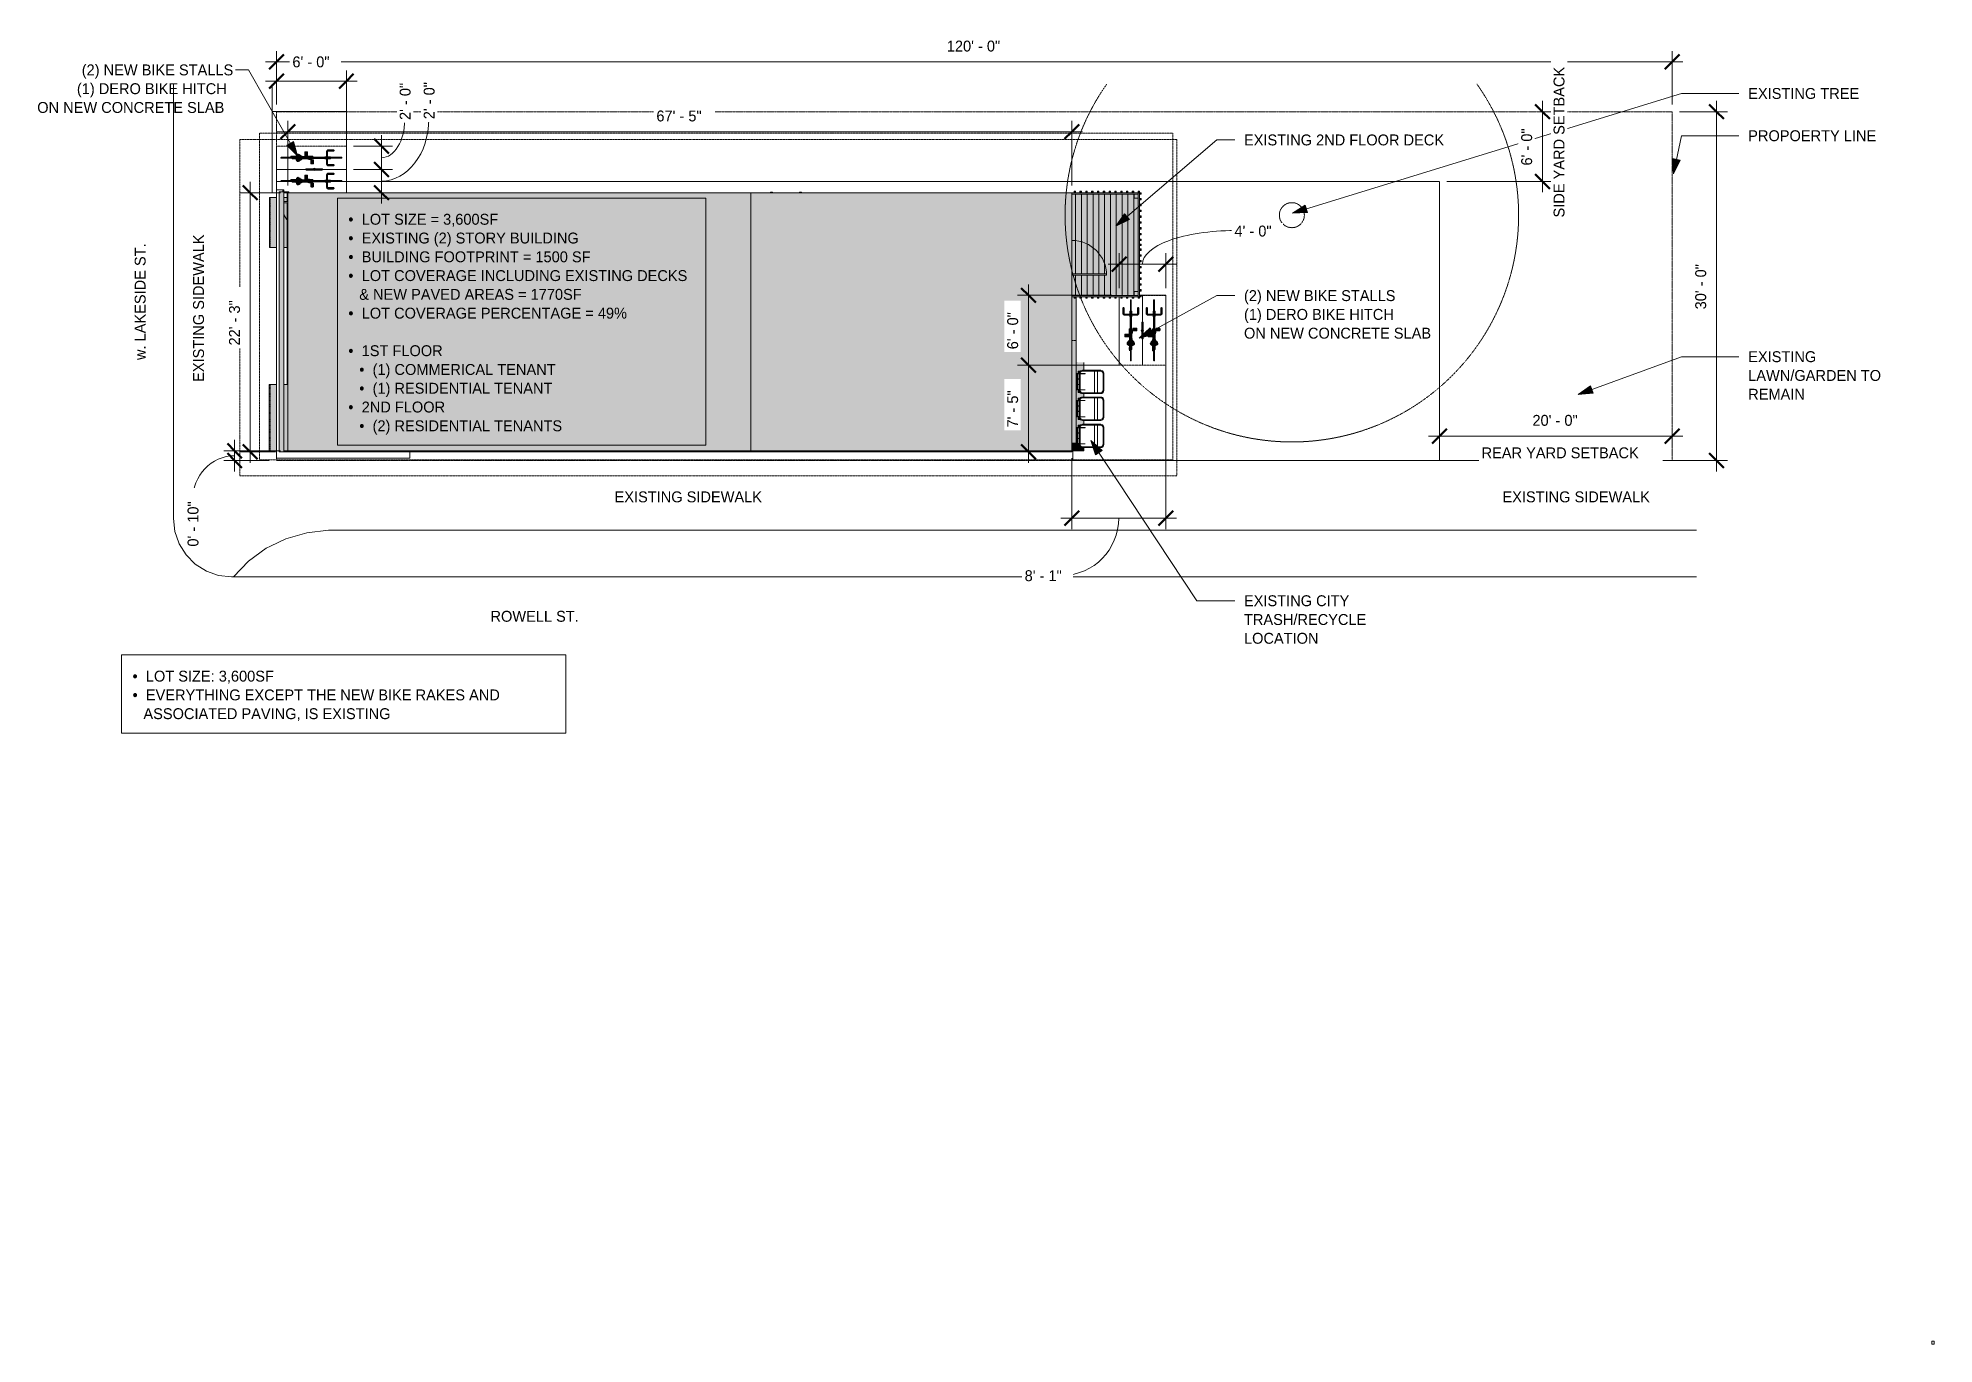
# Model space of a CAD drawing. Header units: inches. Extents: x -180 to 12286, y -2965 to 2717.
# Drawn here: x -180 to 1777, y 94 to 1441 of the extents above; entities that cross this region are included whole.
import ezdxf

# ---------------------------------------------------------------- set-up
doc = ezdxf.new("R2010")
doc.units = ezdxf.units.IN
doc.header["$MEASUREMENT"] = 0
for name, pattern in [('Aligning Line 1_8_', [0.25, 0.125, -0.125]), ('Dash', [0.25, 0.125, -0.125]), ('Dash_2_', [0.25, 0.125, -0.125]), ('Double Dash 3_8_', [1, 0.375, -0.125, 0.125, -0.125, 0.125, -0.125]), ('Hidden 1_8_', [0.1875, 0.125, -0.0625]), ('Overhead 1_16_', [0.101562, 0.0625, -0.039062])]:
    doc.linetypes.add(name, pattern=pattern)
for name, color, linetype, lineweight in [('A-ANNO-DIMS', 211, 'Continuous', 9), ('A-ANNO-DIMS-120', 211, 'Continuous', 9), ('A-DETL-HDLN', 90, 'Dash', 9), ('A-DETL-HDLN-1', 90, 'Hidden 1_8_', 9), ('A-DOOR', 31, 'Continuous', 13), ('A-DOOR-1', 31, 'Continuous', 20), ('A-DOOR-2', 31, 'Continuous', 9), ('A-DOOR-FRAM', 31, 'Continuous', 20), ('A-FLOR', 192, 'Continuous', 13), ('A-GENM', 5, 'Continuous', 9), ('A-ROOF', 132, 'Continuous', 13), ('A-WALL', 113, 'Continuous', 13), ('C-BLDG-PADS', 91, 'Continuous', 9), ('C-PROP-LINE', 91, 'Double Dash 3_8_', 20), ('C-TOPO', 7, 'Continuous', 9), ('G-ANNO-REFR', 1, 'Dash_2_', 9), ('G-ANNO-SYMB', 111, 'Aligning Line 1_8_', 9), ('G-ANNO-TEXT-1', 147, 'Continuous', 9), ('G-ANNO-TEXT-2', 145, 'Continuous', 9), ('G-IMPT', 8, 'Continuous', 9), ('I-WALL', 2, 'Continuous', 13), ('L-SITE', 91, 'Continuous', 9), ('Q-SPCQ', 91, 'Continuous', 9), ('Q-SPCQ-HDLN', 91, 'Dash', 9), ('S-STRS', 31, 'Continuous', 9), ('S-STRS-1', 31, 'Overhead 1_16_', 9)]:
    doc.layers.add(name, color=color, linetype=linetype, lineweight=lineweight)
doc.styles.add('Century Gothic', font='ufonts.com_century-gothic.ttf', dxfattribs={"height": 11.25})
doc.dimstyles.new('OD', dxfattribs={"dimscale": 12, "dimtxt": 11.746893, "dimasz": 1.25, "dimexe": 0.9375, "dimexo": 0.625, "dimtad": 1, "dimrnd": 0.25, "dimzin": 1, "dimdsep": 46, "dimlunit": 4, "dimtxsty": 'Century Gothic', "dimblk1": 'OBLIQUE', "dimblk2": 'OBLIQUE', "dimsah": 1, "dimcen": 0.09, "dimdle": 0.9375, "dimazin": 0, "dimtfac": 1, "dimtdec": 4, "dimtix": 1, "dimtmove": 0, "dimatfit": 3, "dimfxl": 1, "dimtvp": 1, "dimtfill": 1, "dimfrac": 2, "dimtolj": 1, "dimtzin": 0, "dimarcsym": 2})
doc.dimstyles.new('OD_-__1___Tolerance', dxfattribs={"dimscale": 12, "dimtxt": 11.746893, "dimasz": 1.25, "dimexe": 0.9375, "dimexo": 0.625, "dimtad": 1, "dimdec": 0, "dimzin": 1, "dimdsep": 46, "dimlunit": 4, "dimtxsty": 'Century Gothic', "dimblk1": 'OBLIQUE', "dimblk2": 'OBLIQUE', "dimsah": 1, "dimcen": 0.09, "dimdle": 0.9375, "dimazin": 0, "dimtfac": 1, "dimtdec": 4, "dimtix": 1, "dimtmove": 0, "dimatfit": 3, "dimfxl": 1, "dimtvp": 1, "dimtfill": 1, "dimfrac": 2, "dimtolj": 1, "dimtzin": 0, "dimarcsym": 2})
doc.dimstyles.new('OD_-__1___Tolerance_1', dxfattribs={"dimscale": 12, "dimtxt": 11.746893, "dimasz": 1.25, "dimexe": 0.9375, "dimexo": 0.625, "dimtad": 1, "dimdec": 0, "dimzin": 1, "dimdsep": 46, "dimlunit": 4, "dimtxsty": 'Century Gothic', "dimblk1": 'OBLIQUE', "dimblk2": 'OBLIQUE', "dimsah": 1, "dimcen": 0.09, "dimdle": 0.9375, "dimazin": 0, "dimtfac": 1, "dimtdec": 4, "dimtix": 1, "dimtmove": 1, "dimatfit": 3, "dimfxl": 1, "dimtvp": 1, "dimtfill": 1, "dimfrac": 2, "dimtolj": 1, "dimtzin": 0, "dimarcsym": 2})
doc.dimstyles.new('OD_1', dxfattribs={"dimscale": 12, "dimtxt": 11.746893, "dimasz": 1.25, "dimexe": 0.9375, "dimexo": 0.625, "dimtad": 1, "dimrnd": 0.25, "dimzin": 1, "dimdsep": 46, "dimlunit": 4, "dimtxsty": 'Century Gothic', "dimblk1": 'OBLIQUE', "dimblk2": 'OBLIQUE', "dimsah": 1, "dimcen": 0.09, "dimdle": 0.9375, "dimazin": 0, "dimtfac": 1, "dimtdec": 4, "dimtix": 1, "dimtmove": 1, "dimatfit": 3, "dimfxl": 1, "dimtvp": 1, "dimtfill": 1, "dimfrac": 2, "dimtolj": 1, "dimtzin": 0, "dimarcsym": 2})
doc.dimstyles.new('OD__1_2__Tol__', dxfattribs={"dimscale": 12, "dimtxt": 11.746893, "dimasz": 1.25, "dimexe": 0.9375, "dimexo": 0.625, "dimgap": 0.9375, "dimtad": 1, "dimdec": 1, "dimrnd": 0.5, "dimzin": 1, "dimdsep": 46, "dimlunit": 4, "dimtxsty": 'Century Gothic', "dimblk1": 'OBLIQUE', "dimblk2": 'OBLIQUE', "dimsah": 1, "dimcen": 0.09, "dimdle": 0.9375, "dimazin": 0, "dimtfac": 1, "dimtdec": 4, "dimtix": 1, "dimtmove": 0, "dimatfit": 3, "dimfxl": 1, "dimtvp": 1, "dimtfill": 1, "dimfrac": 2, "dimtolj": 1, "dimtzin": 0, "dimarcsym": 2})
doc.dimstyles.new('OD__1_2__Tol___1', dxfattribs={"dimscale": 12, "dimtxt": 11.746893, "dimasz": 1.25, "dimexe": 0.9375, "dimexo": 0.625, "dimgap": 0.9375, "dimtad": 1, "dimdec": 1, "dimrnd": 0.5, "dimzin": 1, "dimdsep": 46, "dimlunit": 4, "dimtxsty": 'Century Gothic', "dimblk1": 'OBLIQUE', "dimblk2": 'OBLIQUE', "dimsah": 1, "dimcen": 0.09, "dimdle": 0.9375, "dimazin": 0, "dimtfac": 1, "dimtdec": 4, "dimtix": 1, "dimtmove": 1, "dimatfit": 3, "dimfxl": 1, "dimtvp": 1, "dimtfill": 1, "dimfrac": 2, "dimtolj": 1, "dimtzin": 0, "dimarcsym": 2})
picture_1 = doc.add_image_def('image1.jpg', size_in_pixel=(320, 400))

msp = doc.modelspace()

# ---------------------------------------------------------------- texts
at = {"layer": 'G-ANNO-TEXT-1', "char_height": 11.25, "attachment_point": 1, "style": 'Century Gothic'}
for s, insert, width in [('(2) NEW BIKE STALLS', (-134.762, 1413.905), 180.66375), ('(1) DERO BIKE HITCH', (-139.762, 1394.53), 186.72375), ('EXISTING TREE', (1584.843, 1389.607), 127.26), ('ON NEW CONCRETE SLAB', (-180.699, 1375.155), 236.34), ('EXISTING 2ND FLOOR DECK', (1064.539, 1341.643), 251.86875), ('PROPOERTY LINE', (1584.843, 1346.003), 154.53), ('(2) NEW BIKE STALLS', (1064.539, 1181.018), 180.66375), ('(1) DERO BIKE HITCH', (1064.539, 1161.643), 186.72375), ('ON NEW CONCRETE SLAB', (1064.539, 1142.268), 236.34), ('EXISTING ', (1584.843, 1118.003), 86.73375), ('LAWN/GARDEN TO ', (1584.843, 1098.628), 181.42125), ('REMAIN', (1584.843, 1079.253), 74.235), ('EXISTING SIDEWALK', (415.039, 973.356), 179.14875), ('EXISTING SIDEWALK', (1331.247, 973.356), 179.14875), ('EXISTING CITY ', (1064.539, 866.172), 133.32), ('ROWELL ST.', (287.009, 850.114), 103.7775), ('TRASH/RECYCLE ', (1064.539, 846.797), 154.90875), ('LOCATION', (1064.539, 827.422), 99.99)]:
    msp.add_mtext(s, dxfattribs=dict(at, insert=insert, width=width))
at = {"layer": 'G-ANNO-TEXT-1', "char_height": 11.25, "attachment_point": 1, "rotation": 90, "style": 'Century Gothic'}
for s, insert, width in [('EXISTING SIDEWALK', (-19.858, 1086.355), 179.14875), ('w. LAKESIDE ST.', (-80.131, 1108.912), 139.75875)]:
    msp.add_mtext(s, dxfattribs=dict(at, insert=insert, width=width))
at = {"layer": 'G-ANNO-TEXT-2', "char_height": 11.25, "attachment_point": 1, "style": 'Century Gothic'}
for s, insert, width in [('•', (140.348, 1259.798), 16.66261), ('LOT SIZE = 3,600SF', (154.098, 1259.798), 162.48375), ('•', (140.348, 1240.423), 16.66261), ('EXISTING (2) STORY BUILDING', (154.098, 1240.423), 269.29125), ('•', (140.348, 1221.048), 16.66261), ('BUILDING FOOTPRINT = 1500 SF', (154.098, 1221.048), 285.95625), ('•', (140.348, 1201.673), 16.66261), ('LOT COVERAGE INCLUDING EXISTING DECKS ', (154.098, 1201.673), 416.625), ('& NEW PAVED AREAS = 1770SF', (151.598, 1182.298), 281.0325), ('•', (140.348, 1162.923), 16.66261), ('LOT COVERAGE PERCENTAGE = 49%', (154.098, 1162.923), 335.19375), ('•', (140.348, 1124.173), 16.66261), ('1ST FLOOR', (154.098, 1124.173), 97.33875), ('•', (151.604, 1104.798), 16.66261), ('(1) COMMERICAL TENANT', (165.348, 1104.798), 239.74875), ('•', (151.604, 1085.423), 16.66261), ('(1) RESIDENTIAL TENANT', (165.348, 1085.423), 217.02375), ('•', (140.348, 1066.048), 16.66261), ('2ND FLOOR', (154.098, 1066.048), 108.3225), ('•', (151.604, 1046.673), 16.66261), ('(2) RESIDENTIAL TENANTS', (165.348, 1046.673), 226.4925), ('•', (-82.36, 788.37), 16.66261), ('LOT SIZE: 3,600SF ', (-68.61, 788.37), 156.045), ('•', (-82.36, 768.995), 16.66261), ('EVERYTHING EXCEPT THE NEW BIKE RAKES AND ', (-68.61, 768.995), 433.29), ('ASSOCIATED PAVING, IS EXISTING', (-71.11, 749.62), 310.575)]:
    msp.add_mtext(s, dxfattribs=dict(at, insert=insert, width=width))

# ---------------------------------------------------------------- blocks, each defined once
blk = doc.blocks.new('M_Door-Interior-Single-6_Panel-Wood - 36 x 80 - 34_-741659-Site Plan')
at = {"layer": 'A-DOOR-1'}
for p, q in [((15.6, 33.7), (15.6, 29.7)), ((17, 29.7), (17, 33.7))]:
    blk.add_line(p, q, dxfattribs=at)
at = {"layer": 'A-DOOR-2'}
blk.add_arc((17, 2.4), 34, 112.2518, 126.3512, dxfattribs=at)
blk = doc.blocks.new('Door-Exterior-Single-Entry-Half Arch Glass-Wood_Clad - 36_ x 84_-771968-Site Plan')
at = {"layer": 'A-DOOR-1'}
for p, q in [((-18, -2.375), (-18, -38.375)), ((-16.625, -38.375), (-16.625, -2.375)), ((-18, -38.375), (-16.625, -38.375))]:
    blk.add_line(p, q, dxfattribs=at)
at = {"layer": 'A-DOOR-2'}
blk.add_arc((-18, -2.375), 36, 270, 0, dxfattribs=at)
blk = doc.blocks.new('Hollow Metal Frame - 28_ x 87_-760301-Site Plan')
at = {"layer": 'A-DOOR-FRAM'}
for p, q in [((-16, 2.6), (-16, 2.9)), ((-15.9, 3), (-14.1, 3)), ((-15.9, 2.9), (-15.9, 2.6)), ((-14.1, 2.9), (-15.9, 2.9)), ((-15.9, 2.6), (-15.7, 2.6)), ((-15.7, 2.6), (-15.7, 2.5)), ((-14.1, 2.5), (-14.1, 2.9)), ((-14, 2.9), (-14, 2.5)), ((14, 2.5), (14, 2.9)), ((14.1, 3), (15.9, 3)), ((14.1, 2.9), (14.1, 2.5)), ((15.9, 2.9), (14.1, 2.9)), ((15.7, 2.6), (15.9, 2.6)), ((15.7, 2.5), (15.7, 2.6)), ((15.9, 2.6), (15.9, 2.9)), ((16, 2.9), (16, 2.6))]:
    blk.add_line(p, q, dxfattribs=at)
for centre, radius, start, end in [((-15.9, 2.9), 0.101, 90, 180), ((-15.9, 2.6), 0.101, 180, 270), ((-15.9, 2.9), 0.04, 90, 180), ((-15.9, 2.6), 0.04, 180, 270), ((-14.1, 2.9), 0.101, 0, 90), ((-14.1, 2.9), 0.04, 0, 90), ((14.1, 2.9), 0.101, 90, 180), ((14.1, 2.9), 0.04, 90, 180), ((15.9, 2.9), 0.101, 360, 90), ((15.9, 2.9), 0.04, 360, 90), ((15.9, 2.6), 0.04, 270, 360), ((15.9, 2.6), 0.101, 270, 360)]:
    blk.add_arc(centre, radius, start, end, dxfattribs=at)
blk = doc.blocks.new('2 x 12 - 2 x 12-673014-Site Plan')
at = {"layer": 'A-GENM'}
for points in [[(1172.6, -889.3), (1172.6, -890.8), (1174.1, -890.8), (1174.1, -889.3)], [(1172.6, -895.3), (1172.6, -896.8), (1174.1, -896.8), (1174.1, -895.3)], [(1174.1, -944.9), (1174.1, -955.3), (1175.6, -955.3), (1175.6, -886.8), (1174.1, -886.8), (1174.1, -941.7)], [(1280.1, -922.7), (1280.1, -955.3), (1281.6, -955.3), (1281.6, -886.8), (1280.1, -886.8)], [(1281.6, -889.3), (1281.6, -890.8), (1283.1, -890.8), (1283.1, -889.3)], [(1281.6, -895.3), (1281.6, -896.8), (1283.1, -896.8), (1283.1, -895.3)], [(1172.6, -901.3), (1172.6, -902.8), (1174.1, -902.8), (1174.1, -901.3)], [(1172.6, -907.3), (1172.6, -908.8), (1174.1, -908.8), (1174.1, -907.3)], [(1172.6, -913.3), (1172.6, -914.8), (1174.1, -914.8), (1174.1, -913.3)], [(1172.6, -919.3), (1172.6, -920.8), (1174.1, -920.8), (1174.1, -919.3)], [(1281.6, -901.3), (1281.6, -902.8), (1283.1, -902.8), (1283.1, -901.3)], [(1281.6, -907.3), (1281.6, -908.8), (1283.1, -908.8), (1283.1, -907.3)], [(1281.6, -913.3), (1281.6, -914.8), (1283.1, -914.8), (1283.1, -913.3)], [(1281.6, -919.3), (1281.6, -920.8), (1283.1, -920.8), (1283.1, -919.3)], [(1172.6, -925.3), (1172.6, -926.8), (1174.1, -926.8), (1174.1, -925.3)], [(1172.6, -931.3), (1172.6, -932.8), (1174.1, -932.8), (1174.1, -931.3)], [(1172.6, -937.3), (1172.6, -938.8), (1174.1, -938.8), (1174.1, -937.3)], [(1281.6, -925.3), (1281.6, -926.8), (1283.1, -926.8), (1283.1, -925.3)], [(1281.6, -931.3), (1281.6, -932.8), (1283.1, -932.8), (1283.1, -931.3)], [(1281.6, -937.3), (1281.6, -938.8), (1283.1, -938.8), (1283.1, -937.3)], [(1172.6, -943.3), (1172.6, -944.8), (1174.1, -944.8), (1174.1, -943.3)], [(1172.6, -949.3), (1172.6, -950.8), (1174.1, -950.8), (1174.1, -949.3)], [(1172.6, -955.3), (1172.6, -956.8), (1174.1, -956.8), (1174.1, -955.3)], [(1174.1, -956.8), (1281.6, -956.8), (1281.6, -955.3), (1174.1, -955.3)], [(1174.1, -958.3), (1175.6, -958.3), (1175.6, -956.8), (1174.1, -956.8)], [(1180.1, -958.3), (1181.6, -958.3), (1181.6, -956.8), (1180.1, -956.8)], [(1186.1, -958.3), (1187.6, -958.3), (1187.6, -956.8), (1186.1, -956.8)], [(1192.1, -958.3), (1193.6, -958.3), (1193.6, -956.8), (1192.1, -956.8)], [(1198.1, -958.3), (1199.6, -958.3), (1199.6, -956.8), (1198.1, -956.8)], [(1204.1, -958.3), (1205.6, -958.3), (1205.6, -956.8), (1204.1, -956.8)], [(1210.1, -958.3), (1211.6, -958.3), (1211.6, -956.8), (1210.1, -956.8)], [(1216.1, -958.3), (1217.6, -958.3), (1217.6, -956.8), (1216.1, -956.8)], [(1222.1, -958.3), (1223.6, -958.3), (1223.6, -956.8), (1222.1, -956.8)], [(1227.1, -958.3), (1228.6, -958.3), (1228.6, -956.8), (1227.1, -956.8)], [(1232.1, -958.3), (1233.6, -958.3), (1233.6, -956.8), (1232.1, -956.8)], [(1238.1, -958.3), (1239.6, -958.3), (1239.6, -956.8), (1238.1, -956.8)], [(1244.1, -958.3), (1245.6, -958.3), (1245.6, -956.8), (1244.1, -956.8)], [(1250.1, -958.3), (1251.6, -958.3), (1251.6, -956.8), (1250.1, -956.8)], [(1256.1, -958.3), (1257.6, -958.3), (1257.6, -956.8), (1256.1, -956.8)], [(1262.1, -958.3), (1263.6, -958.3), (1263.6, -956.8), (1262.1, -956.8)], [(1268.1, -958.3), (1269.6, -958.3), (1269.6, -956.8), (1268.1, -956.8)], [(1274.1, -958.3), (1275.6, -958.3), (1275.6, -956.8), (1274.1, -956.8)], [(1280.1, -958.3), (1281.6, -958.3), (1281.6, -956.8), (1280.1, -956.8)], [(1281.6, -943.3), (1281.6, -944.8), (1283.1, -944.8), (1283.1, -943.3)], [(1281.6, -949.3), (1281.6, -950.8), (1283.1, -950.8), (1283.1, -949.3)], [(1281.6, -955.3), (1281.6, -956.8), (1283.1, -956.8), (1283.1, -955.3)]]:
    blk.add_hatch(color=256, dxfattribs=at).paths.add_polyline_path(points, flags=0)
h = blk.add_hatch(color=256, dxfattribs=at)
h.paths.add_polyline_path([(1175.6, -955.3), (1179.6, -955.3), (1179.6, -951.3), (1175.6, -951.3)], flags=0)
h.paths.add_polyline_path([(1276.1, -955.3), (1280.1, -955.3), (1280.1, -951.3), (1276.1, -951.3)], flags=0)
for p, q in [((1172.6, -889.3), (1174.1, -889.3)), ((1172.6, -890.8), (1172.6, -889.3)), ((1174.1, -890.8), (1172.6, -890.8)), ((1172.6, -895.3), (1174.1, -895.3)), ((1172.6, -896.8), (1172.6, -895.3)), ((1174.1, -896.8), (1172.6, -896.8)), ((1174.1, -886.8), (1174.1, -955.3)), ((1175.6, -886.8), (1175.6, -951.3)), ((1280.1, -886.8), (1280.1, -951.3)), ((1281.6, -886.8), (1281.6, -955.3)), ((1281.6, -889.3), (1283.1, -889.3)), ((1283.1, -890.8), (1281.6, -890.8)), ((1281.6, -895.3), (1283.1, -895.3)), ((1283.1, -896.8), (1281.6, -896.8)), ((1283.1, -889.3), (1283.1, -890.8)), ((1283.1, -895.3), (1283.1, -896.8)), ((1172.6, -901.3), (1174.1, -901.3)), ((1172.6, -902.8), (1172.6, -901.3)), ((1174.1, -902.8), (1172.6, -902.8)), ((1172.6, -907.3), (1174.1, -907.3)), ((1172.6, -908.8), (1172.6, -907.3)), ((1174.1, -908.8), (1172.6, -908.8)), ((1172.6, -913.3), (1174.1, -913.3)), ((1172.6, -914.8), (1172.6, -913.3)), ((1174.1, -914.8), (1172.6, -914.8)), ((1172.6, -919.3), (1174.1, -919.3)), ((1172.6, -920.8), (1172.6, -919.3)), ((1281.6, -901.3), (1283.1, -901.3)), ((1283.1, -902.8), (1281.6, -902.8)), ((1281.6, -907.3), (1283.1, -907.3)), ((1283.1, -908.8), (1281.6, -908.8)), ((1281.6, -913.3), (1283.1, -913.3)), ((1283.1, -914.8), (1281.6, -914.8)), ((1281.6, -919.3), (1283.1, -919.3)), ((1283.1, -901.3), (1283.1, -902.8)), ((1283.1, -907.3), (1283.1, -908.8)), ((1283.1, -913.3), (1283.1, -914.8)), ((1283.1, -919.3), (1283.1, -920.8)), ((1174.1, -920.8), (1172.6, -920.8)), ((1172.6, -925.3), (1174.1, -925.3)), ((1172.6, -926.8), (1172.6, -925.3)), ((1174.1, -926.8), (1172.6, -926.8)), ((1172.6, -931.3), (1174.1, -931.3)), ((1172.6, -932.8), (1172.6, -931.3)), ((1174.1, -932.8), (1172.6, -932.8)), ((1172.6, -937.3), (1174.1, -937.3)), ((1172.6, -938.8), (1172.6, -937.3)), ((1174.1, -938.8), (1172.6, -938.8)), ((1283.1, -920.8), (1281.6, -920.8)), ((1281.6, -925.3), (1283.1, -925.3)), ((1283.1, -926.8), (1281.6, -926.8)), ((1281.6, -931.3), (1283.1, -931.3)), ((1283.1, -932.8), (1281.6, -932.8)), ((1281.6, -937.3), (1283.1, -937.3)), ((1283.1, -938.8), (1281.6, -938.8)), ((1283.1, -925.3), (1283.1, -926.8)), ((1283.1, -931.3), (1283.1, -932.8)), ((1283.1, -937.3), (1283.1, -938.8)), ((1172.6, -943.3), (1174.1, -943.3)), ((1172.6, -944.8), (1172.6, -943.3)), ((1174.1, -944.8), (1172.6, -944.8)), ((1172.6, -949.3), (1174.1, -949.3)), ((1172.6, -950.8), (1172.6, -949.3)), ((1174.1, -950.8), (1172.6, -950.8)), ((1172.6, -955.3), (1174.1, -955.3)), ((1172.6, -956.8), (1172.6, -955.3)), ((1174.1, -956.8), (1172.6, -956.8)), ((1175.6, -955.3), (1174.1, -955.3)), ((1174.1, -956.8), (1174.1, -955.3)), ((1174.1, -955.3), (1175.6, -955.3)), ((1174.1, -958.3), (1174.1, -956.8)), ((1174.1, -956.8), (1281.6, -956.8)), ((1175.6, -958.3), (1174.1, -958.3)), ((1179.6, -951.3), (1175.6, -951.3)), ((1175.6, -951.3), (1175.6, -955.3)), ((1175.6, -955.3), (1179.6, -955.3)), ((1175.6, -956.8), (1175.6, -958.3)), ((1179.6, -955.3), (1179.6, -951.3)), ((1179.6, -955.3), (1276.1, -955.3)), ((1180.1, -958.3), (1180.1, -956.8)), ((1181.6, -958.3), (1180.1, -958.3)), ((1181.6, -956.8), (1181.6, -958.3)), ((1186.1, -958.3), (1186.1, -956.8)), ((1187.6, -958.3), (1186.1, -958.3)), ((1187.6, -956.8), (1187.6, -958.3)), ((1192.1, -958.3), (1192.1, -956.8)), ((1193.6, -958.3), (1192.1, -958.3)), ((1193.6, -956.8), (1193.6, -958.3)), ((1198.1, -958.3), (1198.1, -956.8)), ((1199.6, -958.3), (1198.1, -958.3)), ((1199.6, -956.8), (1199.6, -958.3)), ((1204.1, -958.3), (1204.1, -956.8)), ((1205.6, -958.3), (1204.1, -958.3)), ((1205.6, -956.8), (1205.6, -958.3)), ((1210.1, -958.3), (1210.1, -956.8)), ((1211.6, -958.3), (1210.1, -958.3)), ((1211.6, -956.8), (1211.6, -958.3)), ((1216.1, -958.3), (1216.1, -956.8)), ((1217.6, -958.3), (1216.1, -958.3)), ((1217.6, -956.8), (1217.6, -958.3)), ((1222.1, -958.3), (1222.1, -956.8)), ((1223.6, -958.3), (1222.1, -958.3)), ((1223.6, -956.8), (1223.6, -958.3)), ((1227.1, -958.3), (1227.1, -956.8)), ((1228.6, -958.3), (1227.1, -958.3)), ((1228.6, -956.8), (1228.6, -958.3)), ((1232.1, -958.3), (1232.1, -956.8)), ((1233.6, -958.3), (1232.1, -958.3)), ((1233.6, -956.8), (1233.6, -958.3)), ((1238.1, -958.3), (1238.1, -956.8)), ((1239.6, -958.3), (1238.1, -958.3)), ((1239.6, -956.8), (1239.6, -958.3)), ((1244.1, -958.3), (1244.1, -956.8)), ((1245.6, -958.3), (1244.1, -958.3)), ((1245.6, -956.8), (1245.6, -958.3)), ((1250.1, -958.3), (1250.1, -956.8)), ((1251.6, -958.3), (1250.1, -958.3)), ((1251.6, -956.8), (1251.6, -958.3)), ((1256.1, -958.3), (1256.1, -956.8)), ((1257.6, -958.3), (1256.1, -958.3)), ((1257.6, -956.8), (1257.6, -958.3)), ((1262.1, -958.3), (1262.1, -956.8)), ((1263.6, -958.3), (1262.1, -958.3)), ((1263.6, -956.8), (1263.6, -958.3)), ((1268.1, -958.3), (1268.1, -956.8)), ((1269.6, -958.3), (1268.1, -958.3)), ((1269.6, -956.8), (1269.6, -958.3)), ((1274.1, -958.3), (1274.1, -956.8)), ((1275.6, -958.3), (1274.1, -958.3)), ((1275.6, -956.8), (1275.6, -958.3)), ((1280.1, -951.3), (1276.1, -951.3)), ((1276.1, -951.3), (1276.1, -955.3)), ((1276.1, -955.3), (1280.1, -955.3)), ((1280.1, -955.3), (1280.1, -951.3)), ((1281.6, -955.3), (1280.1, -955.3)), ((1280.1, -955.3), (1281.6, -955.3)), ((1280.1, -958.3), (1280.1, -956.8)), ((1281.6, -958.3), (1280.1, -958.3)), ((1281.6, -943.3), (1283.1, -943.3)), ((1283.1, -944.8), (1281.6, -944.8)), ((1281.6, -949.3), (1283.1, -949.3)), ((1283.1, -950.8), (1281.6, -950.8)), ((1281.6, -955.3), (1283.1, -955.3)), ((1281.6, -955.3), (1281.6, -956.8)), ((1281.6, -956.8), (1281.6, -958.3)), ((1283.1, -956.8), (1281.6, -956.8)), ((1283.1, -943.3), (1283.1, -944.8)), ((1283.1, -949.3), (1283.1, -950.8)), ((1283.1, -955.3), (1283.1, -956.8))]:
    blk.add_line(p, q, dxfattribs=at)
blk = doc.blocks.new('Generic Models 3 - Generic Models 3-708446-Site Plan')
at = {"layer": 'A-GENM'}
for p, q in [((1284.6, -66.3), (1007.8, -66.3)), ((1007.8, -66.3), (1007.8, -203.8)), ((1282.6, -72.8), (1284.6, -72.8)), ((1282.6, -72.8), (1284.6, -72.8)), ((1284.6, -73.8), (1282.6, -73.8)), ((1284.6, -66.3), (1284.6, -72.8)), ((1284.6, -72.8), (1284.6, -73.8)), ((1014.2, -203.8), (1014.2, -78.8)), ((1014.2, -78.8), (1014.2, -203.8)), ((1007.8, -203.8), (1014.2, -203.8)), ((1014.2, -203.8), (1014.2, -552.5)), ((1014.2, -203.8), (1015.2, -203.8)), ((1014.2, -552.5), (1014.2, -558.5)), ((1014.2, -558.5), (1014.2, -886.8)), ((1015.2, -886.8), (1014.2, -886.8))]:
    blk.add_line(p, q, dxfattribs=at)
blk = doc.blocks.new('Walls 1 - Walls 1-766609-Site Plan')
at = {"layer": 'A-WALL'}
h = blk.add_hatch(color=256, dxfattribs=at)
h.paths.add_polyline_path([(1014.2, -77.8), (1014.2, -78.8), (1015.2, -78.8), (1015.2, -73.8), (1014.2, -73.8)], flags=0)
h.paths.add_polyline_path([(1281.6, -78.8), (1282.6, -78.8), (1282.6, -73.8), (1281.6, -73.8), (1281.6, -77.8)], flags=0)
for p, q in [((1014.2, -73.8), (1014.2, -78.8)), ((1015.2, -77.8), (1015.2, -73.8)), ((1281.6, -73.8), (1281.6, -77.8)), ((1282.6, -78.8), (1282.6, -73.8)), ((1014.2, -78.8), (1015.2, -78.8)), ((1281.6, -78.8), (1282.6, -78.8))]:
    blk.add_line(p, q, dxfattribs=at)
blk = doc.blocks.new('Walls 2 - Walls 2-766990-Site Plan')
at = {"layer": 'A-WALL'}
blk.add_hatch(color=256, dxfattribs=at).paths.add_polyline_path([(1014.2, -73.8), (1282.6, -73.8), (1282.6, -68.8), (1014.2, -68.8)], flags=0)
for p, q in [((1014.2, -73.8), (1014.2, -68.8)), ((1282.6, -68.8), (1014.2, -68.8)), ((1014.2, -73.8), (1282.6, -73.8)), ((1282.6, -68.8), (1282.6, -73.8))]:
    blk.add_line(p, q, dxfattribs=at)
blk = doc.blocks.new('Trash_Can_-_Trash_Ben_13417 - 64 Gallon Trash Ben_dwg-774812-Site Plan')
at = {"layer": 'G-IMPT'}
for points in [[(-11.1, 13.2), (-11.1, 11.8), (-10.8, 12), (-10, 12.4), (-9.3, 12.5), (-9.3, 14), (-11.1, 14), (-11.1, 13.8)], [(9.2, 13.8), (9.2, 12.5), (10, 12.4), (10.9, 11.9), (11.1, 11.8), (11.1, 14), (9.2, 14)]]:
    blk.add_hatch(color=256, dxfattribs=at).paths.add_polyline_path(points, flags=0)
for p, q in [((-12, 9.5), (-11.9, 10.5)), ((-12, 9.5), (-12, -9.5)), ((-11.5, 11.3), (-11.9, 10.5)), ((-11.5, 11.3), (-10.8, 12)), ((-11.3, 8.8), (-11.2, 9.7)), ((-11.3, -2.9), (-11.3, 8.8)), ((-11.3, 11.6), (-11.1, 11.7)), ((-11.2, 9.7), (-10.8, 10.6)), ((-9.3, 14), (-11.1, 14)), ((-11.1, 14), (-11.1, 11.8)), ((-10, 12.4), (-10.8, 12)), ((-10.8, 10.6), (-10.1, 11.3)), ((-10.1, 11.3), (-9.2, 11.7)), ((-9, 12.5), (-10, 12.4)), ((-9.3, 12.5), (-9.3, 14)), ((-8.3, 11.7), (-9.2, 11.7)), ((-9, 12.5), (-8.3, 12.5)), ((-8.3, 15.2), (-8.3, 15.5)), ((-8.3, 15.5), (-8.2, 15.5)), ((-8.3, 15.5), (-8.3, 15.5)), ((-8.2, 15.5), (-8.3, 15.5)), ((-8.3, 15.2), (-8.3, 14.9)), ((-8.2, 15.2), (-8.3, 15.2)), ((-8.3, 14.9), (-8.3, 6.5)), ((-8.3, 14.9), (-8.2, 14.9)), ((-8.2, 6.5), (-8.3, 6.5)), ((-8, 15.5), (-8.2, 15.5)), ((-8.2, 15.5), (-8.2, 15.5)), ((-8.2, 15.5), (-8.2, 15.3)), ((-8.2, 15.4), (-8.2, 15.5)), ((-8.2, 15.5), (-8.2, 15.5)), ((-8.2, 15.2), (-8.2, 15.3)), ((-8, 15.3), (-8.2, 15.3)), ((-8.2, 15.2), (-8.2, 14.9)), ((-8, 15), (-8.2, 15)), ((-8.2, 14.9), (-8.2, 6.5)), ((-8, 14.7), (-8.2, 14.7)), ((-8, 14.3), (-8.2, 14.3)), ((-8.1, 12.5), (8.4, 12.5)), ((-8.1, 11.7), (8.2, 11.7)), ((-8, 15.3), (-8, 15.5)), ((-8, 15.5), (-8, 15.5)), ((-2.8, 15.4), (-8, 15.4)), ((-8, 15), (-8, 15.3)), ((-2.8, 15.3), (-8, 15.3)), ((-2.8, 15.1), (-8, 15.1)), ((-8, 15), (-8, 14.7)), ((-2.8, 14.9), (-8, 14.9)), ((-8, 14.3), (-8, 14.7)), ((-2.8, 14.6), (-8, 14.6)), ((-2.8, 14.4), (-8, 14.4)), ((-8, 14.3), (-8, 12.5)), ((-8, 14.3), (-2.8, 14.3)), ((-2.6, 15.5), (-2.8, 15.5)), ((-2.8, 15.5), (-2.8, 15.5)), ((-2.8, 15.5), (-2.8, 15.3)), ((-2.8, 15.3), (-2.8, 15)), ((-2.6, 15.3), (-2.8, 15.3)), ((-2.8, 14.7), (-2.8, 15)), ((-2.6, 15), (-2.8, 15)), ((-2.8, 14.3), (-2.8, 14.7)), ((-2.6, 14.7), (-2.8, 14.7)), ((-2.8, 14.3), (-2.8, 12.5)), ((-2.6, 14.3), (-2.8, 14.3)), ((-2.6, 15.3), (-2.6, 15.5)), ((-2.6, 15.5), (-2.6, 15.5)), ((2.8, 15.4), (-2.6, 15.4)), ((-2.6, 15), (-2.6, 15.3)), ((2.8, 15.3), (-2.6, 15.3)), ((2.8, 15.1), (-2.6, 15.1)), ((-2.6, 15), (-2.6, 14.7)), ((2.8, 14.9), (-2.6, 14.9)), ((-2.6, 14.3), (-2.6, 14.7)), ((2.8, 14.6), (-2.6, 14.6)), ((2.8, 14.4), (-2.6, 14.4)), ((-2.6, 14.3), (-2.6, 12.5)), ((-2.6, 14.3), (2.8, 14.3)), ((3, 15.5), (2.8, 15.5)), ((2.8, 15.5), (2.8, 15.5)), ((2.8, 15.5), (2.8, 15.3)), ((2.8, 15.3), (2.8, 15)), ((3, 15.3), (2.8, 15.3)), ((2.8, 14.7), (2.8, 15)), ((3, 15), (2.8, 15)), ((2.8, 14.3), (2.8, 14.7)), ((3, 14.7), (2.8, 14.7)), ((2.8, 14.3), (2.8, 12.5)), ((3, 14.3), (2.8, 14.3)), ((3, 15.3), (3, 15.5)), ((3, 15.5), (3, 15.5)), ((8.2, 15.4), (3, 15.4)), ((3, 15), (3, 15.3)), ((8.2, 15.3), (3, 15.3)), ((8.2, 15.1), (3, 15.1)), ((3, 15), (3, 14.7)), ((8.2, 14.9), (3, 14.9)), ((3, 14.3), (3, 14.7)), ((8.2, 14.6), (3, 14.6)), ((8.2, 14.4), (3, 14.4)), ((3, 14.3), (3, 12.5)), ((3, 14.3), (8.2, 14.3)), ((8.4, 15.5), (8.2, 15.5)), ((8.2, 15.5), (8.2, 15.5)), ((8.2, 15.5), (8.2, 15.3)), ((8.2, 15.3), (8.2, 15)), ((8.4, 15.3), (8.2, 15.3)), ((8.2, 14.7), (8.2, 15)), ((8.4, 15), (8.2, 15)), ((8.2, 14.3), (8.2, 14.7)), ((8.4, 14.7), (8.2, 14.7)), ((8.2, 14.3), (8.2, 12.5)), ((8.4, 14.3), (8.2, 14.3)), ((8.2, 11.7), (8.4, 11.7)), ((8.4, 15.3), (8.4, 15.5)), ((8.4, 15.5), (8.4, 15.5)), ((8.4, 15.4), (8.4, 15.5)), ((8.4, 15.5), (8.6, 15.5)), ((8.4, 15.5), (8.4, 15.5)), ((8.6, 15.5), (8.4, 15.5)), ((8.4, 15.2), (8.4, 15.3)), ((8.4, 15.2), (8.4, 14.9)), ((8.6, 15.2), (8.4, 15.2)), ((8.4, 14.9), (8.4, 6.5)), ((8.4, 14.9), (8.6, 14.9)), ((8.6, 6.5), (8.4, 6.5)), ((8.6, 15.2), (8.6, 15.5)), ((8.6, 15.5), (8.6, 15.5)), ((8.6, 15.4), (8.6, 15.3)), ((8.6, 15.2), (8.6, 14.9)), ((8.6, 14.9), (8.6, 6.5)), ((8.6, 12.5), (9, 12.5)), ((8.6, 11.7), (9.2, 11.7)), ((9, 12.5), (10, 12.4)), ((11.1, 14), (9.2, 14)), ((9.2, 11.7), (10.1, 11.3)), ((9.2, 14), (9.2, 12.5)), ((10, 12.4), (10.8, 12)), ((10.8, 10.6), (10.1, 11.3)), ((10.8, 12), (11.5, 11.3)), ((10.8, 10.6), (11.2, 9.7)), ((11.1, 11.8), (11.1, 14)), ((11.2, 9.7), (11.2, 8.8)), ((11.2, -2.9), (11.2, 8.8)), ((11.5, 11.3), (11.9, 10.5)), ((12, 9.5), (11.9, 10.5)), ((12, -9.5), (12, 9.5)), ((-12, -9.5), (-11.9, -10.5)), ((-11.5, -11.3), (-11.9, -10.5)), ((-10.8, -12), (-11.5, -11.3)), ((-11.3, -2.9), (-11.3, -6.2)), ((11.2, -2.9), (-11.3, -2.9)), ((-11.3, -6.2), (-11.3, -8.8)), ((-11.3, -6.2), (11.2, -6.2)), ((-11.3, -8.8), (-11.2, -9.7)), ((-10.8, -10.6), (-11.2, -9.7)), ((-10.1, -11.3), (-10.8, -10.6)), ((-10, -12.4), (-10.8, -12)), ((-9.2, -11.7), (-10.1, -11.3)), ((-9, -12.5), (-10, -12.4)), ((-8.3, -11.8), (-9.2, -11.7)), ((9, -12.5), (-9, -12.5)), ((8.2, -11.8), (-8.3, -11.8)), ((8.2, -11.8), (9.2, -11.7)), ((9, -12.5), (10, -12.4)), ((10.1, -11.3), (9.2, -11.7)), ((10.8, -12), (10, -12.4)), ((10.1, -11.3), (10.8, -10.6)), ((10.8, -10.6), (11.2, -9.7)), ((11.5, -11.3), (10.8, -12)), ((11.2, -2.9), (11.2, -6.2)), ((11.2, -6.2), (11.2, -8.8)), ((11.2, -9.7), (11.2, -8.8)), ((11.9, -10.5), (11.5, -11.3)), ((12, -9.5), (11.9, -10.5))]:
    blk.add_line(p, q, dxfattribs=at)
blk = doc.blocks.new('Trash_Can_-_Trash_Ben_13417 - Trash_Can_-_Trash_Ben_13417-774817-Site Plan')
blk.add_blockref('Trash_Can_-_Trash_Ben_13417 - 64 Gallon Trash Ben_dwg-774812-Site Plan', (-0.1, 0))
blk = doc.blocks.new('Trash_Can_-_Trash_Ben_13417 - 64 Gallon Trash Ben_dwg-V1-Site Plan')
at = {"layer": 'G-IMPT'}
for points in [[(-11.1, 11.9), (-11.1, 11.8), (-10.8, 12), (-10, 12.4), (-9.3, 12.5), (-9.3, 14), (-11.1, 14), (-11.1, 12)], [(9.2, 12.5), (10, 12.4), (10.9, 11.9), (11.1, 11.8), (11.1, 14), (9.2, 14), (9.2, 12.5)]]:
    blk.add_hatch(color=256, dxfattribs=at).paths.add_polyline_path(points, flags=0)
for p, q in [((-12, 9.5), (-11.9, 10.5)), ((-12, 9.5), (-12, -9.5)), ((-11.5, 11.3), (-11.9, 10.5)), ((-11.5, 11.3), (-10.8, 12)), ((-11.3, 8.8), (-11.2, 9.7)), ((-11.3, -2.9), (-11.3, 8.8)), ((-11.3, 11.6), (-11.1, 11.7)), ((-11.2, 9.7), (-10.8, 10.6)), ((-9.3, 14), (-11.1, 14)), ((-11.1, 14), (-11.1, 11.8)), ((-10, 12.4), (-10.8, 12)), ((-10.8, 10.6), (-10.1, 11.3)), ((-10.1, 11.3), (-9.2, 11.7)), ((-9, 12.5), (-10, 12.4)), ((-9.3, 12.5), (-9.3, 14)), ((-8.3, 11.7), (-9.2, 11.7)), ((-9, 12.5), (-8.3, 12.5)), ((-8.3, 15.2), (-8.3, 15.5)), ((-8.3, 15.5), (-8.2, 15.5)), ((-8.3, 15.5), (-8.3, 15.5)), ((-8.2, 15.5), (-8.3, 15.5)), ((-8.3, 15.2), (-8.3, 14.9)), ((-8.2, 15.2), (-8.3, 15.2)), ((-8.3, 14.9), (-8.3, 6.5)), ((-8.3, 14.9), (-8.2, 14.9)), ((-8.2, 6.5), (-8.3, 6.5)), ((-8, 15.5), (-8.2, 15.5)), ((-8.2, 15.5), (-8.2, 15.5)), ((-8.2, 15.5), (-8.2, 15.3)), ((-8.2, 15.4), (-8.2, 15.5)), ((-8.2, 15.5), (-8.2, 15.5)), ((-8.2, 15.2), (-8.2, 15.3)), ((-8, 15.3), (-8.2, 15.3)), ((-8.2, 15.2), (-8.2, 14.9)), ((-8, 15), (-8.2, 15)), ((-8.2, 14.9), (-8.2, 6.5)), ((-8, 14.7), (-8.2, 14.7)), ((-8, 14.3), (-8.2, 14.3)), ((-8.2, 12.5), (8.4, 12.5)), ((-8.2, 11.7), (8.2, 11.7)), ((-8, 15.3), (-8, 15.5)), ((-8, 15.5), (-8, 15.5)), ((-2.8, 15.4), (-8, 15.4)), ((-8, 15), (-8, 15.3)), ((-2.8, 15.3), (-8, 15.3)), ((-2.8, 15.1), (-8, 15.1)), ((-8, 15), (-8, 14.7)), ((-2.8, 14.9), (-8, 14.9)), ((-8, 14.3), (-8, 14.7)), ((-2.8, 14.6), (-8, 14.6)), ((-2.8, 14.4), (-8, 14.4)), ((-8, 14.3), (-8, 12.5)), ((-8, 14.3), (-2.8, 14.3)), ((-2.6, 15.5), (-2.8, 15.5)), ((-2.8, 15.5), (-2.8, 15.5)), ((-2.8, 15.5), (-2.8, 15.3)), ((-2.8, 15.3), (-2.8, 15)), ((-2.6, 15.3), (-2.8, 15.3)), ((-2.8, 14.7), (-2.8, 15)), ((-2.6, 15), (-2.8, 15)), ((-2.8, 14.3), (-2.8, 14.7)), ((-2.6, 14.7), (-2.8, 14.7)), ((-2.8, 14.3), (-2.8, 12.5)), ((-2.6, 14.3), (-2.8, 14.3)), ((-2.6, 15.3), (-2.6, 15.5)), ((-2.6, 15.5), (-2.6, 15.5)), ((2.8, 15.4), (-2.6, 15.4)), ((-2.6, 15), (-2.6, 15.3)), ((2.8, 15.3), (-2.6, 15.3)), ((2.8, 15.1), (-2.6, 15.1)), ((-2.6, 15), (-2.6, 14.7)), ((2.8, 14.9), (-2.6, 14.9)), ((-2.6, 14.3), (-2.6, 14.7)), ((2.8, 14.6), (-2.6, 14.6)), ((2.8, 14.4), (-2.6, 14.4)), ((-2.6, 14.3), (-2.6, 12.5)), ((-2.6, 14.3), (2.8, 14.3)), ((3, 15.5), (2.8, 15.5)), ((2.8, 15.5), (2.8, 15.5)), ((2.8, 15.5), (2.8, 15.3)), ((2.8, 15.3), (2.8, 15)), ((3, 15.3), (2.8, 15.3)), ((2.8, 14.7), (2.8, 15)), ((3, 15), (2.8, 15)), ((2.8, 14.3), (2.8, 14.7)), ((3, 14.7), (2.8, 14.7)), ((2.8, 14.3), (2.8, 12.5)), ((3, 14.3), (2.8, 14.3)), ((3, 15.3), (3, 15.5)), ((3, 15.5), (3, 15.5)), ((8.2, 15.4), (3, 15.4)), ((3, 15), (3, 15.3)), ((8.2, 15.3), (3, 15.3)), ((8.2, 15.1), (3, 15.1)), ((3, 15), (3, 14.7)), ((8.2, 14.9), (3, 14.9)), ((3, 14.3), (3, 14.7)), ((8.2, 14.6), (3, 14.6)), ((8.2, 14.4), (3, 14.4)), ((3, 14.3), (3, 12.5)), ((3, 14.3), (8.2, 14.3)), ((8.4, 15.5), (8.2, 15.5)), ((8.2, 15.5), (8.2, 15.5)), ((8.2, 15.5), (8.2, 15.3)), ((8.2, 15.3), (8.2, 15)), ((8.4, 15.3), (8.2, 15.3)), ((8.2, 14.7), (8.2, 15)), ((8.4, 15), (8.2, 15)), ((8.2, 14.3), (8.2, 14.7)), ((8.4, 14.7), (8.2, 14.7)), ((8.2, 14.3), (8.2, 12.5)), ((8.4, 14.3), (8.2, 14.3)), ((8.2, 11.7), (8.4, 11.7)), ((8.4, 15.3), (8.4, 15.5)), ((8.4, 15.5), (8.4, 15.5)), ((8.4, 15.4), (8.4, 15.5)), ((8.4, 15.5), (8.6, 15.5)), ((8.4, 15.5), (8.4, 15.5)), ((8.6, 15.5), (8.4, 15.5)), ((8.4, 15.2), (8.4, 15.3)), ((8.4, 15.2), (8.4, 14.9)), ((8.6, 15.2), (8.4, 15.2)), ((8.4, 14.9), (8.4, 6.5)), ((8.4, 14.9), (8.6, 14.9)), ((8.6, 6.5), (8.4, 6.5)), ((8.6, 15.2), (8.6, 15.5)), ((8.6, 15.5), (8.6, 15.5)), ((8.6, 15.2), (8.6, 14.9)), ((8.6, 14.9), (8.6, 6.5)), ((8.6, 12.5), (9, 12.5)), ((8.6, 11.7), (9.2, 11.7)), ((9, 12.5), (10, 12.4)), ((11.1, 14), (9.2, 14)), ((9.2, 11.7), (10.1, 11.3)), ((9.2, 14), (9.2, 12.5)), ((10, 12.4), (10.8, 12)), ((10.8, 10.6), (10.1, 11.3)), ((10.8, 12), (11.5, 11.3)), ((10.8, 10.6), (11.2, 9.7)), ((11.1, 11.8), (11.1, 14)), ((11.2, 9.7), (11.2, 8.8)), ((11.2, -2.9), (11.2, 8.8)), ((11.5, 11.3), (11.9, 10.5)), ((12, 9.5), (11.9, 10.5)), ((12, -9.5), (12, 9.5)), ((-12, -9.5), (-11.9, -10.5)), ((-11.5, -11.3), (-11.9, -10.5)), ((-10.8, -12), (-11.5, -11.3)), ((-11.3, -2.9), (-11.3, -6.2)), ((11.2, -2.9), (-11.3, -2.9)), ((-11.3, -6.2), (-11.3, -8.8)), ((-11.3, -6.2), (11.2, -6.2)), ((-11.3, -8.8), (-11.2, -9.7)), ((-10.8, -10.6), (-11.2, -9.7)), ((-10.1, -11.3), (-10.8, -10.6)), ((-10, -12.4), (-10.8, -12)), ((-9.2, -11.7), (-10.1, -11.3)), ((-9, -12.5), (-10, -12.4)), ((-8.3, -11.8), (-9.2, -11.7)), ((9, -12.5), (-9, -12.5)), ((8.2, -11.8), (-8.3, -11.8)), ((8.2, -11.8), (9.2, -11.7)), ((9, -12.5), (10, -12.4)), ((10.1, -11.3), (9.2, -11.7)), ((10.8, -12), (10, -12.4)), ((10.1, -11.3), (10.8, -10.6)), ((10.8, -10.6), (11.2, -9.7)), ((11.5, -11.3), (10.8, -12)), ((11.2, -2.9), (11.2, -6.2)), ((11.2, -6.2), (11.2, -8.8)), ((11.2, -9.7), (11.2, -8.8)), ((11.9, -10.5), (11.5, -11.3)), ((12, -9.5), (11.9, -10.5))]:
    blk.add_line(p, q, dxfattribs=at)
blk = doc.blocks.new('Trash_Can_-_Trash_Ben_13417 - Trash_Can_-_Trash_Ben_13417-V2-Site Plan')
blk.add_blockref('Trash_Can_-_Trash_Ben_13417 - 64 Gallon Trash Ben_dwg-V1-Site Plan', (-0.1, 0))
blk = doc.blocks.new('Bicycle_4878 - Bicycle_4878-776584-Site Plan')
at = {"layer": 'Q-SPCQ'}
h = blk.add_hatch(color=256, dxfattribs=at)
h.paths.add_polyline_path([(-3.8, 18.7), (-3.9, 18.5), (-3.8, 18.1)], flags=0)
h.paths.add_polyline_path([(0, 20.5), (-1.6, 20.4), (-2.4, 20.2), (-3.3, 19.8), (-3.6, 19.4), (-3.8, 19), (-3.8, 18.7), (-3.5, 19.4), (-3.1, 19.8), (-2.5, 20), (-1.5, 20.3), (-0.7, 20.4), (0, 20.4)], flags=0)
for points in [[(0, 20.4), (-1.3, 20.3), (-1.9, 20.2), (-2.7, 20), (-3.2, 19.6), (-3.6, 19.3), (-3.8, 18.7), (-3.8, 18.1), (-3.6, 17.5), (-3.3, 16.9), (-2.6, 16.2), (-2.2, 15.8), (-2, 15.6), (-1.6, 14.7), (-1.3, 13.8), (-1, 13.1), (-0.6, 12.7), (0, 12.4), (-0.6, 19.3), (-1.7, 18.1), (-2, 18.1), (-2.3, 18.2), (-2.6, 18.5), (-2.7, 18.7), (-2.8, 19.1), (-2.8, 19.1), (-2.6, 19.5), (-2.2, 19.7), (-1.9, 19.8), (-1.4, 19.9), (-0.5, 19.9), (-0.1, 20.3)], [(-0.5, 19.9), (-1.6, 19.8), (-2, 19.8), (-2.6, 19.5), (-2.8, 19.3), (-2.8, 19.1), (-2.8, 18.9), (-2.7, 18.7), (-2.4, 18.3), (-2.2, 18.2), (-1.9, 18.1), (-1.6, 18.1), (-1.4, 18.3), (-0.6, 19.3), (-0.3, 19.4), (0, 19.5), (0.3, 19.4), (0.6, 19.3), (1.7, 18.1), (1.9, 18.1), (2.2, 18.2), (2.4, 18.3), (2.7, 18.7), (2.8, 19.1), (2.8, 19.1), (2.8, 19.3), (2.6, 19.5), (2.4, 19.6), (2, 19.8), (1.4, 19.9), (-0.1, 19.9)], [(-1.1, 23.3), (-1.2, 23.2), (-1.2, 23.1), (-1.2, 20.4), (-1, 20.5), (-1, 23.2), (-1.1, 23.3)], [(0, 36.2), (-0.3, 36.2), (-0.4, 36), (-0.4, 35.9), (-0.5, 35.9), (-0.5, 34.7), (-0.5, 20.5), (0.4, 20.5), (0.5, 20.5), (0.5, 35.9), (0.4, 36.1), (0.1, 36.2)], [(0, 20.4), (-0.5, 19.9), (0.5, 19.9), (0.2, 20.2)], [(0, 20.5), (0, 20.4), (1.3, 20.3), (2, 20.2), (2.7, 20), (3.1, 19.8), (3.6, 19.3), (3.8, 18.7), (3.8, 19.1), (3.6, 19.5), (3.2, 19.9), (2.4, 20.2), (1.4, 20.4), (0.7, 20.5)], [(0, 20.4), (0.5, 19.9), (1.7, 19.8), (2.2, 19.7), (2.5, 19.6), (2.8, 19.3), (2.8, 19.2), (2.8, 19.1), (2.8, 18.8), (2.6, 18.5), (2.4, 18.3), (2, 18.1), (1.8, 18.1), (1.6, 18.1), (1.3, 18.4), (0.6, 19.3), (0, 12.4), (0.6, 12.7), (1, 13.2), (1.4, 14.1), (1.9, 15.3), (2, 15.6), (2.7, 16.3), (3.1, 16.7), (3.3, 16.9), (3.6, 17.5), (3.8, 18.1), (3.8, 18.7), (3.5, 19.4), (3.1, 19.8), (2.5, 20), (1.5, 20.3), (0.7, 20.4)], [(1.2, 25.6), (1.1, 25.5), (1.1, 25.3), (1, 25.4), (1, 24.9), (1.1, 24.1), (1.1, 23.8), (1.2, 23.9), (1.2, 23.6), (1.2, 24.9), (1.2, 25.5)], [(1, 25.3), (1, 25.3), (1, 25.3)], [(1, 23.3), (1, 23.2), (1, 20.5), (1.2, 20.4), (1.2, 22.8), (1, 22.8), (1, 23.2)], [(1.5, 26), (1.2, 26), (1.2, 21), (1.5, 21), (1.5, 25.9)], [(-1.8, 7.1), (-1.8, 6.9), (-1.6, 6.9), (-1.6, 7.1)], [(-1.6, 6.8), (-1.8, 6.8), (-1.8, 3.9), (-1.6, 3.9), (-1.6, 6.8)], [(-1.6, 7.1), (-1.6, 6.9), (-1.4, 6.9), (-1.4, 7.1), (-1.6, 7.1)], [(-1.2, 13.6), (-1.2, 8.5), (-1, 8.5), (-1, 13.2), (-1.2, 13.6)], [(0.7, 12.9), (0.6, 12.8), (0.4, 12.6), (0, 12.4), (-0.8, 12.9), (-0.7, -8.9), (-0.6, -8.7), (-0.4, -8.5), (-0.2, -8.4), (0.1, -8.4), (0.3, -8.5), (0.7, -8.8), (0.7, -8.9), (0.7, 12.9)], [(0, 19.5), (-0.3, 19.4), (-0.6, 19.3), (0, 12.4), (0, 19.4)], [(0, 19.5), (0, 12.4), (0.6, 19.3), (0.2, 19.5)], [(1.2, 10.7), (1.2, 3.2), (1.6, 3.2), (1.6, 10.7), (1.2, 10.7)], [(1.6, 10.1), (1.6, 6.9), (1.8, 6.9), (1.8, 10.1)], [(-7.5, -13), (-8.1, -13.1), (-8.3, -13.2), (-8.2, -18), (-8.2, -18), (-8.2, -18.2), (-7.9, -18.5), (-7.7, -18.5), (-7.6, -18.6), (-7.5, -18.6), (-7.4, -18.5), (-7.2, -18.5), (-6.9, -18.3), (-6.8, -18), (-6.8, -15.9), (-6.8, -13.1), (-7, -13.1), (-7.3, -13)], [(-8, -12.4), (-8, -12.4), (-8, -13.1), (-7.4, -13), (-7, -13.1), (-7.1, -12.4), (-8, -12.4)], [(-6.5, -11), (-7, -11.1), (-7.3, -11.2), (-7.8, -11.7), (-7.9, -12.4), (-7, -12.4), (-7, -12.4), (-6.9, -12.1), (-6.5, -11.9), (-6.5, -11)], [(-0.7, -10.9), (-6.5, -10.9), (-6.5, -11.9), (-0.8, -11.9), (-0.6, -11.3), (-0.8, -10.9)], [(-0.9, -11.9), (-1, -12), (-0.9, -14.8), (-0.9, -15), (-0.9, -14.2), (-0.9, -11.9)], [(0.1, -8.3), (-0.3, -8.4), (-0.4, -8.5), (-0.7, -8.8), (-0.7, -9), (-0.7, -10), (-0.7, -10.3), (0.7, -10.3), (0.7, -8.8), (0.5, -8.6), (0.3, -8.5), (0.3, -8.4)], [(-0.5, -10.3), (-0.7, -10.3), (-0.7, -11.1), (-0.6, -11.4), (-0.7, -11.7), (-0.7, -11.9), (-0.7, -12.6), (0.7, -12.6), (0.7, -11.8), (0.6, -11.4), (0.7, -11.1), (0.7, -10.9), (0.7, -10.3), (-0.4, -10.3)], [(0.3, -12.6), (-0.5, -12.6), (-0.5, -26.4), (-0.4, -26.6), (-0.1, -26.8), (0.1, -26.8), (0.4, -26.6), (0.5, -26.4), (0.5, -25.4), (0.5, -12.6), (0.4, -12.6)], [(1.5, -10.9), (0.7, -10.9), (0.6, -11.5), (0.7, -11.9), (6.5, -11.9), (6.5, -10.9), (4.7, -10.9)], [(0.7, -9.1), (0.7, -9.7), (0.7, -9.7)], [(0.8, -11.9), (0.8, -12), (0.8, -14.8), (0.8, -15), (0.9, -14.2), (0.9, -11.9)], [(6.5, -11), (6.5, -11.9), (6.5, -11.9), (6.9, -12.1), (7, -12.4), (7.9, -12.4), (7.9, -11.9), (7.8, -11.6), (7.2, -11.1), (6.8, -11)], [(7.5, -13), (6.9, -13.1), (6.7, -13.2), (6.8, -18), (6.8, -18), (6.8, -18.2), (7.1, -18.5), (7.3, -18.5), (7.4, -18.6), (7.5, -18.6), (7.6, -18.5), (7.8, -18.5), (8.1, -18.3), (8.2, -18), (8.2, -15.9), (8.2, -13.1), (8, -13.1), (7.7, -13)], [(7.2, -12.4), (7, -12.4), (7, -13.1), (7.6, -13), (8, -13.1), (7.9, -12.4), (7.3, -12.4)]]:
    blk.add_hatch(color=256, dxfattribs=at).paths.add_polyline_path(points, flags=0)
h = blk.add_hatch(color=256, dxfattribs=at)
h.paths.add_polyline_path([(1.2, 24.6), (1.2, 24.6), (1.2, 23.9), (1.1, 23.9), (1.1, 23.6), (1.2, 23.6), (1.2, 24.6)], flags=0)
h.paths.add_polyline_path([(-1.2, 24.6), (-1.2, 23.2), (-1.1, 23.3), (-1, 23.2), (-1, 23.1), (-0.9, 22.6), (-0.5, 22.7), (-0.5, 24.6)], flags=0)
h.paths.add_polyline_path([(1, 23.6), (1.1, 23.6), (1, 23.7), (1, 23.6)], flags=0)
h.paths.add_polyline_path([(1, 24.6), (0.5, 24.6), (0.5, 22.6), (1, 22.7), (1, 24.6)], flags=0)
h.paths.add_polyline_path([(1.5, 24.6), (1.5, 22.6), (1.7, 22.7), (1.7, 24.6)], flags=0)
h = blk.add_hatch(color=256, dxfattribs=at)
h.paths.add_polyline_path([(1.1, 23.6), (1, 23.6), (1.1, 22.8), (1.2, 22.8), (1.2, 23.6), (1.1, 23.6)], flags=0)
h.paths.add_polyline_path([(1.2, 13.5), (1, 13.2), (1.1, 6.9), (1.2, 6.9), (1.2, 13.5)], flags=0)
h = blk.add_hatch(color=256, dxfattribs=at)
h.paths.add_polyline_path([(-6.1, 5.2), (-6.1, 4.6), (-6.2, 4.6), (-6.2, 3.4), (-6.1, 3.4), (-6.1, 2.7), (-2.1, 2.7), (-2.1, 3.4), (-2, 3.4), (-2, 4.6), (-2.1, 4.6), (-2.1, 5.2)], flags=0)
h.paths.add_polyline_path([(-5.8, 4.9), (-2.3, 4.9), (-2.3, 4.6), (-5.8, 4.6), (-5.8, 4.7)], flags=0)
h.paths.add_polyline_path([(-5.8, 4.1), (-2.3, 4.1), (-2.3, 3.9), (-5.8, 3.9), (-5.8, 4)], flags=0)
h.paths.add_polyline_path([(-2.3, 3.4), (-2.3, 3.1), (-5.8, 3.1), (-5.8, 3.4)], flags=0)
h = blk.add_hatch(color=256, dxfattribs=at)
h.paths.add_polyline_path([(-1.1, 8.5), (-1.4, 8.5), (-1.4, 5.5), (-0.8, 5.5), (-0.8, 8.5), (-0.9, 8.5)], flags=0)
h.paths.add_polyline_path([(1, 8.5), (0.7, 8.5), (0.7, 5.5), (1, 5.5), (1, 8.5)], flags=0)
h = blk.add_hatch(color=256, dxfattribs=at)
h.paths.add_polyline_path([(1, 13.2), (0.7, 12.9), (1, 12.9)], flags=0)
h.paths.add_polyline_path([(-1, 13.2), (-1, 12.9), (-0.7, 12.9), (-1, 13.2)], flags=0)
h = blk.add_hatch(color=256, dxfattribs=at)
h.paths.add_polyline_path([(1.2, 13.6), (1.2, 13.5), (1.2, 13.5)], flags=0)
h.paths.add_polyline_path([(1, 13.2), (1, 13.1), (1, 13.2)], flags=0)
h = blk.add_hatch(color=256, dxfattribs=at)
h.paths.add_polyline_path([(1.1, 6.9), (1, 6.9), (1, 5.8), (1, 5.6), (1, 3.9), (1.2, 3.7), (1.2, 5.3), (1.2, 6.9), (1.1, 6.9)], flags=0)
h.paths.add_polyline_path([(1, 3.9), (1, 3.7), (1.1, 3.6), (1.1, 3.7)], flags=0)
h = blk.add_hatch(color=256, dxfattribs=at)
h.paths.add_polyline_path([(6.1, 11.4), (2.1, 11.4), (2.1, 10.8), (2, 10.8), (2, 9.6), (2.1, 9.6), (2.1, 8.9), (6.1, 8.9), (6.1, 9.6), (6.2, 9.6), (6.2, 10.8), (6.1, 10.8)], flags=0)
h.paths.add_polyline_path([(2.3, 11.1), (5.8, 11.1), (5.8, 10.8), (2.3, 10.8), (2.3, 10.9)], flags=0)
h.paths.add_polyline_path([(5.8, 10.3), (5.8, 10.1), (2.3, 10.1), (2.3, 10.3), (4.7, 10.3)], flags=0)
h.paths.add_polyline_path([(5.8, 9.6), (5.8, 9.3), (2.3, 9.3), (2.3, 9.6), (4.7, 9.6)], flags=0)
h = blk.add_hatch(color=256, dxfattribs=at)
h.paths.add_polyline_path([(-7.8, -12), (-7.8, -12), (-7.8, -12.1)], flags=0)
h.paths.add_polyline_path([(-7.9, -12), (-8.2, -12.1), (-8.3, -12.1), (-8.2, -13.1), (-8, -13.1), (-8, -12.4), (-7.9, -12.4), (-7.9, -12.1)], flags=0)
h.paths.add_polyline_path([(-6.8, -12.1), (-6.9, -12.1), (-7, -12.5), (-7, -13.1), (-6.8, -13.1), (-6.8, -12.1)], flags=0)
h = blk.add_hatch(color=256, dxfattribs=at)
h.paths.add_polyline_path([(0.7, -9), (0.7, -9.4), (0.7, -10.3), (0.9, -10), (1, -9.9), (1, -9.7), (1, -9.4), (0.7, -9), (0.7, -9)], flags=0)
h.paths.add_polyline_path([(-0.7, -9), (-0.9, -9.3), (-1, -9.4), (-1, -9.7), (-0.9, -10), (-0.9, -10.2), (-0.7, -10.3), (-0.7, -9)], flags=0)
h = blk.add_hatch(color=256, dxfattribs=at)
h.paths.add_polyline_path([(-1, -9.7), (-1, -10.9), (-0.8, -10.9), (-0.7, -10.9), (-0.8, -10.3), (-0.9, -10), (-1, -9.9)], flags=0)
h.paths.add_polyline_path([(1, -9.7), (0.9, -10), (0.7, -10.3), (0.7, -10.3), (0.7, -10.9), (1, -10.9), (1, -10)], flags=0)
h = blk.add_hatch(color=256, dxfattribs=at)
h.paths.add_polyline_path([(-0.8, -11.9), (-0.9, -12), (-0.8, -14.8), (-0.8, -14.6), (-0.8, -14.6), (-0.8, -13), (-0.8, -12.7), (-0.8, -12.5), (-0.8, -12.1), (-0.8, -12.1)], flags=0)
h.paths.add_polyline_path([(-0.8, -13.8), (-0.8, -14.1), (-0.8, -14)], flags=0)
h = blk.add_hatch(color=256, dxfattribs=at)
h.paths.add_polyline_path([(1, -11.9), (0.9, -12), (0.9, -14.8), (1, -14.6), (1, -14.6), (1, -13), (1, -12.7), (1, -12.5), (1, -12.1), (1, -11.9)], flags=0)
h.paths.add_polyline_path([(1, -13.8), (1, -14.1), (1, -14)], flags=0)
h = blk.add_hatch(color=256, dxfattribs=at)
h.paths.add_polyline_path([(7.9, -12), (7.9, -12.2), (8, -12.4), (8, -12.4), (8, -13.1), (8.2, -13.1), (8.2, -12.1), (7.9, -12)], flags=0)
h.paths.add_polyline_path([(6.8, -12.1), (6.7, -12.1), (6.8, -13.1), (7, -13.1), (7, -12.3), (6.8, -12.1)], flags=0)
for p, q in [((-0.5, 24.6), (-1.2, 24.6)), ((-1.2, 22.6), (-1.2, 24.6)), ((-1.2, 23.5), (-1.2, 20.4)), ((-1, 20.5), (-1, 23.5)), ((-1, 22.6), (-0.5, 22.6)), ((0.5, 19.9), (-0.5, 19.9)), ((1, 24.6), (0.5, 24.6)), ((0.5, 22.6), (1, 22.6)), ((1, 23.6), (1, 22.7)), ((1, 23.5), (1, 20.5)), ((1.5, 26), (1.2, 26)), ((1.2, 21), (1.2, 26)), ((1.2, 22.7), (1.2, 23.6)), ((1.2, 20.4), (1.2, 23.5)), ((1.2, 21), (1.5, 21)), ((1.5, 26), (1.5, 21)), ((1.7, 24.6), (1.5, 24.6)), ((1.5, 22.6), (1.7, 22.6)), ((1.7, 24.6), (1.7, 22.6)), ((-6.1, 4.6), (-6.2, 4.6)), ((-6.2, 4.6), (-6.2, 4)), ((-6.2, 4), (-6.2, 3.4)), ((-6.2, 3.4), (-6.1, 3.4)), ((-2.1, 5.2), (-6.1, 5.2)), ((-6.1, 5.2), (-6.1, 4.6)), ((-6.1, 3.4), (-6.1, 2.7)), ((-6.1, 2.7), (-2.1, 2.7)), ((-5.8, 4.9), (-2.3, 4.9)), ((-5.8, 4.7), (-5.8, 4.9)), ((-5.8, 4.6), (-5.8, 4.7)), ((-2.3, 4.6), (-5.8, 4.6)), ((-5.8, 4.1), (-2.3, 4.1)), ((-5.8, 4), (-5.8, 4.1)), ((-5.8, 3.9), (-5.8, 4)), ((-2.3, 3.9), (-5.8, 3.9)), ((-5.8, 3.2), (-5.8, 3.4)), ((-5.8, 3.4), (-2.3, 3.4)), ((-5.8, 3.1), (-5.8, 3.2)), ((-2.3, 3.1), (-5.8, 3.1)), ((-3.9, 18.6), (-3.9, 18.5)), ((-2.3, 4.9), (-2.3, 4.7)), ((-2.3, 4.7), (-2.3, 4.6)), ((-2.3, 4.1), (-2.3, 4)), ((-2.3, 4), (-2.3, 3.9)), ((-2.3, 3.4), (-2.3, 3.2)), ((-2.3, 3.2), (-2.3, 3.1)), ((-2.1, 4.6), (-2.1, 5.2)), ((-2, 4.6), (-2.1, 4.6)), ((-2.1, 2.7), (-2.1, 3.4)), ((-2.1, 3.4), (-2, 3.4)), ((-2, 4), (-2, 4.6)), ((-2, 3.4), (-2, 4)), ((-1.8, 7.1), (-1.9, 7.1)), ((-1.9, 7.1), (-1.9, 6.9)), ((-1.9, 6.9), (-1.9, 7.1)), ((-1.9, 6.9), (-1.8, 6.9)), ((-1.6, 7.3), (-1.8, 7.3)), ((-1.8, 6.8), (-1.8, 7.3)), ((-1.8, 7.3), (-1.8, 7.2)), ((-1.6, 7.2), (-1.8, 7.2)), ((-1.8, 6.9), (-1.8, 6.9)), ((-1.8, 6.9), (-1.8, 6.9)), ((-1.8, 3.9), (-1.8, 6.8)), ((-1.6, 6.8), (-1.8, 6.8)), ((-1.8, 3.9), (-1.6, 3.9)), ((-1.8, 3.9), (-1.8, 3.9)), ((-1.6, 3.9), (-1.8, 3.9)), ((-1.6, 7.2), (-1.6, 7.3)), ((-1.6, 7.3), (-1.6, 6.8)), ((-1.4, 7.1), (-1.6, 7.1)), ((-1.6, 6.9), (-1.4, 6.9)), ((-1.6, 6.9), (-1.6, 6.9)), ((-1.6, 6.8), (-1.6, 3.9)), ((-1.6, 3.9), (-1.6, 3.9)), ((-1.2, 8.5), (-1.4, 8.5)), ((-1.4, 8.5), (-1.4, 8.5)), ((-1.4, 5.5), (-1.4, 8.5)), ((-1.4, 5.5), (-0.7, 5.5)), ((-1.2, 13.6), (-1.2, 8.5)), ((-1, 18), (-1, 17.5)), ((-1, 13.2), (-1, 12.9)), ((-0.7, 12.9), (-1, 12.9)), ((-1, 8.5), (-1, 12.9)), ((-0.8, 8.5), (-1, 8.5)), ((-0.8, 12.9), (-0.8, -9)), ((-0.6, 19.3), (0, 12.4)), ((0, 12.4), (0.6, 19.3)), ((1, 12.9), (0.7, 12.9)), ((0.7, -9), (0.7, 12.9)), ((1, 8.5), (0.7, 8.5)), ((0.7, 5.5), (1, 5.5)), ((1, 17.5), (1, 18)), ((1, 12.9), (1, 13.2)), ((1, 13.2), (1, 6.9)), ((1, 12.9), (1, 8.5)), ((1.2, 10.7), (1.2, 13.6)), ((1.2, 6.9), (1.2, 13.5)), ((1.6, 10.7), (1.2, 10.7)), ((1.2, 3.2), (1.2, 10.7)), ((1.2, 3.2), (1.6, 3.2)), ((1.6, 10.7), (1.6, 10.1)), ((1.8, 10.3), (1.6, 10.3)), ((1.6, 10.2), (1.6, 10.3)), ((1.6, 10.3), (1.6, 10.3)), ((1.6, 10.3), (1.6, 10.3)), ((1.6, 10.3), (1.8, 10.3)), ((1.6, 10.3), (1.8, 10.3)), ((1.6, 10.1), (1.6, 10.2)), ((1.6, 9), (1.6, 10.1)), ((1.8, 10.1), (1.6, 10.1)), ((1.6, 9), (1.6, 3.2)), ((1.6, 6.8), (1.8, 6.8)), ((1.8, 10.3), (1.8, 10.3)), ((1.8, 10.3), (1.8, 10.3)), ((1.8, 10.3), (1.8, 10.2)), ((1.8, 10.2), (1.8, 10.1)), ((1.8, 10.1), (1.8, 6.9)), ((1.8, 7.1), (1.8, 7.1)), ((1.8, 7.1), (1.8, 6.9)), ((1.8, 6.9), (1.8, 7.1)), ((1.8, 6.9), (1.8, 6.9)), ((1.8, 6.9), (1.8, 6.8)), ((2, 10.8), (2, 10.2)), ((2.1, 10.8), (2, 10.8)), ((2, 10.2), (2, 9.6)), ((2, 9.6), (2.1, 9.6)), ((6.1, 11.4), (2.1, 11.4)), ((2.1, 11.4), (2.1, 10.8)), ((2.1, 9.6), (2.1, 8.9)), ((2.1, 8.9), (6.1, 8.9)), ((2.3, 11.1), (5.8, 11.1)), ((2.3, 10.9), (2.3, 11.1)), ((2.3, 10.8), (2.3, 10.9)), ((5.8, 10.8), (2.3, 10.8)), ((2.3, 10.3), (5.8, 10.3)), ((2.3, 10.2), (2.3, 10.3)), ((2.3, 10.1), (2.3, 10.2)), ((5.8, 10.1), (2.3, 10.1)), ((2.3, 9.4), (2.3, 9.6)), ((2.3, 9.6), (5.8, 9.6)), ((2.3, 9.3), (2.3, 9.4)), ((5.8, 9.3), (2.3, 9.3)), ((3.9, 18.5), (3.9, 18.6)), ((5.8, 11.1), (5.8, 10.9)), ((5.8, 10.9), (5.8, 10.8)), ((5.8, 10.3), (5.8, 10.2)), ((5.8, 10.2), (5.8, 10.1)), ((5.8, 9.6), (5.8, 9.4)), ((5.8, 9.4), (5.8, 9.3)), ((6.1, 10.8), (6.1, 11.4)), ((6.2, 10.8), (6.1, 10.8)), ((6.1, 8.9), (6.1, 9.6)), ((6.1, 9.6), (6.2, 9.6)), ((6.2, 10.2), (6.2, 10.8)), ((6.2, 9.6), (6.2, 10.2)), ((-8.3, -12.1), (-8.3, -13.2)), ((-8, -12.4), (-8, -13.1)), ((-7, -13.1), (-7, -12.4)), ((-6.8, -13.2), (-6.8, -12.1)), ((-0.7, -10.9), (-6.5, -10.9)), ((-6.5, -11.9), (-0.7, -11.9)), ((-1, -9.7), (-1, -10.9)), ((-0.8, -9.1), (-0.8, -9.7)), ((-0.8, -10.3), (-0.8, -10.9)), ((-0.8, -11.9), (-0.8, -12.6)), ((-0.8, -12.6), (-0.7, -12.6)), ((0.7, -12.6), (-0.8, -12.6)), ((0.7, -9.7), (0.7, -9.1)), ((0.7, -10.9), (0.7, -10.3)), ((6.5, -10.9), (0.7, -10.9)), ((0.7, -11.9), (6.5, -11.9)), ((0.7, -12.6), (0.7, -11.9)), ((0.7, -12.6), (0.7, -12.6)), ((1, -10.9), (1, -9.7)), ((6.7, -12.1), (6.7, -13.2)), ((7, -12.4), (7, -13.1)), ((8, -13.1), (8, -12.4)), ((8.2, -13.2), (8.2, -12.1))]:
    blk.add_line(p, q, dxfattribs=at)
at = {"layer": 'Q-SPCQ', "flags": 128}
for points in [[(-0.5, 35.7), (-0.5, 35.7), (-0.5, 35.8), (-0.5, 35.8), (-0.5, 35.8), (-0.5, 35.8), (-0.5, 35.8), (-0.5, 35.9), (-0.5, 35.9), (-0.5, 35.9), (-0.5, 35.9), (-0.5, 35.9), (-0.4, 36), (-0.4, 36), (-0.4, 36), (-0.4, 36), (-0.4, 36), (-0.4, 36), (-0.4, 36.1), (-0.4, 36.1), (-0.3, 36.1), (-0.3, 36.1), (-0.3, 36.1), (-0.3, 36.1), (-0.3, 36.1), (-0.3, 36.1), (-0.3, 36.2), (-0.2, 36.2), (-0.2, 36.2), (-0.2, 36.2), (-0.2, 36.2), (-0.2, 36.2), (-0.1, 36.2), (-0.1, 36.2), (-0.1, 36.2), (-0.1, 36.2), (-0.1, 36.2), (0, 36.2), (0, 36.2), (0, 36.2), (0, 36.2), (0, 36.2), (0.1, 36.2), (0.1, 36.2), (0.1, 36.2), (0.1, 36.2), (0.1, 36.2), (0.2, 36.2), (0.2, 36.2), (0.2, 36.2), (0.2, 36.2), (0.2, 36.2), (0.2, 36.2), (0.3, 36.2), (0.3, 36.1), (0.3, 36.1), (0.3, 36.1), (0.3, 36.1), (0.3, 36.1), (0.4, 36.1), (0.4, 36.1), (0.4, 36), (0.4, 36), (0.4, 36), (0.4, 36), (0.4, 36), (0.4, 36), (0.4, 35.9), (0.5, 35.9), (0.5, 35.9), (0.5, 35.9), (0.5, 35.9), (0.5, 35.9), (0.5, 35.8), (0.5, 35.8), (0.5, 35.8), (0.5, 35.8), (0.5, 35.8), (0.5, 35.7), (0.5, 35.7)], [(-0.5, 35.7), (-0.5, 35.7), (-0.5, 35.7), (-0.5, 35.6), (-0.5, 35.6), (-0.5, 35.5), (-0.5, 35.4), (-0.5, 35.3), (-0.5, 35.1), (-0.5, 35), (-0.5, 34.8), (-0.5, 34.6), (-0.5, 34.4), (-0.5, 34.1), (-0.5, 33.9), (-0.5, 33.6), (-0.5, 33.3), (-0.5, 33.1), (-0.5, 32.7), (-0.5, 32.4), (-0.5, 32.1), (-0.5, 31.7), (-0.5, 31.4), (-0.5, 31), (-0.5, 30.6), (-0.5, 30.2), (-0.5, 29.8), (-0.5, 29.4), (-0.5, 29), (-0.5, 28.5), (-0.5, 28.1), (-0.5, 27.6), (-0.5, 27.2), (-0.5, 26.7), (-0.5, 26.2), (-0.5, 25.8), (-0.5, 25.3), (-0.5, 24.8), (-0.5, 24.3), (-0.5, 23.9), (-0.5, 23.4), (-0.5, 22.9), (-0.5, 22.4), (-0.5, 21.9), (-0.5, 21.5), (-0.5, 21), (-0.5, 20.5)], [(-0.5, 35.5), (-0.5, 35.6), (-0.5, 35.7), (-0.5, 35.7), (-0.5, 35.7), (-0.5, 35.7)], [(0.5, 20.5), (0.5, 20.7), (0.5, 21.2), (0.5, 21.7), (0.5, 22.2), (0.5, 22.6), (0.5, 23.1), (0.5, 23.6), (0.5, 24.1), (0.5, 24.6), (0.5, 25), (0.5, 25.5), (0.5, 26), (0.5, 26.5), (0.5, 26.9), (0.5, 27.4), (0.5, 27.8), (0.5, 28.3), (0.5, 28.7), (0.5, 29.2), (0.5, 29.6), (0.5, 30), (0.5, 30.4), (0.5, 30.8), (0.5, 31.2), (0.5, 31.5), (0.5, 31.9), (0.5, 32.2), (0.5, 32.6), (0.5, 32.9), (0.5, 33.2), (0.5, 33.5), (0.5, 33.8), (0.5, 34), (0.5, 34.2), (0.5, 34.5), (0.5, 34.7), (0.5, 34.9), (0.5, 35), (0.5, 35.2), (0.5, 35.3), (0.5, 35.4), (0.5, 35.5), (0.5, 35.6), (0.5, 35.7), (0.5, 35.7), (0.5, 35.7), (0.5, 35.7)], [(0.5, 35.7), (0.5, 35.7), (0.5, 35.7), (0.5, 35.6), (0.5, 35.6), (0.5, 35.5)], [(1, 25.5), (1, 25.5), (1, 25.5), (1, 25.5), (1, 25.5), (1, 25.5), (1, 25.5), (1, 25.5), (1, 25.5), (1, 25.5), (1, 25.5), (1, 25.5), (1, 25.5), (1, 25.5), (1, 25.5), (1, 25.5), (1, 25.5), (1, 25.5), (1, 25.6), (1, 25.6), (1, 25.6), (1, 25.6), (1.1, 25.6), (1.1, 25.6), (1.1, 25.6), (1.1, 25.6), (1.1, 25.6), (1.1, 25.6), (1.1, 25.6), (1.1, 25.6), (1.1, 25.6), (1.1, 25.6), (1.1, 25.6), (1.1, 25.6), (1.1, 25.6), (1.1, 25.6), (1.1, 25.6), (1.1, 25.6), (1.1, 25.6), (1.1, 25.6), (1.1, 25.6), (1.1, 25.6), (1.1, 25.6), (1.1, 25.6), (1.1, 25.6), (1.1, 25.6), (1.1, 25.6), (1.1, 25.6), (1.1, 25.6), (1.1, 25.6), (1.2, 25.6), (1.2, 25.6), (1.2, 25.6), (1.2, 25.6), (1.2, 25.6), (1.2, 25.6), (1.2, 25.6), (1.2, 25.6), (1.2, 25.6), (1.2, 25.6), (1.2, 25.6), (1.2, 25.6), (1.2, 25.5), (1.2, 25.5), (1.2, 25.5), (1.2, 25.5), (1.2, 25.5), (1.2, 25.5), (1.2, 25.5), (1.2, 25.5), (1.2, 25.5), (1.2, 25.5), (1.2, 25.5), (1.2, 25.5), (1.2, 25.5), (1.2, 25.5), (1.2, 25.5), (1.2, 25.5), (1.2, 25.5), (1.2, 25.5)], [(1, 24.6), (1, 24.7), (1, 24.7), (1, 24.8), (1, 24.9), (1, 24.9), (1, 25), (1, 25), (1, 25.1), (1, 25.1), (1, 25.2), (1, 25.2), (1, 25.2), (1, 25.3), (1, 25.3), (1, 25.3), (1, 25.4), (1, 25.4), (1, 25.4), (1, 25.4), (1, 25.5), (1, 25.5), (1, 25.5), (1, 25.5), (1, 25.5), (1, 25.5)], [(1, 25.5), (1, 25.5), (1, 25.5), (1, 25.5), (1, 25.5), (1, 25.4), (1, 25.4), (1, 25.4), (1, 25.4), (1, 25.4), (1, 25.3), (1, 25.3), (1, 25.3), (1, 25.2), (1, 25.2), (1, 25.1), (1, 25.1), (1, 25), (1, 25), (1, 24.9), (1, 24.9), (1, 24.8), (1, 24.8), (1, 24.7), (1, 24.6), (1, 24.6), (1, 24.5), (1, 24.4), (1, 24.4), (1, 24.3), (1, 24.2), (1, 24.1), (1, 24.1), (1, 24), (1, 23.9), (1, 23.8), (1, 23.8), (1, 23.7), (1, 23.6)], [(1.2, 23.6), (1.2, 23.7), (1.2, 23.8), (1.2, 23.9), (1.2, 24), (1.2, 24), (1.2, 24.1), (1.2, 24.2), (1.2, 24.3), (1.2, 24.3), (1.2, 24.4), (1.2, 24.5), (1.2, 24.5), (1.2, 24.6), (1.2, 24.7), (1.2, 24.7), (1.2, 24.8), (1.2, 24.9), (1.2, 24.9), (1.2, 25), (1.2, 25), (1.2, 25.1), (1.2, 25.1), (1.2, 25.2), (1.2, 25.2), (1.2, 25.2), (1.2, 25.3), (1.2, 25.3), (1.2, 25.4), (1.2, 25.4), (1.2, 25.4), (1.2, 25.4), (1.2, 25.4), (1.2, 25.5), (1.2, 25.5), (1.2, 25.5), (1.2, 25.5), (1.2, 25.5), (1.2, 25.5)], [(1.2, 25.5), (1.2, 25.5), (1.2, 25.5), (1.2, 25.5), (1.2, 25.5), (1.2, 25.4), (1.2, 25.4), (1.2, 25.4), (1.2, 25.4), (1.2, 25.4), (1.2, 25.3), (1.2, 25.3), (1.2, 25.3), (1.2, 25.2), (1.2, 25.2), (1.2, 25.1), (1.2, 25.1), (1.2, 25), (1.2, 25), (1.2, 24.9), (1.2, 24.9), (1.2, 24.8), (1.2, 24.8), (1.2, 24.7), (1.2, 24.6)], [(1, 6.9), (1, 6.8), (1, 6.7), (1, 6.5), (1, 6.4), (1, 6.3), (1, 6.1), (1, 6), (1, 5.9), (1, 5.8), (1, 5.7), (1, 5.5), (1, 5.4), (1, 5.3), (1, 5.2), (1, 5.1), (1, 5), (1, 4.9), (1, 4.8), (1, 4.7), (1, 4.6), (1, 4.5), (1, 4.4), (1, 4.3), (1, 4.3), (1, 4.2), (1, 4.1), (1, 4.1), (1, 4), (1, 3.9), (1, 3.9), (1, 3.8), (1, 3.8), (1, 3.8), (1, 3.7), (1, 3.7), (1, 3.7), (1, 3.7), (1, 3.7), (1, 3.7), (1, 3.7)], [(1, 3.7), (1, 3.7), (1, 3.7), (1, 3.7), (1, 3.7), (1, 3.7), (1, 3.8), (1, 3.8), (1, 3.8), (1, 3.9), (1, 3.9), (1, 4), (1, 4), (1, 4.1), (1, 4.2), (1, 4.2), (1, 4.3), (1, 4.4), (1, 4.5), (1, 4.6), (1, 4.7), (1, 4.8), (1, 4.9), (1, 5), (1, 5.1), (1, 5.2), (1, 5.3), (1, 5.4), (1, 5.5)], [(1.2, 3.7), (1.2, 3.7), (1.2, 3.7), (1.2, 3.7), (1.2, 3.7), (1.2, 3.7), (1.2, 3.6), (1.2, 3.6), (1.2, 3.6), (1.2, 3.6), (1.2, 3.6), (1.2, 3.6), (1.2, 3.6), (1.2, 3.6), (1.2, 3.6), (1.2, 3.6), (1.2, 3.6), (1.2, 3.6), (1.2, 3.6), (1.2, 3.6), (1.2, 3.6), (1.2, 3.6), (1.2, 3.6), (1.2, 3.6), (1.2, 3.6), (1.2, 3.6), (1.2, 3.6), (1.2, 3.6), (1.2, 3.6), (1.1, 3.6), (1.1, 3.6), (1.1, 3.6), (1.1, 3.6), (1.1, 3.6), (1.1, 3.6), (1.1, 3.6), (1.1, 3.6), (1.1, 3.6), (1.1, 3.6), (1.1, 3.6), (1.1, 3.6), (1.1, 3.6), (1.1, 3.6), (1.1, 3.6), (1.1, 3.6), (1.1, 3.6), (1.1, 3.6), (1.1, 3.6), (1.1, 3.6), (1.1, 3.6), (1.1, 3.6), (1.1, 3.6), (1.1, 3.6), (1.1, 3.6), (1.1, 3.6), (1.1, 3.6), (1.1, 3.6), (1, 3.6), (1, 3.6), (1, 3.6), (1, 3.6), (1, 3.6), (1, 3.6), (1, 3.6), (1, 3.6), (1, 3.6), (1, 3.6), (1, 3.6), (1, 3.6), (1, 3.6), (1, 3.6), (1, 3.6), (1, 3.6), (1, 3.7), (1, 3.7), (1, 3.7), (1, 3.7), (1, 3.7), (1, 3.7), (1, 3.7)], [(1.2, 3.7), (1.2, 3.7), (1.2, 3.7), (1.2, 3.7), (1.2, 3.7), (1.2, 3.7), (1.2, 3.8), (1.2, 3.8), (1.2, 3.8), (1.2, 3.9), (1.2, 3.9), (1.2, 4), (1.2, 4), (1.2, 4.1), (1.2, 4.2), (1.2, 4.2), (1.2, 4.3), (1.2, 4.4), (1.2, 4.5), (1.2, 4.6), (1.2, 4.7), (1.2, 4.8), (1.2, 4.9), (1.2, 5), (1.2, 5.1), (1.2, 5.2), (1.2, 5.3), (1.2, 5.4), (1.2, 5.5), (1.2, 5.6), (1.2, 5.7), (1.2, 5.9), (1.2, 6), (1.2, 6.1), (1.2, 6.2), (1.2, 6.4), (1.2, 6.5), (1.2, 6.6), (1.2, 6.8), (1.2, 6.9), (1.2, 6.9)], [(1.2, 5.5), (1.2, 5.4), (1.2, 5.3), (1.2, 5.2), (1.2, 5.1), (1.2, 5), (1.2, 4.9), (1.2, 4.8), (1.2, 4.7), (1.2, 4.6), (1.2, 4.5), (1.2, 4.4), (1.2, 4.3), (1.2, 4.2), (1.2, 4.2), (1.2, 4.1), (1.2, 4), (1.2, 4), (1.2, 3.9), (1.2, 3.9), (1.2, 3.8), (1.2, 3.8), (1.2, 3.8), (1.2, 3.7), (1.2, 3.7), (1.2, 3.7), (1.2, 3.7), (1.2, 3.7), (1.2, 3.7)], [(-8.3, -13.2), (-8.3, -13.3), (-8.3, -13.5), (-8.3, -13.6), (-8.3, -13.8), (-8.3, -14), (-8.3, -14.1), (-8.3, -14.3), (-8.3, -14.4), (-8.3, -14.6), (-8.3, -14.8), (-8.3, -14.9), (-8.3, -15.1), (-8.3, -15.2), (-8.3, -15.4), (-8.3, -15.5), (-8.3, -15.7), (-8.3, -15.8), (-8.3, -15.9), (-8.3, -16.1), (-8.3, -16.2), (-8.3, -16.3), (-8.3, -16.5), (-8.3, -16.6), (-8.3, -16.7), (-8.3, -16.8), (-8.3, -16.9), (-8.3, -17), (-8.3, -17.1), (-8.3, -17.2), (-8.3, -17.3), (-8.3, -17.4), (-8.3, -17.4), (-8.3, -17.5), (-8.3, -17.6), (-8.3, -17.6), (-8.3, -17.7), (-8.3, -17.7), (-8.3, -17.8), (-8.3, -17.8), (-8.3, -17.8), (-8.3, -17.8), (-8.3, -17.9), (-8.3, -17.9), (-8.3, -17.9)], [(-8.3, -17.9), (-8.3, -17.9), (-8.3, -17.9), (-8.3, -17.8), (-8.3, -17.8), (-8.3, -17.8), (-8.3, -17.8), (-8.3, -17.7), (-8.3, -17.7), (-8.3, -17.6), (-8.3, -17.6), (-8.3, -17.5), (-8.3, -17.4), (-8.3, -17.3), (-8.3, -17.3), (-8.3, -17.2), (-8.3, -17.1), (-8.3, -17), (-8.3, -16.9), (-8.3, -16.8), (-8.3, -16.7), (-8.3, -16.5), (-8.3, -16.4), (-8.3, -16.3), (-8.3, -16.2), (-8.3, -16), (-8.3, -15.9), (-8.3, -15.8), (-8.3, -15.6), (-8.3, -15.5), (-8.3, -15.3), (-8.3, -15.2), (-8.3, -15), (-8.3, -14.9), (-8.3, -14.7), (-8.3, -14.6)], [(-6.8, -17.9), (-6.8, -17.9), (-6.8, -17.9), (-6.8, -18), (-6.8, -18), (-6.8, -18), (-6.8, -18), (-6.8, -18.1), (-6.8, -18.1), (-6.8, -18.1), (-6.8, -18.2), (-6.8, -18.2), (-6.8, -18.2), (-6.8, -18.2), (-6.9, -18.3), (-6.9, -18.3), (-6.9, -18.3), (-6.9, -18.3), (-6.9, -18.4), (-7, -18.4), (-7, -18.4), (-7, -18.4), (-7, -18.4), (-7, -18.5), (-7.1, -18.5), (-7.1, -18.5), (-7.1, -18.5), (-7.1, -18.5), (-7.2, -18.5), (-7.2, -18.6), (-7.2, -18.6), (-7.3, -18.6), (-7.3, -18.6), (-7.3, -18.6), (-7.3, -18.6), (-7.4, -18.6), (-7.4, -18.6), (-7.4, -18.6), (-7.5, -18.6), (-7.5, -18.6), (-7.5, -18.6), (-7.6, -18.6), (-7.6, -18.6), (-7.6, -18.6), (-7.6, -18.6), (-7.7, -18.6), (-7.7, -18.6), (-7.7, -18.6), (-7.8, -18.6), (-7.8, -18.6), (-7.8, -18.5), (-7.8, -18.5), (-7.9, -18.5), (-7.9, -18.5), (-7.9, -18.5), (-7.9, -18.5), (-8, -18.5), (-8, -18.4), (-8, -18.4), (-8, -18.4), (-8.1, -18.4), (-8.1, -18.4), (-8.1, -18.3), (-8.1, -18.3), (-8.1, -18.3), (-8.1, -18.3), (-8.2, -18.2), (-8.2, -18.2), (-8.2, -18.2), (-8.2, -18.1), (-8.2, -18.1), (-8.2, -18.1), (-8.2, -18.1), (-8.2, -18), (-8.2, -18), (-8.2, -18), (-8.2, -17.9), (-8.2, -17.9), (-8.3, -17.9), (-8.3, -17.9)], [(-6.5, -10.9), (-6.6, -10.9), (-6.6, -10.9), (-6.7, -10.9), (-6.7, -10.9), (-6.8, -11), (-6.9, -11), (-6.9, -11), (-7, -11), (-7, -11), (-7.1, -11), (-7.1, -11.1), (-7.2, -11.1), (-7.2, -11.1), (-7.3, -11.2), (-7.3, -11.2), (-7.4, -11.2), (-7.4, -11.3), (-7.5, -11.3), (-7.5, -11.3), (-7.6, -11.4), (-7.6, -11.4), (-7.7, -11.5), (-7.7, -11.5), (-7.7, -11.6), (-7.8, -11.6), (-7.8, -11.7), (-7.8, -11.7), (-7.9, -11.8), (-7.9, -11.8), (-7.9, -11.9), (-7.9, -11.9), (-7.9, -12), (-8, -12.1), (-8, -12.1), (-8, -12.2), (-8, -12.2), (-8, -12.3), (-8, -12.3), (-8, -12.4), (-8, -12.4)], [(-7, -12.4), (-7, -12.4), (-7, -12.4), (-7, -12.4), (-7, -12.3), (-7, -12.3), (-7, -12.3), (-7, -12.3), (-7, -12.3), (-7, -12.2), (-7, -12.2), (-7, -12.2), (-6.9, -12.2), (-6.9, -12.2), (-6.9, -12.2), (-6.9, -12.1), (-6.9, -12.1), (-6.9, -12.1), (-6.9, -12.1), (-6.9, -12.1), (-6.8, -12.1), (-6.8, -12.1), (-6.8, -12), (-6.8, -12), (-6.8, -12), (-6.8, -12), (-6.8, -12), (-6.7, -12), (-6.7, -12), (-6.7, -12), (-6.7, -12), (-6.7, -11.9), (-6.6, -11.9), (-6.6, -11.9), (-6.6, -11.9), (-6.6, -11.9), (-6.6, -11.9), (-6.5, -11.9), (-6.5, -11.9), (-6.5, -11.9), (-6.5, -11.9)], [(-6.8, -17.9), (-6.8, -17.9), (-6.8, -17.9), (-6.8, -17.8), (-6.8, -17.8), (-6.8, -17.8), (-6.8, -17.8), (-6.8, -17.7), (-6.8, -17.7), (-6.8, -17.6), (-6.8, -17.6), (-6.8, -17.5), (-6.8, -17.4), (-6.8, -17.3), (-6.8, -17.3), (-6.8, -17.2), (-6.8, -17.1), (-6.8, -17), (-6.8, -16.9), (-6.8, -16.8), (-6.8, -16.7), (-6.8, -16.5), (-6.8, -16.4), (-6.8, -16.3), (-6.8, -16.2), (-6.8, -16), (-6.8, -15.9), (-6.8, -15.8), (-6.8, -15.6), (-6.8, -15.5), (-6.8, -15.3), (-6.8, -15.2), (-6.8, -15), (-6.8, -14.9), (-6.8, -14.7), (-6.8, -14.5), (-6.8, -14.4), (-6.8, -14.2), (-6.8, -14.1), (-6.8, -13.9), (-6.8, -13.8), (-6.8, -13.6), (-6.8, -13.4), (-6.8, -13.3), (-6.8, -13.2)], [(-6.8, -14.6), (-6.8, -14.7), (-6.8, -14.9), (-6.8, -15), (-6.8, -15.2), (-6.8, -15.3), (-6.8, -15.5), (-6.8, -15.6), (-6.8, -15.8), (-6.8, -15.9), (-6.8, -16), (-6.8, -16.2), (-6.8, -16.3), (-6.8, -16.4), (-6.8, -16.5), (-6.8, -16.7), (-6.8, -16.8), (-6.8, -16.9), (-6.8, -17), (-6.8, -17.1), (-6.8, -17.2), (-6.8, -17.3), (-6.8, -17.3), (-6.8, -17.4), (-6.8, -17.5), (-6.8, -17.6), (-6.8, -17.6), (-6.8, -17.7), (-6.8, -17.7), (-6.8, -17.8), (-6.8, -17.8), (-6.8, -17.8), (-6.8, -17.8), (-6.8, -17.9), (-6.8, -17.9), (-6.8, -17.9)], [(-1, -11.9), (-1, -12), (-1, -12), (-1, -12), (-1, -12), (-1, -12), (-1, -12), (-1, -12), (-1, -12.3), (-1, -12.5), (-1, -12.5), (-1, -12.6), (-1, -12.6), (-1, -12.6), (-1, -12.9), (-1, -13.1), (-1, -13.1), (-1, -13.4), (-1, -13.4), (-1, -13.4), (-1, -13.7), (-1, -13.8), (-1, -13.8), (-1, -14.1), (-1, -14.4), (-1, -14.8)], [(-0.8, -9.1), (-0.8, -9.1), (-0.8, -9), (-0.7, -9), (-0.7, -9), (-0.7, -8.9), (-0.7, -8.9), (-0.7, -8.9), (-0.7, -8.9), (-0.7, -8.8), (-0.7, -8.8), (-0.7, -8.8), (-0.7, -8.7), (-0.7, -8.7), (-0.6, -8.7), (-0.6, -8.7), (-0.6, -8.6), (-0.6, -8.6), (-0.6, -8.6), (-0.5, -8.6), (-0.5, -8.6), (-0.5, -8.5), (-0.5, -8.5), (-0.5, -8.5), (-0.4, -8.5), (-0.4, -8.5), (-0.4, -8.4), (-0.4, -8.4), (-0.3, -8.4), (-0.3, -8.4), (-0.3, -8.4), (-0.2, -8.4), (-0.2, -8.4), (-0.2, -8.4), (-0.2, -8.4), (-0.1, -8.4), (-0.1, -8.3), (-0.1, -8.3), (0, -8.3), (0, -8.3), (0, -8.3), (0.1, -8.3), (0.1, -8.3), (0.1, -8.3), (0.1, -8.4), (0.2, -8.4), (0.2, -8.4), (0.2, -8.4), (0.3, -8.4), (0.3, -8.4), (0.3, -8.4), (0.3, -8.4), (0.4, -8.4), (0.4, -8.5), (0.4, -8.5), (0.4, -8.5), (0.5, -8.5), (0.5, -8.5), (0.5, -8.5), (0.5, -8.6), (0.6, -8.6), (0.6, -8.6), (0.6, -8.6), (0.6, -8.7), (0.6, -8.7), (0.6, -8.7), (0.7, -8.7), (0.7, -8.8), (0.7, -8.8), (0.7, -8.8), (0.7, -8.8), (0.7, -8.9), (0.7, -8.9), (0.7, -8.9), (0.7, -9), (0.7, -9), (0.7, -9), (0.7, -9), (0.7, -9.1), (0.7, -9.1)], [(-0.8, -9.1), (-0.8, -9.1), (-0.8, -9.1), (-0.8, -9.1), (-0.8, -9.1)], [(-0.8, -9.1), (-0.8, -9.1), (-0.8, -9.1), (-0.8, -9.1), (-0.8, -9.1), (-0.8, -9.1), (-0.8, -9.1), (-0.8, -9.1), (-0.8, -9.2), (-0.8, -9.2), (-0.8, -9.2), (-0.8, -9.2), (-0.8, -9.2), (-0.8, -9.3), (-0.8, -9.3), (-0.8, -9.3), (-0.8, -9.3), (-0.8, -9.4), (-0.8, -9.4), (-0.8, -9.4), (-0.8, -9.5), (-0.8, -9.5), (-0.8, -9.5), (-0.8, -9.6), (-0.8, -9.6), (-0.8, -9.7), (-0.8, -9.7), (-0.8, -9.8), (-0.8, -9.8), (-0.8, -9.8), (-0.8, -9.9), (-0.8, -9.9), (-0.8, -10), (-0.8, -10), (-0.8, -10.1), (-0.8, -10.1), (-0.8, -10.2), (-0.8, -10.2), (-0.8, -10.3), (-0.8, -10.3), (-0.8, -10.3)], [(-0.8, -11.9), (-0.8, -12), (-0.8, -12), (-0.8, -12), (-0.8, -12), (-0.8, -12), (-0.8, -12), (-0.8, -12), (-0.8, -12.3), (-0.8, -12.5), (-0.8, -12.5), (-0.8, -12.6), (-0.8, -12.6), (-0.8, -12.6), (-0.8, -12.9), (-0.8, -13.1), (-0.8, -13.1), (-0.8, -13.4), (-0.8, -13.4), (-0.8, -13.4), (-0.8, -13.7), (-0.8, -13.8), (-0.8, -13.8), (-0.8, -14.1), (-0.8, -14.4), (-0.8, -14.8)], [(-0.5, -12.6), (-0.5, -12.7), (-0.5, -13.2), (-0.5, -13.7), (-0.5, -14.1), (-0.5, -14.6), (-0.5, -15.1), (-0.5, -15.6), (-0.5, -16.1), (-0.5, -16.5), (-0.5, -17), (-0.5, -17.5), (-0.5, -17.9), (-0.5, -18.4), (-0.5, -18.8), (-0.5, -19.3), (-0.5, -19.7), (-0.5, -20.1), (-0.5, -20.5), (-0.5, -20.9), (-0.5, -21.3), (-0.5, -21.7), (-0.5, -22.1), (-0.5, -22.4), (-0.5, -22.8), (-0.5, -23.1), (-0.5, -23.4), (-0.5, -23.7), (-0.5, -24), (-0.5, -24.3), (-0.5, -24.6), (-0.5, -24.8), (-0.5, -25), (-0.5, -25.2), (-0.5, -25.4), (-0.5, -25.6), (-0.5, -25.7), (-0.5, -25.9), (-0.5, -26), (-0.5, -26.1), (-0.5, -26.2), (-0.5, -26.2), (-0.5, -26.3), (-0.5, -26.3), (-0.5, -26.3)], [(0.5, -26.3), (0.5, -26.3), (0.5, -26.2), (0.5, -26.2), (0.5, -26.1), (0.5, -26), (0.5, -25.9), (0.5, -25.8), (0.5, -25.7), (0.5, -25.5), (0.5, -25.3), (0.5, -25.1), (0.5, -24.9), (0.5, -24.7), (0.5, -24.4), (0.5, -24.2), (0.5, -23.9), (0.5, -23.6), (0.5, -23.3), (0.5, -23), (0.5, -22.6), (0.5, -22.3), (0.5, -21.9), (0.5, -21.5), (0.5, -21.2), (0.5, -20.8), (0.5, -20.4), (0.5, -19.9), (0.5, -19.5), (0.5, -19.1), (0.5, -18.6), (0.5, -18.2), (0.5, -17.7), (0.5, -17.3), (0.5, -16.8), (0.5, -16.3), (0.5, -15.8), (0.5, -15.4), (0.5, -14.9), (0.5, -14.4), (0.5, -13.9), (0.5, -13.4), (0.5, -13), (0.5, -12.6)], [(0.7, -10.3), (0.7, -10.3), (0.7, -10.2), (0.7, -10.2), (0.7, -10.1), (0.7, -10.1), (0.7, -10), (0.7, -10), (0.7, -9.9), (0.7, -9.9), (0.7, -9.9), (0.7, -9.8), (0.7, -9.8), (0.7, -9.7), (0.7, -9.7), (0.7, -9.6), (0.7, -9.6), (0.7, -9.6), (0.7, -9.5), (0.7, -9.5), (0.7, -9.4), (0.7, -9.4), (0.7, -9.4), (0.7, -9.3), (0.7, -9.3), (0.7, -9.3), (0.7, -9.3), (0.7, -9.2), (0.7, -9.2), (0.7, -9.2), (0.7, -9.2), (0.7, -9.2), (0.7, -9.1), (0.7, -9.1), (0.7, -9.1), (0.7, -9.1), (0.7, -9.1), (0.7, -9.1), (0.7, -9.1), (0.7, -9.1)], [(0.7, -9.1), (0.7, -9.1), (0.7, -9.1), (0.7, -9.1), (0.7, -9.1)], [(0.8, -11.9), (0.8, -12), (0.8, -12), (0.8, -12), (0.8, -12), (0.8, -12), (0.8, -12), (0.8, -12), (0.8, -12.3), (0.8, -12.5), (0.8, -12.5), (0.8, -12.6), (0.8, -12.6), (0.8, -12.6), (0.8, -12.9), (0.8, -13.1), (0.8, -13.1), (0.8, -13.4), (0.8, -13.4), (0.8, -13.4), (0.8, -13.7), (0.8, -13.8), (0.8, -13.8), (0.8, -14.1), (0.8, -14.4), (0.8, -14.8)], [(1, -11.9), (1, -12), (1, -12), (1, -12), (1, -12), (1, -12), (1, -12), (1, -12), (1, -12.3), (1, -12.5), (1, -12.5), (1, -12.6), (1, -12.6), (1, -12.6), (1, -12.9), (1, -13.1), (1, -13.1), (1, -13.4), (1, -13.4), (1, -13.4), (1, -13.7), (1, -13.8), (1, -13.8), (1, -14.1), (1, -14.4), (1, -14.8)], [(8, -12.4), (8, -12.4), (8, -12.3), (8, -12.2), (8, -12.2), (8, -12.1), (8, -12.1), (7.9, -12), (7.9, -12), (7.9, -11.9), (7.9, -11.8), (7.9, -11.8), (7.8, -11.7), (7.8, -11.7), (7.8, -11.6), (7.7, -11.6), (7.7, -11.5), (7.7, -11.5), (7.6, -11.4), (7.6, -11.4), (7.5, -11.3), (7.5, -11.3), (7.5, -11.3), (7.4, -11.2), (7.4, -11.2), (7.3, -11.2), (7.3, -11.1), (7.2, -11.1), (7.2, -11.1), (7.1, -11), (7, -11), (7, -11), (6.9, -11), (6.9, -11), (6.8, -11), (6.8, -10.9), (6.7, -10.9), (6.6, -10.9), (6.6, -10.9), (6.5, -10.9), (6.5, -10.9)], [(6.5, -11.9), (6.5, -11.9), (6.5, -11.9), (6.6, -11.9), (6.6, -11.9), (6.6, -11.9), (6.6, -11.9), (6.6, -11.9), (6.7, -11.9), (6.7, -12), (6.7, -12), (6.7, -12), (6.7, -12), (6.7, -12), (6.8, -12), (6.8, -12), (6.8, -12), (6.8, -12), (6.8, -12), (6.8, -12.1), (6.9, -12.1), (6.9, -12.1), (6.9, -12.1), (6.9, -12.1), (6.9, -12.1), (6.9, -12.2), (6.9, -12.2), (6.9, -12.2), (7, -12.2), (7, -12.2), (7, -12.2), (7, -12.3), (7, -12.3), (7, -12.3), (7, -12.3), (7, -12.3), (7, -12.4), (7, -12.4), (7, -12.4), (7, -12.4), (7, -12.4)], [(6.7, -13.2), (6.7, -13.3), (6.7, -13.5), (6.7, -13.6), (6.7, -13.8), (6.7, -14), (6.7, -14.1), (6.7, -14.3), (6.7, -14.4), (6.7, -14.6), (6.7, -14.8), (6.7, -14.9), (6.7, -15.1), (6.7, -15.2), (6.7, -15.4), (6.7, -15.5), (6.7, -15.7), (6.7, -15.8), (6.7, -15.9), (6.7, -16.1), (6.7, -16.2), (6.7, -16.3), (6.7, -16.5), (6.7, -16.6), (6.7, -16.7), (6.7, -16.8), (6.7, -16.9), (6.7, -17), (6.7, -17.1), (6.7, -17.2), (6.7, -17.3), (6.7, -17.4), (6.7, -17.4), (6.7, -17.5), (6.7, -17.6), (6.7, -17.6), (6.7, -17.7), (6.7, -17.7), (6.7, -17.8), (6.7, -17.8), (6.7, -17.8), (6.7, -17.8), (6.7, -17.9), (6.7, -17.9), (6.7, -17.9)], [(6.7, -17.9), (6.7, -17.9), (6.7, -17.9), (6.7, -17.8), (6.7, -17.8), (6.7, -17.8), (6.7, -17.8), (6.7, -17.7), (6.7, -17.7), (6.7, -17.6), (6.7, -17.6), (6.7, -17.5), (6.7, -17.4), (6.7, -17.3), (6.7, -17.3), (6.7, -17.2), (6.7, -17.1), (6.7, -17), (6.7, -16.9), (6.7, -16.8), (6.7, -16.7), (6.7, -16.5), (6.7, -16.4), (6.7, -16.3), (6.7, -16.2), (6.7, -16), (6.7, -15.9), (6.7, -15.8), (6.7, -15.6), (6.7, -15.5), (6.7, -15.3), (6.7, -15.2), (6.7, -15), (6.7, -14.9), (6.7, -14.7), (6.7, -14.6)], [(8.2, -17.9), (8.2, -17.9), (8.2, -17.9), (8.2, -18), (8.2, -18), (8.2, -18), (8.2, -18), (8.2, -18.1), (8.2, -18.1), (8.2, -18.1), (8.2, -18.2), (8.2, -18.2), (8.2, -18.2), (8.2, -18.2), (8.1, -18.3), (8.1, -18.3), (8.1, -18.3), (8.1, -18.3), (8.1, -18.4), (8, -18.4), (8, -18.4), (8, -18.4), (8, -18.4), (8, -18.5), (7.9, -18.5), (7.9, -18.5), (7.9, -18.5), (7.9, -18.5), (7.8, -18.5), (7.8, -18.6), (7.8, -18.6), (7.7, -18.6), (7.7, -18.6), (7.7, -18.6), (7.7, -18.6), (7.6, -18.6), (7.6, -18.6), (7.6, -18.6), (7.5, -18.6), (7.5, -18.6), (7.5, -18.6), (7.4, -18.6), (7.4, -18.6), (7.4, -18.6), (7.4, -18.6), (7.3, -18.6), (7.3, -18.6), (7.3, -18.6), (7.2, -18.6), (7.2, -18.6), (7.2, -18.5), (7.2, -18.5), (7.1, -18.5), (7.1, -18.5), (7.1, -18.5), (7.1, -18.5), (7, -18.5), (7, -18.4), (7, -18.4), (7, -18.4), (6.9, -18.4), (6.9, -18.3), (6.9, -18.3), (6.9, -18.3), (6.9, -18.3), (6.9, -18.3), (6.8, -18.2), (6.8, -18.2), (6.8, -18.2), (6.8, -18.1), (6.8, -18.1), (6.8, -18.1), (6.8, -18.1), (6.8, -18), (6.8, -18), (6.8, -18), (6.8, -17.9), (6.8, -17.9), (6.7, -17.9), (6.7, -17.9)], [(8.2, -17.9), (8.2, -17.9), (8.2, -17.9), (8.2, -17.8), (8.2, -17.8), (8.2, -17.8), (8.2, -17.8), (8.2, -17.7), (8.2, -17.7), (8.2, -17.6), (8.2, -17.6), (8.2, -17.5), (8.2, -17.4), (8.2, -17.3), (8.2, -17.3), (8.2, -17.2), (8.2, -17.1), (8.2, -17), (8.2, -16.9), (8.2, -16.8), (8.2, -16.7), (8.2, -16.5), (8.2, -16.4), (8.2, -16.3), (8.2, -16.2), (8.2, -16), (8.2, -15.9), (8.2, -15.8), (8.2, -15.6), (8.2, -15.5), (8.2, -15.3), (8.2, -15.2), (8.2, -15), (8.2, -14.9), (8.2, -14.7), (8.2, -14.5), (8.2, -14.4), (8.2, -14.2), (8.2, -14.1), (8.2, -13.9), (8.2, -13.7), (8.2, -13.6), (8.2, -13.4), (8.2, -13.3), (8.2, -13.2)], [(8.2, -14.6), (8.2, -14.7), (8.2, -14.9), (8.2, -15), (8.2, -15.2), (8.2, -15.3), (8.2, -15.5), (8.2, -15.6), (8.2, -15.8), (8.2, -15.9), (8.2, -16), (8.2, -16.2), (8.2, -16.3), (8.2, -16.4), (8.2, -16.5), (8.2, -16.7), (8.2, -16.8), (8.2, -16.9), (8.2, -17), (8.2, -17.1), (8.2, -17.2), (8.2, -17.3), (8.2, -17.3), (8.2, -17.4), (8.2, -17.5), (8.2, -17.6), (8.2, -17.6), (8.2, -17.7), (8.2, -17.7), (8.2, -17.8), (8.2, -17.8), (8.2, -17.8), (8.2, -17.8), (8.2, -17.9), (8.2, -17.9), (8.2, -17.9)], [(-0.5, -26.3), (-0.5, -26.3), (-0.5, -26.2), (-0.5, -26.2), (-0.5, -26.1), (-0.5, -26)], [(0.5, -26.3), (0.5, -26.3), (0.5, -26.3), (0.5, -26.3), (0.5, -26.4), (0.5, -26.4), (0.5, -26.4), (0.5, -26.4), (0.5, -26.4), (0.5, -26.5), (0.5, -26.5), (0.5, -26.5), (0.4, -26.5), (0.4, -26.5), (0.4, -26.5), (0.4, -26.6), (0.4, -26.6), (0.4, -26.6), (0.4, -26.6), (0.4, -26.6), (0.3, -26.6), (0.3, -26.6), (0.3, -26.7), (0.3, -26.7), (0.3, -26.7), (0.3, -26.7), (0.3, -26.7), (0.2, -26.7), (0.2, -26.7), (0.2, -26.7), (0.2, -26.7), (0.2, -26.7), (0.1, -26.8), (0.1, -26.8), (0.1, -26.8), (0.1, -26.8), (0.1, -26.8), (0, -26.8), (0, -26.8), (0, -26.8), (0, -26.8), (0, -26.8), (-0.1, -26.8), (-0.1, -26.8), (-0.1, -26.8), (-0.1, -26.8), (-0.1, -26.8), (-0.2, -26.8), (-0.2, -26.7), (-0.2, -26.7), (-0.2, -26.7), (-0.2, -26.7), (-0.2, -26.7), (-0.3, -26.7), (-0.3, -26.7), (-0.3, -26.7), (-0.3, -26.7), (-0.3, -26.7), (-0.3, -26.6), (-0.4, -26.6), (-0.4, -26.6), (-0.4, -26.6), (-0.4, -26.6), (-0.4, -26.6), (-0.4, -26.6), (-0.4, -26.5), (-0.4, -26.5), (-0.4, -26.5), (-0.5, -26.5), (-0.5, -26.5), (-0.5, -26.4), (-0.5, -26.4), (-0.5, -26.4), (-0.5, -26.4), (-0.5, -26.4), (-0.5, -26.3), (-0.5, -26.3), (-0.5, -26.3), (-0.5, -26.3), (-0.5, -26.3)], [(0.5, -26.1), (0.5, -26.2), (0.5, -26.2), (0.5, -26.3), (0.5, -26.3), (0.5, -26.3)]]:
    blk.add_lwpolyline(points, dxfattribs=at)
at = {"layer": 'Q-SPCQ'}
for centre, major_axis, ratio, start_param, end_param in [((-7.5, -12.1), (0.75, 0), 0.173648, 2.108859, 3.141593), ((-7.5, -13.2), (-0.75, 0), 0.173648, 3.141593, 6.283185), ((-7.5, -12.1), (0.75, 0), 0.173648, 0, 0.261799), ((0, -9.7), (1, 0), 0.987688, 2.394922, 3.141593), ((0, -9.7), (1, 0), 0.987688, 3.141593, 3.905219), ((0, -9.7), (0.75, 0), 0.987688, 3.141593, 3.332217), ((0, -9.7), (1, 0), 0.987688, 0, 0.741287), ((0, -9.7), (-0.75, 0), 0.987688, 2.976486, 3.141593), ((0, -9.7), (1, 0), 0.987688, 5.566335, 6.283185), ((7.5, -12.1), (0.75, 0), 0.173648, 2.879793, 3.141593), ((7.5, -13.2), (0.75, 0), 0.173648, 0, 3.141593), ((7.5, -12.1), (0.75, 0), 0.173648, 0, 1.033297)]:
    blk.add_ellipse(centre, major_axis=major_axis, ratio=ratio, start_param=start_param, end_param=end_param, dxfattribs=at)
for points, knots in [([(0, 12.4), (-0.7, 12.8), (-1.4, 13.6), (-1.7, 15.1), (-2.3, 16.1), (-3.8, 17), (-4.5, 20.4), (0, 20.4)], [-0.7724372, -0.7724372, -0.7724372, -0.7724372, -0.6784828, -0.5734918, -0.4502283, -0.2711651, 0, 0, 0, 0]), ([(-0.5, 19.9), (-1.7, 19.9), (-2.5, 19.6), (-3, 19.2), (-2.6, 18.3), (-1.5, 17.7), (-1, 18.8), (-0.6, 19.3)], [0, 0, 0, 0, 0.0750352, 0.1415308, 0.2184258, 0.31038, 0.3957861, 0.3957861, 0.3957861, 0.3957861]), ([(0, 20.4), (4.5, 20.4), (3.8, 17), (2.3, 16.1), (1.7, 15.1), (1.4, 13.6), (0.7, 12.8), (0, 12.4)], [-0.7724372, -0.7724372, -0.7724372, -0.7724372, -0.5012721, -0.3222089, -0.1989454, -0.0939544, 0, 0, 0, 0]), ([(0.6, 19.3), (1, 18.8), (1.5, 17.7), (2.6, 18.3), (3, 19.2), (2.5, 19.6), (1.7, 19.9), (0.5, 19.9)], [0, 0, 0, 0, 0.0854061, 0.1773603, 0.2542553, 0.3207509, 0.3957861, 0.3957861, 0.3957861, 0.3957861]), ([(-1.2, 8.5), (-1.2, 8.5), (-1.2, 8.5), (-1.2, 8.5), (-1.2, 8.5), (-1.2, 8.5), (-1.2, 8.5)], [0.6666667, 0.6666667, 0.6666667, 0.6666667, 0.7222222, 0.7916667, 0.8611111, 1, 1, 1, 1]), ([(-1.1, 8.5), (-1.1, 8.5), (-1.1, 8.5), (-1.1, 8.5), (-1.1, 8.5), (-1.1, 8.5)], [0.4444444, 0.4444444, 0.4444444, 0.4444444, 0.5138889, 0.5486111, 0.5555556, 0.5555556, 0.5555556, 0.5555556]), ([(1, 8.5), (1, 8.5), (1, 8.5), (1, 8.5), (1, 8.5), (1, 8.5), (1, 8.5)], [0.6666667, 0.6666667, 0.6666667, 0.6666667, 0.7222222, 0.7916667, 0.8611111, 1, 1, 1, 1]), ([(1, 6.9), (1, 6.9), (1, 6.9), (1.1, 6.9), (1.1, 6.9), (1.1, 6.9), (1.2, 6.9), (1.2, 6.9), (1.2, 6.9), (1.2, 6.9)], [0.1111111, 0.1111111, 0.1111111, 0.1111111, 0.2222222, 0.3333333, 0.4444444, 0.5555556, 0.6666667, 0.8333333, 0.8888889, 0.8888889, 0.8888889, 0.8888889]), ([(-1, -10.8), (-1, -10.9), (-1, -10.9), (-1, -10.9), (-1, -10.9)], [-0.58823529, -0.58823529, -0.58823529, -0.58823529, -0.52941176, -0.5, -0.5, -0.5, -0.5]), ([(-0.8, -11.9), (-0.8, -11.9), (-0.8, -11.9), (-0.7, -11.9), (-0.7, -11.9), (-0.7, -11.8), (-0.7, -11.8), (-0.7, -11.8), (-0.7, -11.8), (-0.7, -11.8), (-0.7, -11.8), (-0.7, -11.7), (-0.7, -11.7), (-0.7, -11.7), (-0.7, -11.7), (-0.7, -11.6), (-0.7, -11.6), (-0.7, -11.6), (-0.6, -11.6), (-0.6, -11.5), (-0.6, -11.5), (-0.6, -11.5), (-0.6, -11.4), (-0.6, -11.4), (-0.6, -11.3), (-0.6, -11.3), (-0.6, -11.3), (-0.7, -11.2), (-0.7, -11.2), (-0.7, -11.2), (-0.7, -11.2), (-0.7, -11.2), (-0.7, -11.1), (-0.7, -11.1), (-0.7, -11.1), (-0.7, -11.1), (-0.7, -11.1), (-0.7, -11), (-0.7, -11), (-0.7, -11), (-0.7, -11), (-0.7, -11), (-0.8, -10.9), (-0.8, -10.9), (-0.8, -10.9)], [0, 0, 0, 0, 0.055556, 0.083333, 0.111111, 0.138889, 0.166667, 0.194444, 0.208333, 0.222222, 0.236111, 0.25, 0.277778, 0.305556, 0.319444, 0.333333, 0.347222, 0.361111, 0.388889, 0.416667, 0.444444, 0.472222, 0.5, 0.527778, 0.555556, 0.583333, 0.611111, 0.638889, 0.652778, 0.666667, 0.680556, 0.694444, 0.722222, 0.75, 0.763889, 0.777778, 0.791667, 0.805556, 0.833333, 0.861111, 0.888889, 0.916667, 0.944444, 1, 1, 1, 1]), ([(0.7, -10.9), (0.7, -10.9), (0.7, -10.9), (0.7, -11), (0.7, -11), (0.7, -11), (0.7, -11), (0.7, -11), (0.7, -11.1), (0.7, -11.1), (0.7, -11.1), (0.7, -11.1), (0.7, -11.1), (0.7, -11.2), (0.7, -11.2), (0.7, -11.2), (0.7, -11.2), (0.7, -11.2), (0.6, -11.3), (0.6, -11.3), (0.6, -11.3), (0.6, -11.4), (0.6, -11.4), (0.6, -11.5), (0.6, -11.5), (0.6, -11.5), (0.6, -11.6), (0.7, -11.6), (0.7, -11.6), (0.7, -11.6), (0.7, -11.7), (0.7, -11.7), (0.7, -11.7), (0.7, -11.7), (0.7, -11.8), (0.7, -11.8), (0.7, -11.8), (0.7, -11.8), (0.7, -11.8), (0.7, -11.8), (0.7, -11.9), (0.7, -11.9), (0.7, -11.9), (0.7, -11.9), (0.7, -11.9)], [0, 0, 0, 0, 0.055556, 0.083333, 0.111111, 0.138889, 0.166667, 0.194444, 0.208333, 0.222222, 0.236111, 0.25, 0.277778, 0.305556, 0.319444, 0.333333, 0.347222, 0.361111, 0.388889, 0.416667, 0.444444, 0.472222, 0.5, 0.527778, 0.555556, 0.583333, 0.611111, 0.638889, 0.652778, 0.666667, 0.680556, 0.694444, 0.722222, 0.75, 0.763889, 0.777778, 0.791667, 0.805556, 0.833333, 0.861111, 0.888889, 0.916667, 0.944444, 1, 1, 1, 1]), ([(1, -10.9), (1, -10.9), (1, -10.9), (1, -10.9), (1, -10.8)], [-0.5, -0.5, -0.5, -0.5, -0.47058824, -0.41176471, -0.41176471, -0.41176471, -0.41176471])]:
    blk.add_open_spline(points, degree=3, knots=knots, dxfattribs=at)
for points in [[(-3.9, 18.5), (-3.9, 19.5), (-3.2, 20.5), (0, 20.5)], [(0, 20.5), (3.2, 20.5), (3.9, 19.5), (3.9, 18.5)], [(-1, 8.5), (-1, 8.5), (-1, 8.5), (-1, 8.5), (-1, 8.5), (-1, 8.5), (-1, 8.5), (-1, 8.5), (-1, 8.5)], [(-0.6, 19.3), (-0.4, 19.4), (-0.2, 19.5), (0, 19.5)], [(0, 19.5), (0.2, 19.5), (0.4, 19.4), (0.6, 19.3)], [(1, 6.9), (1, 6.9), (1, 6.9), (1, 6.9)], [(1.2, 6.9), (1.2, 6.9), (1.2, 6.9), (1.2, 6.9)], [(-0.9, -15), (-0.9, -15), (-0.9, -15), (-0.9, -15), (-0.9, -14.9), (-1, -14.9), (-1, -14.9), (-1, -14.9), (-1, -14.8), (-1, -14.8), (-1, -14.8), (-1, -14.7), (-1, -14.7), (-1, -14.7), (-1, -14.7)], [(-0.8, -14.9), (-0.8, -14.9), (-0.8, -14.9), (-0.8, -14.9), (-0.8, -15), (-0.9, -15), (-0.9, -15), (-0.9, -15)], [(-0.8, -10.9), (-0.8, -10.9), (-0.8, -10.9), (-0.7, -10.9), (-0.7, -10.9)], [(-0.7, -11.9), (-0.7, -11.9), (-0.8, -11.9), (-0.8, -11.9), (-0.8, -11.9)], [(-0.8, -14.7), (-0.8, -14.7), (-0.8, -14.7), (-0.8, -14.8), (-0.8, -14.8), (-0.8, -14.8), (-0.8, -14.9), (-0.8, -14.9)], [(0.7, -10.9), (0.7, -10.9), (0.7, -10.9), (0.7, -10.9), (0.7, -10.9)], [(0.7, -10.9), (0.7, -10.9), (0.7, -10.9), (0.7, -10.9)], [(0.7, -11.9), (0.7, -11.9), (0.7, -11.9), (0.7, -11.9), (0.7, -11.9)], [(0.7, -11.9), (0.7, -11.9), (0.7, -11.9), (0.7, -11.9)], [(0.9, -15), (0.9, -15), (0.9, -15), (0.8, -15), (0.8, -14.9), (0.8, -14.9), (0.8, -14.9), (0.8, -14.9), (0.8, -14.8), (0.8, -14.8), (0.8, -14.8), (0.8, -14.7), (0.8, -14.7), (0.8, -14.7), (0.8, -14.7)], [(1, -14.9), (1, -14.9), (1, -14.9), (0.9, -14.9), (0.9, -15), (0.9, -15), (0.9, -15), (0.9, -15)], [(1, -14.7), (1, -14.7), (1, -14.7), (1, -14.8), (1, -14.8), (1, -14.8), (1, -14.9), (1, -14.9)]]:
    blk.add_open_spline(points, degree=3, dxfattribs=at)
at = {"layer": 'Q-SPCQ-HDLN'}
for p, q in [((-12, -31.3), (-12, 40.7)), ((-12, 40.7), (12, 40.7)), ((12, 40.7), (12, -31.3)), ((12, -31.3), (-12, -31.3))]:
    blk.add_line(p, q, dxfattribs=at)
blk = doc.blocks.new('BIKE_HITCH - In Ground-777502-Site Plan')
at = {"layer": 'L-SITE'}
for points in [[(-1.2, 0.1), (-1.2, 0.7), (-8.1, 0.7), (-8.3, 0.6), (-8.5, 0.5), (-8.6, 0.2), (-8.6, -0.1), (-8.4, -0.6), (-8.2, -0.7), (-8, -0.7), (-1.2, -0.7), (-1.2, 0)], [(1.2, 0), (1.1, 0.3), (1, 0.6), (0.7, 1), (0.6, 1), (0.3, 1.1), (0, 1.2), (-0.3, 1.1), (-0.7, 1), (-0.8, 0.8), (-1, 0.6), (-1.1, 0.3), (-1.2, 0), (-1.1, -0.3), (-1, -0.6), (-0.8, -0.8), (-0.6, -1), (-0.3, -1.1), (0, -1.2), (0.3, -1.1), (0.6, -1), (0.8, -0.8), (1, -0.6), (1.1, -0.3)], [(8.7, 0.2), (8.5, 0.4), (8.5, 0.5), (8.1, 0.7), (4.6, 0.7), (1.2, 0.7), (1.2, -0.7), (8, -0.7), (8.3, -0.6), (8.6, -0.3), (8.7, 0.1)]]:
    blk.add_hatch(color=256, dxfattribs=at).paths.add_polyline_path(points, flags=0)
h = blk.add_hatch(color=256, dxfattribs=at)
h.paths.add_polyline_path([(-1, -0.7), (-1.1, -0.5), (-1.2, -0.5), (-1.1, -0.7), (-1, -0.7)], flags=0)
h.paths.add_polyline_path([(-1, 0.7), (-1.2, 0.7), (-1.1, 0.5), (-1.1, 0.4), (-1, 0.6)], flags=0)
h = blk.add_hatch(color=256, dxfattribs=at)
h.paths.add_polyline_path([(1.2, -0.6), (1.1, -0.4), (1, -0.7), (1.2, -0.7), (1.2, -0.6)], flags=0)
h.paths.add_polyline_path([(1.2, 0.5), (1.1, 0.7), (1, 0.7), (1.1, 0.5)], flags=0)
for p, q in [((-0.9, 0.7), (-1.2, 0.7)), ((-0.9, 0.7), (-1.2, 0.7)), ((1.2, 0.7), (0.9, 0.7)), ((1.2, 0.7), (0.9, 0.7)), ((-1.2, -0.7), (-0.9, -0.7)), ((-1.2, -0.7), (-0.9, -0.7)), ((0.9, -0.7), (1.2, -0.7)), ((0.9, -0.7), (1.2, -0.7))]:
    blk.add_line(p, q, dxfattribs=at)
at = {"layer": 'L-SITE', "flags": 128}
for points in [[(-7.9, -0.7), (-8, -0.7), (-8, -0.7), (-8, -0.7), (-8.1, -0.7), (-8.1, -0.7), (-8.1, -0.7), (-8.1, -0.7), (-8.2, -0.7), (-8.2, -0.7), (-8.2, -0.7), (-8.3, -0.7), (-8.3, -0.7), (-8.3, -0.7), (-8.3, -0.6), (-8.4, -0.6), (-8.4, -0.6), (-8.4, -0.6), (-8.4, -0.6), (-8.5, -0.5), (-8.5, -0.5), (-8.5, -0.5), (-8.5, -0.5), (-8.5, -0.5), (-8.6, -0.4), (-8.6, -0.4), (-8.6, -0.4), (-8.6, -0.4), (-8.6, -0.3), (-8.6, -0.3), (-8.6, -0.3), (-8.6, -0.2), (-8.7, -0.2), (-8.7, -0.2), (-8.7, -0.2), (-8.7, -0.1), (-8.7, -0.1), (-8.7, -0.1), (-8.7, 0), (-8.7, 0), (-8.7, 0), (-8.7, 0.1), (-8.7, 0.1), (-8.7, 0.1), (-8.7, 0.1), (-8.7, 0.2), (-8.7, 0.2), (-8.7, 0.2), (-8.6, 0.3), (-8.6, 0.3), (-8.6, 0.3), (-8.6, 0.3), (-8.6, 0.4), (-8.6, 0.4), (-8.6, 0.4), (-8.5, 0.4), (-8.5, 0.5), (-8.5, 0.5), (-8.5, 0.5), (-8.5, 0.5), (-8.4, 0.6), (-8.4, 0.6), (-8.4, 0.6), (-8.4, 0.6), (-8.3, 0.6), (-8.3, 0.6), (-8.3, 0.7), (-8.3, 0.7), (-8.2, 0.7), (-8.2, 0.7), (-8.2, 0.7), (-8.2, 0.7), (-8.1, 0.7), (-8.1, 0.7), (-8.1, 0.7), (-8, 0.7), (-8, 0.7), (-8, 0.7), (-8, 0.7), (-7.9, 0.7)], [(-1.2, 0.7), (-1.5, 0.7), (-1.7, 0.7), (-2, 0.7), (-2.3, 0.7), (-2.5, 0.7), (-2.8, 0.7), (-3.1, 0.7), (-3.3, 0.7), (-3.6, 0.7), (-3.8, 0.7), (-4.1, 0.7), (-4.3, 0.7), (-4.5, 0.7), (-4.8, 0.7), (-5, 0.7), (-5.2, 0.7), (-5.4, 0.7), (-5.6, 0.7), (-5.8, 0.7), (-6, 0.7), (-6.2, 0.7), (-6.4, 0.7), (-6.6, 0.7), (-6.7, 0.7), (-6.9, 0.7), (-7, 0.7), (-7.1, 0.7), (-7.3, 0.7), (-7.4, 0.7), (-7.5, 0.7), (-7.6, 0.7), (-7.7, 0.7), (-7.7, 0.7), (-7.8, 0.7), (-7.8, 0.7), (-7.9, 0.7), (-7.9, 0.7), (-7.9, 0.7), (-7.9, 0.7), (-7.9, 0.7)], [(-7.9, 0.7), (-7.9, 0.7), (-7.9, 0.7), (-7.9, 0.7), (-7.9, 0.7), (-7.8, 0.7), (-7.7, 0.7), (-7.7, 0.7), (-7.6, 0.7), (-7.5, 0.7), (-7.4, 0.7), (-7.3, 0.7), (-7.2, 0.7), (-7, 0.7), (-6.9, 0.7), (-6.8, 0.7), (-6.6, 0.7), (-6.4, 0.7), (-6.3, 0.7), (-6.1, 0.7), (-5.9, 0.7), (-5.7, 0.7), (-5.5, 0.7), (-5.3, 0.7), (-5.1, 0.7), (-4.8, 0.7), (-4.6, 0.7), (-4.4, 0.7), (-4.1, 0.7), (-3.9, 0.7), (-3.6, 0.7), (-3.4, 0.7), (-3.1, 0.7), (-2.9, 0.7), (-2.6, 0.7), (-2.3, 0.7), (-2.1, 0.7), (-1.8, 0.7), (-1.5, 0.7), (-1.3, 0.7), (-1.2, 0.7)], [(1.2, 0.7), (1.5, 0.7), (1.7, 0.7), (2, 0.7), (2.3, 0.7), (2.5, 0.7), (2.8, 0.7), (3.1, 0.7), (3.3, 0.7), (3.6, 0.7), (3.8, 0.7), (4.1, 0.7), (4.3, 0.7), (4.5, 0.7), (4.8, 0.7), (5, 0.7), (5.2, 0.7), (5.4, 0.7), (5.6, 0.7), (5.8, 0.7), (6, 0.7), (6.2, 0.7), (6.4, 0.7), (6.6, 0.7), (6.7, 0.7), (6.9, 0.7), (7, 0.7), (7.1, 0.7), (7.3, 0.7), (7.4, 0.7), (7.5, 0.7), (7.6, 0.7), (7.7, 0.7), (7.7, 0.7), (7.8, 0.7), (7.8, 0.7), (7.9, 0.7), (7.9, 0.7), (7.9, 0.7), (7.9, 0.7), (7.9, 0.7)], [(7.9, 0.7), (7.9, 0.7), (7.9, 0.7), (7.9, 0.7), (7.9, 0.7), (7.8, 0.7), (7.7, 0.7), (7.7, 0.7), (7.6, 0.7), (7.5, 0.7), (7.4, 0.7), (7.3, 0.7), (7.2, 0.7), (7, 0.7), (6.9, 0.7), (6.8, 0.7), (6.6, 0.7), (6.4, 0.7), (6.3, 0.7), (6.1, 0.7), (5.9, 0.7), (5.7, 0.7), (5.5, 0.7), (5.3, 0.7), (5.1, 0.7), (4.8, 0.7), (4.6, 0.7), (4.4, 0.7), (4.1, 0.7), (3.9, 0.7), (3.6, 0.7), (3.4, 0.7), (3.1, 0.7), (2.9, 0.7), (2.6, 0.7), (2.3, 0.7), (2.1, 0.7), (1.8, 0.7), (1.5, 0.7), (1.3, 0.7), (1.2, 0.7)], [(7.9, 0.7), (8, 0.7), (8, 0.7), (8, 0.7), (8.1, 0.7), (8.1, 0.7), (8.1, 0.7), (8.1, 0.7), (8.2, 0.7), (8.2, 0.7), (8.2, 0.7), (8.3, 0.7), (8.3, 0.7), (8.3, 0.7), (8.3, 0.6), (8.4, 0.6), (8.4, 0.6), (8.4, 0.6), (8.4, 0.6), (8.5, 0.5), (8.5, 0.5), (8.5, 0.5), (8.5, 0.5), (8.5, 0.5), (8.6, 0.4), (8.6, 0.4), (8.6, 0.4), (8.6, 0.4), (8.6, 0.3), (8.6, 0.3), (8.6, 0.3), (8.6, 0.2), (8.7, 0.2), (8.7, 0.2), (8.7, 0.2), (8.7, 0.1), (8.7, 0.1), (8.7, 0.1), (8.7, 0), (8.7, 0), (8.7, 0), (8.7, -0.1), (8.7, -0.1), (8.7, -0.1), (8.7, -0.1), (8.7, -0.2), (8.7, -0.2), (8.7, -0.2), (8.6, -0.3), (8.6, -0.3), (8.6, -0.3), (8.6, -0.3), (8.6, -0.4), (8.6, -0.4), (8.6, -0.4), (8.5, -0.4), (8.5, -0.5), (8.5, -0.5), (8.5, -0.5), (8.5, -0.5), (8.4, -0.6), (8.4, -0.6), (8.4, -0.6), (8.4, -0.6), (8.3, -0.6), (8.3, -0.6), (8.3, -0.7), (8.3, -0.7), (8.2, -0.7), (8.2, -0.7), (8.2, -0.7), (8.2, -0.7), (8.1, -0.7), (8.1, -0.7), (8.1, -0.7), (8, -0.7), (8, -0.7), (8, -0.7), (8, -0.7), (7.9, -0.7)], [(-1.2, -0.7), (-1.5, -0.7), (-1.7, -0.7), (-2, -0.7), (-2.3, -0.7), (-2.5, -0.7), (-2.8, -0.7), (-3.1, -0.7), (-3.3, -0.7), (-3.6, -0.7), (-3.8, -0.7), (-4.1, -0.7), (-4.3, -0.7), (-4.5, -0.7), (-4.8, -0.7), (-5, -0.7), (-5.2, -0.7), (-5.4, -0.7), (-5.6, -0.7), (-5.8, -0.7), (-6, -0.7), (-6.2, -0.7), (-6.4, -0.7), (-6.6, -0.7), (-6.7, -0.7), (-6.9, -0.7), (-7, -0.7), (-7.1, -0.7), (-7.3, -0.7), (-7.4, -0.7), (-7.5, -0.7), (-7.6, -0.7), (-7.7, -0.7), (-7.7, -0.7), (-7.8, -0.7), (-7.8, -0.7), (-7.9, -0.7), (-7.9, -0.7), (-7.9, -0.7), (-7.9, -0.7), (-7.9, -0.7)], [(-7.9, -0.7), (-7.9, -0.7), (-7.9, -0.7), (-7.9, -0.7), (-7.9, -0.7), (-7.8, -0.7), (-7.7, -0.7), (-7.7, -0.7), (-7.6, -0.7), (-7.5, -0.7), (-7.4, -0.7), (-7.3, -0.7), (-7.2, -0.7), (-7, -0.7), (-6.9, -0.7), (-6.8, -0.7), (-6.6, -0.7), (-6.4, -0.7), (-6.3, -0.7), (-6.1, -0.7), (-5.9, -0.7), (-5.7, -0.7), (-5.5, -0.7), (-5.3, -0.7), (-5.1, -0.7), (-4.8, -0.7), (-4.6, -0.7), (-4.4, -0.7), (-4.1, -0.7), (-3.9, -0.7), (-3.6, -0.7), (-3.4, -0.7), (-3.1, -0.7), (-2.9, -0.7), (-2.6, -0.7), (-2.3, -0.7), (-2.1, -0.7), (-1.8, -0.7), (-1.5, -0.7), (-1.3, -0.7), (-1.2, -0.7)], [(1.2, -0.7), (1.5, -0.7), (1.7, -0.7), (2, -0.7), (2.3, -0.7), (2.5, -0.7), (2.8, -0.7), (3.1, -0.7), (3.3, -0.7), (3.6, -0.7), (3.8, -0.7), (4.1, -0.7), (4.3, -0.7), (4.5, -0.7), (4.8, -0.7), (5, -0.7), (5.2, -0.7), (5.4, -0.7), (5.6, -0.7), (5.8, -0.7), (6, -0.7), (6.2, -0.7), (6.4, -0.7), (6.6, -0.7), (6.7, -0.7), (6.9, -0.7), (7, -0.7), (7.1, -0.7), (7.3, -0.7), (7.4, -0.7), (7.5, -0.7), (7.6, -0.7), (7.7, -0.7), (7.7, -0.7), (7.8, -0.7), (7.8, -0.7), (7.9, -0.7), (7.9, -0.7), (7.9, -0.7), (7.9, -0.7), (7.9, -0.7)], [(7.9, -0.7), (7.9, -0.7), (7.9, -0.7), (7.9, -0.7), (7.9, -0.7), (7.8, -0.7), (7.7, -0.7), (7.7, -0.7), (7.6, -0.7), (7.5, -0.7), (7.4, -0.7), (7.3, -0.7), (7.2, -0.7), (7, -0.7), (6.9, -0.7), (6.8, -0.7), (6.6, -0.7), (6.4, -0.7), (6.3, -0.7), (6.1, -0.7), (5.9, -0.7), (5.7, -0.7), (5.5, -0.7), (5.3, -0.7), (5.1, -0.7), (4.8, -0.7), (4.6, -0.7), (4.4, -0.7), (4.1, -0.7), (3.9, -0.7), (3.6, -0.7), (3.4, -0.7), (3.1, -0.7), (2.9, -0.7), (2.6, -0.7), (2.3, -0.7), (2.1, -0.7), (1.8, -0.7), (1.5, -0.7), (1.3, -0.7), (1.2, -0.7)]]:
    blk.add_lwpolyline(points, dxfattribs=at)
at = {"layer": 'L-SITE'}
for start, end in [(0, 180), (180, 360)]:
    blk.add_arc((0, 0), 1.19, start, end, dxfattribs=at)
for points, knots in [([(-1.2, 0), (-1.2, 0), (-1.2, 0.1), (-1.2, 0.2), (-1.2, 0.2), (-1.2, 0.2)], [0, 0, 0, 0, 0.1, 0.15, 0.2, 0.2, 0.2, 0.2]), ([(-1.2, 0.2), (-1.2, 0.2), (-1.2, 0.2), (-1.2, 0.1), (-1.2, 0), (-1.2, 0)], [0.8, 0.8, 0.8, 0.8, 0.85, 0.9, 1, 1, 1, 1]), ([(-1.2, 0.2), (-1.2, 0.2), (-1.2, 0.2), (-1.2, 0.1), (-1.2, 0), (-1.2, 0)], [0.8, 0.8, 0.8, 0.8, 0.85, 0.9, 1, 1, 1, 1]), ([(-1.2, 0), (-1.2, 0), (-1.2, 0.1), (-1.2, 0.2), (-1.2, 0.2), (-1.2, 0.2)], [0, 0, 0, 0, 0.1, 0.15, 0.2, 0.2, 0.2, 0.2]), ([(-1.2, -0.2), (-1.2, -0.2), (-1.2, -0.2), (-1.2, -0.1), (-1.2, 0), (-1.2, 0)], [0.8, 0.8, 0.8, 0.8, 0.85, 0.9, 1, 1, 1, 1]), ([(-1.2, 0), (-1.2, 0), (-1.2, -0.1), (-1.2, -0.2), (-1.2, -0.2), (-1.2, -0.2)], [0, 0, 0, 0, 0.1, 0.15, 0.2, 0.2, 0.2, 0.2]), ([(-1.2, 0), (-1.2, 0), (-1.2, -0.1), (-1.2, -0.2), (-1.2, -0.2), (-1.2, -0.2)], [0, 0, 0, 0, 0.1, 0.15, 0.2, 0.2, 0.2, 0.2]), ([(-1.2, -0.2), (-1.2, -0.2), (-1.2, -0.2), (-1.2, -0.1), (-1.2, 0), (-1.2, 0)], [0.8, 0.8, 0.8, 0.8, 0.85, 0.9, 1, 1, 1, 1]), ([(-1.1, 0.4), (-1.1, 0.4), (-1.1, 0.4), (-1.1, 0.4), (-1.1, 0.4), (-1.1, 0.5), (-1.1, 0.5), (-1.1, 0.5), (-1, 0.6), (-1, 0.6), (-1, 0.6), (-1, 0.6), (-1, 0.6), (-1, 0.7), (-1, 0.7), (-1, 0.7), (-0.9, 0.7), (-0.9, 0.7), (-0.9, 0.7), (-0.9, 0.7)], [0.306674, 0.306674, 0.306674, 0.306674, 0.35, 0.375, 0.4, 0.425, 0.45, 0.5, 0.55, 0.575, 0.6, 0.625, 0.65, 0.7, 0.75, 0.8, 0.85, 0.9, 1, 1, 1, 1]), ([(-1.1, 0.4), (-1.1, 0.4), (-1.1, 0.4), (-1.1, 0.4), (-1.1, 0.4), (-1.1, 0.4)], [0.6, 0.6, 0.6, 0.6, 0.625, 0.65, 0.69332595, 0.69332595, 0.69332595, 0.69332595]), ([(-1.1, 0.4), (-1.1, 0.4), (-1.1, 0.4), (-1.1, 0.4), (-1.1, 0.4), (-1.1, 0.4)], [0.60036831, 0.60036831, 0.60036831, 0.60036831, 0.625, 0.65, 0.69368187, 0.69368187, 0.69368187, 0.69368187]), ([(-1.1, 0.4), (-1.1, 0.4), (-1.1, 0.4), (-1.1, 0.4), (-1.1, 0.4), (-1.1, 0.4)], [0.30631813, 0.30631813, 0.30631813, 0.30631813, 0.35, 0.375, 0.39963169, 0.39963169, 0.39963169, 0.39963169]), ([(-0.9, 0.7), (-0.9, 0.7), (-0.9, 0.7), (-0.9, 0.7), (-0.9, 0.7), (-1, 0.7)], [0, 0, 0, 0, 0.1, 0.15, 0.2, 0.2, 0.2, 0.2]), ([(-0.9, 0.7), (-0.9, 0.7), (-0.9, 0.7), (-0.9, 0.7), (-0.9, 0.7), (-1, 0.7)], [0, 0, 0, 0, 0.1, 0.15, 0.2, 0.2, 0.2, 0.2]), ([(-1, 0.7), (-0.9, 0.7), (-0.9, 0.7), (-0.9, 0.7), (-0.9, 0.7), (-0.9, 0.7)], [0.8, 0.8, 0.8, 0.8, 0.85, 0.9, 1, 1, 1, 1]), ([(1, 0.7), (0.9, 0.7), (0.9, 0.7), (0.9, 0.7), (0.9, 0.7), (0.9, 0.7)], [0.8, 0.8, 0.8, 0.8, 0.85, 0.9, 1, 1, 1, 1]), ([(0.9, 0.7), (0.9, 0.7), (0.9, 0.7), (0.9, 0.7), (1, 0.7), (1, 0.7), (1, 0.7), (1, 0.6), (1, 0.6), (1, 0.6), (1, 0.6), (1, 0.6), (1.1, 0.5), (1.1, 0.5), (1.1, 0.5), (1.1, 0.4), (1.1, 0.4), (1.1, 0.4), (1.1, 0.4), (1.1, 0.4)], [0, 0, 0, 0, 0.1, 0.15, 0.2, 0.25, 0.3, 0.35, 0.375, 0.4, 0.425, 0.45, 0.5, 0.55, 0.575, 0.6, 0.625, 0.65, 0.693326, 0.693326, 0.693326, 0.693326]), ([(0.9, 0.7), (0.9, 0.7), (0.9, 0.7), (0.9, 0.7), (0.9, 0.7), (1, 0.7)], [0, 0, 0, 0, 0.1, 0.15, 0.2, 0.2, 0.2, 0.2]), ([(1, 0.7), (0.9, 0.7), (0.9, 0.7), (0.9, 0.7), (0.9, 0.7), (0.9, 0.7)], [0.8, 0.8, 0.8, 0.8, 0.85, 0.9, 1, 1, 1, 1]), ([(1.1, 0.4), (1.1, 0.4), (1.1, 0.4), (1.1, 0.4), (1.1, 0.4), (1.1, 0.4)], [0.30667405, 0.30667405, 0.30667405, 0.30667405, 0.35, 0.375, 0.4, 0.4, 0.4, 0.4]), ([(1.1, 0.4), (1.1, 0.4), (1.1, 0.4), (1.1, 0.4), (1.1, 0.4), (1.1, 0.4)], [0.60036831, 0.60036831, 0.60036831, 0.60036831, 0.625, 0.65, 0.69368187, 0.69368187, 0.69368187, 0.69368187]), ([(1.1, 0.4), (1.1, 0.4), (1.1, 0.4), (1.1, 0.4), (1.1, 0.4), (1.1, 0.4)], [0.30631813, 0.30631813, 0.30631813, 0.30631813, 0.35, 0.375, 0.39963169, 0.39963169, 0.39963169, 0.39963169]), ([(1.2, 0), (1.2, 0), (1.2, 0.1), (1.2, 0.2), (1.2, 0.2), (1.2, 0.2)], [0, 0, 0, 0, 0.1, 0.15, 0.2, 0.2, 0.2, 0.2]), ([(1.2, 0.2), (1.2, 0.2), (1.2, 0.2), (1.2, 0.1), (1.2, 0), (1.2, 0)], [0.8, 0.8, 0.8, 0.8, 0.85, 0.9, 1, 1, 1, 1]), ([(1.2, 0.2), (1.2, 0.2), (1.2, 0.2), (1.2, 0.1), (1.2, 0), (1.2, 0)], [0.8, 0.8, 0.8, 0.8, 0.85, 0.9, 1, 1, 1, 1]), ([(1.2, 0), (1.2, 0), (1.2, 0.1), (1.2, 0.2), (1.2, 0.2), (1.2, 0.2)], [0, 0, 0, 0, 0.1, 0.15, 0.2, 0.2, 0.2, 0.2]), ([(1.2, -0.2), (1.2, -0.2), (1.2, -0.2), (1.2, -0.1), (1.2, 0), (1.2, 0)], [0.8, 0.8, 0.8, 0.8, 0.85, 0.9, 1, 1, 1, 1]), ([(1.2, 0), (1.2, 0), (1.2, -0.1), (1.2, -0.2), (1.2, -0.2), (1.2, -0.2)], [0, 0, 0, 0, 0.1, 0.15, 0.2, 0.2, 0.2, 0.2]), ([(-0.9, -0.7), (-0.9, -0.7), (-0.9, -0.7), (-0.9, -0.7), (-1, -0.7), (-1, -0.7), (-1, -0.7), (-1, -0.6), (-1, -0.6), (-1, -0.6), (-1, -0.6), (-1, -0.6), (-1.1, -0.5), (-1.1, -0.5), (-1.1, -0.5), (-1.1, -0.4), (-1.1, -0.4), (-1.1, -0.4), (-1.1, -0.4), (-1.1, -0.4)], [0, 0, 0, 0, 0.1, 0.15, 0.2, 0.25, 0.3, 0.35, 0.375, 0.4, 0.425, 0.45, 0.5, 0.55, 0.575, 0.6, 0.625, 0.65, 0.6936819, 0.6936819, 0.6936819, 0.6936819]), ([(-1.1, -0.4), (-1.1, -0.4), (-1.1, -0.4), (-1.1, -0.4), (-1.1, -0.4), (-1.1, -0.4)], [0.30667405, 0.30667405, 0.30667405, 0.30667405, 0.35, 0.375, 0.4, 0.4, 0.4, 0.4]), ([(-1.1, -0.4), (-1.1, -0.4), (-1.1, -0.4), (-1.1, -0.4), (-1.1, -0.4), (-1.1, -0.4)], [0.30631813, 0.30631813, 0.30631813, 0.30631813, 0.35, 0.375, 0.4, 0.4, 0.4, 0.4]), ([(-1.1, -0.4), (-1.1, -0.4), (-1.1, -0.4), (-1.1, -0.4), (-1.1, -0.4), (-1.1, -0.4)], [0.6, 0.6, 0.6, 0.6, 0.625, 0.65, 0.69368187, 0.69368187, 0.69368187, 0.69368187]), ([(-1, -0.7), (-0.9, -0.7), (-0.9, -0.7), (-0.9, -0.7), (-0.9, -0.7), (-0.9, -0.7)], [0.8, 0.8, 0.8, 0.8, 0.85, 0.9, 1, 1, 1, 1]), ([(-1, -0.7), (-0.9, -0.7), (-0.9, -0.7), (-0.9, -0.7), (-0.9, -0.7), (-0.9, -0.7)], [0.8, 0.8, 0.8, 0.8, 0.85, 0.9, 1, 1, 1, 1]), ([(-0.9, -0.7), (-0.9, -0.7), (-0.9, -0.7), (-0.9, -0.7), (-0.9, -0.7), (-1, -0.7)], [0, 0, 0, 0, 0.1, 0.15, 0.2, 0.2, 0.2, 0.2]), ([(1.1, -0.4), (1.1, -0.4), (1.1, -0.4), (1.1, -0.4), (1.1, -0.4), (1.1, -0.5), (1.1, -0.5), (1.1, -0.5), (1, -0.6), (1, -0.6), (1, -0.6), (1, -0.6), (1, -0.6), (1, -0.7), (1, -0.7), (1, -0.7), (0.9, -0.7), (0.9, -0.7), (0.9, -0.7), (0.9, -0.7)], [0.306674, 0.306674, 0.306674, 0.306674, 0.35, 0.375, 0.4, 0.425, 0.45, 0.5, 0.55, 0.575, 0.6, 0.625, 0.65, 0.7, 0.75, 0.8, 0.85, 0.9, 1, 1, 1, 1]), ([(0.9, -0.7), (0.9, -0.7), (0.9, -0.7), (0.9, -0.7), (0.9, -0.7), (1, -0.7)], [0, 0, 0, 0, 0.1, 0.15, 0.2, 0.2, 0.2, 0.2]), ([(1, -0.7), (0.9, -0.7), (0.9, -0.7), (0.9, -0.7), (0.9, -0.7), (0.9, -0.7)], [0.8, 0.8, 0.8, 0.8, 0.85, 0.9, 1, 1, 1, 1]), ([(0.9, -0.7), (0.9, -0.7), (0.9, -0.7), (0.9, -0.7), (0.9, -0.7), (1, -0.7)], [0, 0, 0, 0, 0.1, 0.15, 0.2, 0.2, 0.2, 0.2]), ([(1.1, -0.4), (1.1, -0.4), (1.1, -0.4), (1.1, -0.4), (1.1, -0.4), (1.1, -0.4)], [0.60036831, 0.60036831, 0.60036831, 0.60036831, 0.625, 0.65, 0.69368187, 0.69368187, 0.69368187, 0.69368187]), ([(1.1, -0.4), (1.1, -0.4), (1.1, -0.4), (1.1, -0.4), (1.1, -0.4), (1.1, -0.4)], [0.30631813, 0.30631813, 0.30631813, 0.30631813, 0.35, 0.375, 0.39963169, 0.39963169, 0.39963169, 0.39963169]), ([(1.1, -0.4), (1.1, -0.4), (1.1, -0.4), (1.1, -0.4), (1.1, -0.4), (1.1, -0.4)], [0.60036831, 0.60036831, 0.60036831, 0.60036831, 0.625, 0.65, 0.69368187, 0.69368187, 0.69368187, 0.69368187]), ([(1.2, 0), (1.2, 0), (1.2, -0.1), (1.2, -0.2), (1.2, -0.2), (1.2, -0.2)], [0, 0, 0, 0, 0.1, 0.15, 0.2, 0.2, 0.2, 0.2]), ([(1.2, -0.2), (1.2, -0.2), (1.2, -0.2), (1.2, -0.1), (1.2, 0), (1.2, 0)], [0.8, 0.8, 0.8, 0.8, 0.85, 0.9, 1, 1, 1, 1])]:
    blk.add_open_spline(points, degree=3, knots=knots, dxfattribs=at)
blk = doc.blocks.new('Bicycle_4878 - Bicycle_4878-V3-Site Plan')
at = {"layer": 'Q-SPCQ'}
h = blk.add_hatch(color=256, dxfattribs=at)
h.paths.add_polyline_path([(-3.8, 18.7), (-3.9, 18.5), (-3.8, 18.1)], flags=0)
h.paths.add_polyline_path([(0, 20.5), (-1.8, 20.4), (-2.4, 20.2), (-3.3, 19.8), (-3.6, 19.4), (-3.8, 19), (-3.8, 18.7), (-3.6, 19.3), (-3.1, 19.8), (-2.5, 20), (-1.5, 20.3), (-0.7, 20.4), (0, 20.4)], flags=0)
for points in [[(0, 20.4), (-1.3, 20.3), (-1.9, 20.2), (-2.7, 20), (-3.2, 19.6), (-3.6, 19.3), (-3.8, 18.7), (-3.8, 18.1), (-3.6, 17.5), (-3.2, 16.8), (-2.6, 16.2), (-2.2, 15.8), (-2, 15.6), (-1.6, 14.7), (-1.3, 13.8), (-1, 13.1), (-0.6, 12.7), (0, 12.4), (-0.6, 19.3), (-1.7, 18.1), (-2, 18.1), (-2.3, 18.2), (-2.6, 18.5), (-2.7, 18.7), (-2.8, 19.1), (-2.8, 19.1), (-2.6, 19.5), (-2.2, 19.7), (-1.9, 19.8), (-1.4, 19.9), (-0.5, 19.9), (-0.2, 20.2)], [(-0.5, 19.9), (-1.4, 19.9), (-2, 19.8), (-2.6, 19.5), (-2.8, 19.3), (-2.8, 19.1), (-2.8, 18.9), (-2.7, 18.7), (-2.4, 18.3), (-2.2, 18.2), (-1.9, 18.1), (-1.7, 18.1), (-1.4, 18.3), (-0.6, 19.3), (-0.3, 19.4), (0, 19.5), (0.3, 19.4), (0.6, 19.3), (1.7, 18.1), (1.9, 18.1), (2.2, 18.2), (2.4, 18.3), (2.7, 18.7), (2.8, 19.1), (2.8, 19.1), (2.8, 19.3), (2.6, 19.5), (2.4, 19.6), (2, 19.8), (1.3, 19.9), (-0.3, 19.9)], [(-1.1, 23.3), (-1.2, 23.2), (-1.2, 23.1), (-1.2, 20.4), (-1, 20.5), (-1, 23.2), (-1.1, 23.3)], [(0, 36.2), (-0.3, 36.1), (-0.4, 36), (-0.4, 35.9), (-0.5, 35.9), (-0.5, 34.8), (-0.5, 20.5), (0.4, 20.5), (0.5, 20.5), (0.5, 35.9), (0.4, 36.1), (0.1, 36.2)], [(0, 20.4), (-0.5, 19.9), (0.5, 19.9), (0.2, 20.2)], [(0, 20.5), (0, 20.4), (1.3, 20.3), (2, 20.2), (2.5, 20), (3.1, 19.8), (3.6, 19.3), (3.8, 18.7), (3.8, 19.1), (3.6, 19.5), (3.1, 19.9), (2.4, 20.2), (1.3, 20.4), (0.5, 20.5)], [(0, 20.4), (0.5, 19.9), (1.7, 19.8), (2.2, 19.7), (2.5, 19.6), (2.8, 19.3), (2.8, 19.2), (2.8, 19.1), (2.8, 18.8), (2.6, 18.5), (2.4, 18.3), (2, 18.1), (1.8, 18.1), (1.6, 18.1), (1.3, 18.4), (0.6, 19.3), (0, 12.4), (0.6, 12.7), (1, 13.2), (1.4, 14.1), (1.9, 15.3), (2, 15.6), (2.7, 16.3), (3.1, 16.7), (3.3, 16.9), (3.6, 17.5), (3.8, 18.1), (3.8, 18.7), (3.5, 19.4), (3.1, 19.8), (2.5, 20), (1.9, 20.2), (0.7, 20.4), (0.5, 20.4)], [(1.2, 25.6), (1.1, 25.5), (1.1, 25.3), (1, 25.4), (1, 24.9), (1.1, 24.1), (1.1, 23.8), (1.2, 23.9), (1.2, 23.6), (1.2, 24.9), (1.2, 25.5)], [(1, 25.3), (1, 25.3), (1, 25.3)], [(1, 23.3), (1, 23.2), (1, 20.5), (1.2, 20.4), (1.2, 22.8), (1, 22.8), (1, 23.2)], [(1.2, 26), (1.2, 21), (1.5, 21), (1.5, 26), (1.3, 26)], [(-1.8, 7.1), (-1.8, 6.9), (-1.6, 6.9), (-1.6, 7.1)], [(-1.6, 6.8), (-1.8, 6.8), (-1.8, 3.9), (-1.6, 3.9), (-1.6, 5.6)], [(-1.6, 7.1), (-1.6, 6.9), (-1.4, 6.9), (-1.4, 7.1)], [(-1.2, 13.6), (-1.2, 8.5), (-1, 8.5), (-1, 13.2), (-1.2, 13.6)], [(-0.8, 12.9), (-0.8, 12.9), (-0.7, -8.9), (-0.6, -8.7), (-0.4, -8.5), (-0.2, -8.4), (0.1, -8.4), (0.3, -8.4), (0.7, -8.8), (0.7, -8.9), (0.7, 12.9), (0.6, 12.8), (0.4, 12.6), (0, 12.4), (-0.7, 12.9)], [(0, 19.5), (-0.3, 19.4), (-0.6, 19.3), (0, 12.4), (0, 19.4)], [(0, 19.5), (0, 12.4), (0.5, 19.3), (0.3, 19.4)], [(1.2, 10.7), (1.2, 10.7), (1.2, 3.2), (1.6, 3.2), (1.6, 10.7), (1.2, 10.7)], [(1.8, 10.1), (1.6, 10.1), (1.6, 6.9), (1.8, 6.9), (1.8, 8.8)], [(-7.5, -13), (-8.1, -13.1), (-8.3, -13.2), (-8.2, -18), (-8.2, -18), (-8.2, -18.2), (-7.9, -18.5), (-7.7, -18.5), (-7.6, -18.6), (-7.5, -18.6), (-7.4, -18.5), (-7.2, -18.5), (-6.9, -18.3), (-6.8, -18), (-6.8, -15.9), (-6.8, -13.1), (-7, -13.1), (-7.3, -13)], [(-7.9, -12.4), (-8, -12.4), (-8, -13.1), (-7.4, -13), (-7, -13.1), (-7.1, -12.4), (-7.9, -12.4)], [(-6.5, -11), (-7, -11.1), (-7.3, -11.2), (-7.8, -11.7), (-7.9, -12.4), (-7, -12.4), (-7, -12.4), (-6.9, -12.1), (-6.5, -11.9), (-6.5, -11.1)], [(-3.4, -10.9), (-6.5, -10.9), (-6.5, -11.9), (-0.8, -11.9), (-0.6, -11.3), (-0.7, -10.9)], [(-1, -11.9), (-1, -12), (-0.9, -14.8), (-0.9, -15), (-0.9, -14.2), (-0.9, -11.9)], [(0.1, -8.3), (-0.3, -8.4), (-0.4, -8.5), (-0.7, -8.8), (-0.7, -9), (-0.7, -10), (-0.7, -10.3), (0.7, -10.3), (0.7, -8.8), (0.5, -8.6), (0.4, -8.5), (0.3, -8.4), (0.1, -8.4)], [(0.5, -10.3), (-0.7, -10.3), (-0.7, -11.1), (-0.6, -11.4), (-0.7, -11.7), (-0.7, -11.9), (-0.7, -12.6), (0.7, -12.6), (0.7, -11.8), (0.6, -11.4), (0.7, -11.1), (0.7, -10.9), (0.7, -10.3), (0.6, -10.3)], [(0.2, -12.6), (-0.5, -12.6), (-0.5, -26.4), (-0.4, -26.6), (-0.1, -26.8), (0.1, -26.8), (0.4, -26.6), (0.5, -26.4), (0.5, -25.4), (0.5, -12.6), (0.3, -12.6)], [(6.5, -10.9), (0.7, -10.9), (0.6, -11.5), (0.7, -11.9), (6.5, -11.9), (6.5, -10.9)], [(0.7, -9.1), (0.7, -9.7), (0.7, -9.5), (0.7, -9.2)], [(0.8, -11.9), (0.8, -12), (0.8, -14.8), (0.8, -15), (0.9, -14.2), (0.9, -11.9)], [(6.5, -11), (6.5, -11.9), (6.5, -11.9), (6.9, -12.1), (7, -12.4), (7.9, -12.4), (7.9, -11.9), (7.8, -11.6), (7.2, -11.1), (6.8, -11)], [(7.5, -13), (6.9, -13.1), (6.7, -13.2), (6.8, -18), (6.8, -18), (6.8, -18.2), (7.1, -18.5), (7.3, -18.5), (7.4, -18.6), (7.5, -18.6), (7.6, -18.5), (7.8, -18.5), (8.1, -18.3), (8.2, -18), (8.2, -15.9), (8.2, -13.1), (8, -13.1), (7.7, -13)], [(7.1, -12.4), (7, -12.4), (7, -13.1), (7.6, -13), (8, -13.1), (7.9, -12.4), (7.1, -12.4)]]:
    blk.add_hatch(color=256, dxfattribs=at).paths.add_polyline_path(points, flags=0)
h = blk.add_hatch(color=256, dxfattribs=at)
h.paths.add_polyline_path([(1.5, 24.6), (1.5, 22.6), (1.7, 22.7), (1.7, 24.6)], flags=0)
h.paths.add_polyline_path([(1.1, 23.6), (1.2, 23.6), (1.2, 23.9), (1.1, 23.9), (1.1, 23.6)], flags=0)
h.paths.add_polyline_path([(1, 23.6), (1.1, 23.6), (1, 23.7), (1, 23.6)], flags=0)
h.paths.add_polyline_path([(0.5, 24.6), (0.5, 22.6), (1, 22.7), (1, 24.6), (0.5, 24.6)], flags=0)
h.paths.add_polyline_path([(-0.5, 24.6), (-1.2, 24.6), (-1.2, 23.2), (-1.1, 23.3), (-1, 23.2), (-1, 23.1), (-0.9, 22.6), (-0.5, 22.7), (-0.5, 24.6)], flags=0)
h = blk.add_hatch(color=256, dxfattribs=at)
h.paths.add_polyline_path([(1.1, 23.6), (1, 23.6), (1.1, 22.8), (1.2, 22.8), (1.2, 23.6), (1.1, 23.6)], flags=0)
h.paths.add_polyline_path([(1.2, 13.5), (1, 13.2), (1.1, 6.9), (1.2, 6.9), (1.2, 13.5)], flags=0)
h = blk.add_hatch(color=256, dxfattribs=at)
h.paths.add_polyline_path([(-2.1, 5.2), (-6.1, 5.2), (-6.1, 4.6), (-6.2, 4.6), (-6.2, 3.4), (-6.1, 3.4), (-6.1, 2.7), (-2.1, 2.7), (-2.1, 3.4), (-2, 3.4), (-2, 4.6), (-2.1, 4.6)], flags=0)
h.paths.add_polyline_path([(-5.8, 4.9), (-2.3, 4.9), (-2.3, 4.6), (-5.8, 4.6), (-5.8, 4.7)], flags=0)
h.paths.add_polyline_path([(-2.3, 4.1), (-2.3, 3.9), (-5.8, 3.9), (-5.8, 4.1), (-3.4, 4.1)], flags=0)
h.paths.add_polyline_path([(-3.4, 3.4), (-2.3, 3.4), (-2.3, 3.1), (-5.8, 3.1), (-5.8, 3.4)], flags=0)
h = blk.add_hatch(color=256, dxfattribs=at)
h.paths.add_polyline_path([(-1.1, 8.5), (-1.4, 8.5), (-1.4, 5.5), (-0.8, 5.5), (-0.8, 8.5), (-0.9, 8.5)], flags=0)
h.paths.add_polyline_path([(0.7, 8.5), (0.7, 5.5), (1, 5.5), (1, 8.5), (0.9, 8.5)], flags=0)
h = blk.add_hatch(color=256, dxfattribs=at)
h.paths.add_polyline_path([(1, 13.2), (0.7, 12.9), (1, 12.9)], flags=0)
h.paths.add_polyline_path([(-1, 13.2), (-1, 12.9), (-0.7, 12.9), (-1, 13.2)], flags=0)
h = blk.add_hatch(color=256, dxfattribs=at)
h.paths.add_polyline_path([(1.2, 13.6), (1.2, 13.5), (1.2, 13.5)], flags=0)
h.paths.add_polyline_path([(1, 13.2), (1, 13.1), (1, 13.2)], flags=0)
h = blk.add_hatch(color=256, dxfattribs=at)
h.paths.add_polyline_path([(1.1, 6.9), (1, 6.9), (1, 5.8), (1, 5.6), (1, 3.9), (1.2, 3.7), (1.2, 5.3), (1.2, 6.9), (1.1, 6.9)], flags=0)
h.paths.add_polyline_path([(1, 3.9), (1, 3.7), (1.1, 3.6), (1.1, 3.7)], flags=0)
h = blk.add_hatch(color=256, dxfattribs=at)
h.paths.add_polyline_path([(6.1, 11.4), (2.1, 11.4), (2.1, 10.8), (2, 10.8), (2, 9.6), (2.1, 9.6), (2.1, 8.9), (6.1, 8.9), (6.1, 9.6), (6.2, 9.6), (6.2, 10.8), (6.1, 10.8)], flags=0)
h.paths.add_polyline_path([(2.3, 11.1), (5.8, 11.1), (5.8, 10.8), (2.3, 10.8), (2.3, 10.9)], flags=0)
h.paths.add_polyline_path([(5.8, 10.3), (5.8, 10.1), (2.3, 10.1), (2.3, 10.3), (2.9, 10.3)], flags=0)
h.paths.add_polyline_path([(5.8, 9.6), (5.8, 9.3), (2.3, 9.3), (2.3, 9.6), (2.9, 9.6)], flags=0)
h = blk.add_hatch(color=256, dxfattribs=at)
h.paths.add_polyline_path([(-7.8, -12), (-7.8, -12), (-7.8, -12.1)], flags=0)
h.paths.add_polyline_path([(-7.9, -12), (-8.2, -12.1), (-8.3, -12.1), (-8.2, -13.1), (-8, -13.1), (-8, -12.4), (-7.9, -12.4), (-7.9, -12.1)], flags=0)
h.paths.add_polyline_path([(-6.8, -12.1), (-6.9, -12.1), (-7, -12.5), (-7, -13.1), (-6.8, -13.1), (-6.8, -12.1)], flags=0)
h = blk.add_hatch(color=256, dxfattribs=at)
h.paths.add_polyline_path([(0.7, -9), (0.7, -9.5), (0.7, -10.3), (0.9, -10), (1, -9.9), (1, -9.7), (1, -9.4), (0.7, -9), (0.7, -9)], flags=0)
h.paths.add_polyline_path([(-0.7, -9), (-0.9, -9.2), (-1, -9.4), (-1, -9.7), (-0.9, -10), (-0.9, -10.2), (-0.7, -10.3), (-0.7, -9)], flags=0)
h = blk.add_hatch(color=256, dxfattribs=at)
h.paths.add_polyline_path([(-1, -9.7), (-1, -10.9), (-0.8, -10.9), (-0.7, -10.9), (-0.8, -10.3), (-0.9, -10), (-1, -9.9)], flags=0)
h.paths.add_polyline_path([(1, -9.7), (0.9, -10), (0.7, -10.3), (0.7, -10.3), (0.7, -10.9), (1, -10.9), (1, -10)], flags=0)
h = blk.add_hatch(color=256, dxfattribs=at)
h.paths.add_polyline_path([(-0.8, -11.9), (-0.9, -12), (-0.8, -14.8), (-0.8, -14.6), (-0.8, -14.6), (-0.8, -13), (-0.8, -12.7), (-0.8, -12.5), (-0.8, -12.1), (-0.8, -11.9)], flags=0)
h.paths.add_polyline_path([(-0.8, -13.8), (-0.8, -14.1), (-0.8, -14)], flags=0)
h = blk.add_hatch(color=256, dxfattribs=at)
h.paths.add_polyline_path([(1, -11.9), (0.9, -12), (0.9, -14.8), (1, -14.6), (1, -14.6), (1, -13), (1, -12.7), (1, -12.5), (1, -12.1), (1, -11.9)], flags=0)
h.paths.add_polyline_path([(1, -13.8), (1, -14.1), (1, -14)], flags=0)
h = blk.add_hatch(color=256, dxfattribs=at)
h.paths.add_polyline_path([(7.9, -12), (7.9, -12.2), (8, -12.4), (8, -12.4), (8, -13.1), (8.2, -13.1), (8.2, -12.1), (7.9, -12)], flags=0)
h.paths.add_polyline_path([(6.8, -12.1), (6.7, -12.1), (6.8, -13.1), (7, -13.1), (7, -12.3), (6.8, -12.1)], flags=0)
for p, q in [((-0.5, 24.6), (-1.2, 24.6)), ((-1.2, 22.6), (-1.2, 24.6)), ((-1.2, 23.5), (-1.2, 20.4)), ((-1, 20.5), (-1, 23.5)), ((-1, 22.6), (-0.5, 22.6)), ((0.5, 19.9), (-0.5, 19.9)), ((1, 24.6), (0.5, 24.6)), ((0.5, 22.6), (1, 22.6)), ((1, 23.6), (1, 22.7)), ((1, 23.5), (1, 20.5)), ((1.5, 26), (1.2, 26)), ((1.2, 21), (1.2, 26)), ((1.2, 22.7), (1.2, 23.6)), ((1.2, 20.4), (1.2, 23.5)), ((1.2, 21), (1.5, 21)), ((1.5, 26), (1.5, 21)), ((1.7, 24.6), (1.5, 24.6)), ((1.5, 22.6), (1.7, 22.6)), ((1.7, 24.6), (1.7, 22.6)), ((-6.1, 4.6), (-6.2, 4.6)), ((-6.2, 4.6), (-6.2, 4)), ((-6.2, 4), (-6.2, 3.4)), ((-6.2, 3.4), (-6.1, 3.4)), ((-2.1, 5.2), (-6.1, 5.2)), ((-6.1, 5.2), (-6.1, 4.6)), ((-6.1, 3.4), (-6.1, 2.7)), ((-6.1, 2.7), (-2.1, 2.7)), ((-5.8, 4.9), (-2.3, 4.9)), ((-5.8, 4.7), (-5.8, 4.9)), ((-5.8, 4.6), (-5.8, 4.7)), ((-2.3, 4.6), (-5.8, 4.6)), ((-5.8, 4.1), (-2.3, 4.1)), ((-5.8, 4), (-5.8, 4.1)), ((-5.8, 3.9), (-5.8, 4)), ((-2.3, 3.9), (-5.8, 3.9)), ((-5.8, 3.2), (-5.8, 3.4)), ((-5.8, 3.4), (-2.3, 3.4)), ((-5.8, 3.1), (-5.8, 3.2)), ((-2.3, 3.1), (-5.8, 3.1)), ((-3.9, 18.6), (-3.9, 18.5)), ((-2.3, 4.9), (-2.3, 4.7)), ((-2.3, 4.7), (-2.3, 4.6)), ((-2.3, 4.1), (-2.3, 4)), ((-2.3, 4), (-2.3, 3.9)), ((-2.3, 3.4), (-2.3, 3.2)), ((-2.3, 3.2), (-2.3, 3.1)), ((-2.1, 4.6), (-2.1, 5.2)), ((-2, 4.6), (-2.1, 4.6)), ((-2.1, 2.7), (-2.1, 3.4)), ((-2.1, 3.4), (-2, 3.4)), ((-2, 4), (-2, 4.6)), ((-2, 3.4), (-2, 4)), ((-1.8, 7.1), (-1.9, 7.1)), ((-1.9, 7.1), (-1.9, 6.9)), ((-1.9, 6.9), (-1.9, 7.1)), ((-1.9, 6.9), (-1.8, 6.9)), ((-1.6, 7.3), (-1.8, 7.3)), ((-1.8, 6.8), (-1.8, 7.3)), ((-1.8, 7.3), (-1.8, 7.2)), ((-1.6, 7.2), (-1.8, 7.2)), ((-1.8, 6.9), (-1.8, 6.9)), ((-1.8, 6.9), (-1.8, 6.9)), ((-1.8, 3.9), (-1.8, 6.8)), ((-1.6, 6.8), (-1.8, 6.8)), ((-1.8, 3.9), (-1.6, 3.9)), ((-1.8, 3.9), (-1.8, 3.9)), ((-1.6, 3.9), (-1.8, 3.9)), ((-1.6, 7.2), (-1.6, 7.3)), ((-1.6, 7.3), (-1.6, 6.8)), ((-1.4, 7.1), (-1.6, 7.1)), ((-1.6, 6.9), (-1.4, 6.9)), ((-1.6, 6.9), (-1.6, 6.9)), ((-1.6, 6.8), (-1.6, 3.9)), ((-1.6, 3.9), (-1.6, 3.9)), ((-1.2, 8.5), (-1.4, 8.5)), ((-1.4, 8.5), (-1.4, 8.5)), ((-1.4, 5.5), (-1.4, 8.5)), ((-1.4, 5.5), (-0.7, 5.5)), ((-1.2, 13.6), (-1.2, 8.5)), ((-1, 18), (-1, 17.5)), ((-1, 13.2), (-1, 12.9)), ((-0.7, 12.9), (-1, 12.9)), ((-1, 8.5), (-1, 12.9)), ((-0.8, 8.5), (-1, 8.5)), ((-0.8, 12.9), (-0.8, -9)), ((-0.6, 19.3), (0, 12.4)), ((0, 12.4), (0.6, 19.3)), ((1, 12.9), (0.7, 12.9)), ((0.7, -9), (0.7, 12.9)), ((1, 8.5), (0.7, 8.5)), ((0.7, 5.5), (1, 5.5)), ((1, 17.5), (1, 18)), ((1, 12.9), (1, 13.2)), ((1, 13.2), (1, 6.9)), ((1, 12.9), (1, 8.5)), ((1.2, 10.7), (1.2, 13.6)), ((1.2, 6.9), (1.2, 13.5)), ((1.6, 10.7), (1.2, 10.7)), ((1.2, 3.2), (1.2, 10.7)), ((1.2, 3.2), (1.6, 3.2)), ((1.6, 10.7), (1.6, 10.1)), ((1.8, 10.3), (1.6, 10.3)), ((1.6, 10.2), (1.6, 10.3)), ((1.6, 10.3), (1.6, 10.3)), ((1.6, 10.3), (1.6, 10.3)), ((1.6, 10.3), (1.8, 10.3)), ((1.6, 10.3), (1.8, 10.3)), ((1.6, 10.1), (1.6, 10.2)), ((1.6, 9), (1.6, 10.1)), ((1.8, 10.1), (1.6, 10.1)), ((1.6, 9), (1.6, 3.2)), ((1.6, 6.8), (1.8, 6.8)), ((1.8, 10.3), (1.8, 10.3)), ((1.8, 10.3), (1.8, 10.3)), ((1.8, 10.3), (1.8, 10.2)), ((1.8, 10.2), (1.8, 10.1)), ((1.8, 10.1), (1.8, 6.9)), ((1.8, 7.1), (1.8, 7.1)), ((1.8, 7.1), (1.8, 6.9)), ((1.8, 6.9), (1.8, 7.1)), ((1.8, 6.9), (1.8, 6.9)), ((1.8, 6.9), (1.8, 6.8)), ((2, 10.8), (2, 10.2)), ((2.1, 10.8), (2, 10.8)), ((2, 10.2), (2, 9.6)), ((2, 9.6), (2.1, 9.6)), ((6.1, 11.4), (2.1, 11.4)), ((2.1, 11.4), (2.1, 10.8)), ((2.1, 9.6), (2.1, 8.9)), ((2.1, 8.9), (6.1, 8.9)), ((2.3, 11.1), (5.8, 11.1)), ((2.3, 10.9), (2.3, 11.1)), ((2.3, 10.8), (2.3, 10.9)), ((5.8, 10.8), (2.3, 10.8)), ((2.3, 10.3), (5.8, 10.3)), ((2.3, 10.2), (2.3, 10.3)), ((2.3, 10.1), (2.3, 10.2)), ((5.8, 10.1), (2.3, 10.1)), ((2.3, 9.4), (2.3, 9.6)), ((2.3, 9.6), (5.8, 9.6)), ((2.3, 9.3), (2.3, 9.4)), ((5.8, 9.3), (2.3, 9.3)), ((3.9, 18.5), (3.9, 18.6)), ((5.8, 11.1), (5.8, 10.9)), ((5.8, 10.9), (5.8, 10.8)), ((5.8, 10.3), (5.8, 10.2)), ((5.8, 10.2), (5.8, 10.1)), ((5.8, 9.6), (5.8, 9.4)), ((5.8, 9.4), (5.8, 9.3)), ((6.1, 10.8), (6.1, 11.4)), ((6.2, 10.8), (6.1, 10.8)), ((6.1, 8.9), (6.1, 9.6)), ((6.1, 9.6), (6.2, 9.6)), ((6.2, 10.2), (6.2, 10.8)), ((6.2, 9.6), (6.2, 10.2)), ((-8.3, -12.1), (-8.3, -13.2)), ((-8, -12.4), (-8, -13.1)), ((-7, -13.1), (-7, -12.4)), ((-6.8, -13.2), (-6.8, -12.1)), ((-0.7, -10.9), (-6.5, -10.9)), ((-6.5, -11.9), (-0.7, -11.9)), ((-1, -9.7), (-1, -10.9)), ((-0.8, -9.1), (-0.8, -9.7)), ((-0.8, -10.3), (-0.8, -10.9)), ((-0.8, -11.9), (-0.8, -12.6)), ((-0.8, -12.6), (-0.7, -12.6)), ((0.7, -12.6), (-0.8, -12.6)), ((0.7, -9.7), (0.7, -9.1)), ((0.7, -10.9), (0.7, -10.3)), ((6.5, -10.9), (0.7, -10.9)), ((0.7, -11.9), (6.5, -11.9)), ((0.7, -12.6), (0.7, -11.9)), ((0.7, -12.6), (0.7, -12.6)), ((1, -10.9), (1, -9.7)), ((6.7, -12.1), (6.7, -13.2)), ((7, -12.4), (7, -13.1)), ((8, -13.1), (8, -12.4)), ((8.2, -13.2), (8.2, -12.1))]:
    blk.add_line(p, q, dxfattribs=at)
at = {"layer": 'Q-SPCQ', "flags": 128}
for points in [[(-0.5, 35.7), (-0.5, 35.7), (-0.5, 35.8), (-0.5, 35.8), (-0.5, 35.8), (-0.5, 35.8), (-0.5, 35.8), (-0.5, 35.9), (-0.5, 35.9), (-0.5, 35.9), (-0.5, 35.9), (-0.5, 35.9), (-0.4, 36), (-0.4, 36), (-0.4, 36), (-0.4, 36), (-0.4, 36), (-0.4, 36), (-0.4, 36.1), (-0.4, 36.1), (-0.3, 36.1), (-0.3, 36.1), (-0.3, 36.1), (-0.3, 36.1), (-0.3, 36.1), (-0.3, 36.1), (-0.3, 36.2), (-0.2, 36.2), (-0.2, 36.2), (-0.2, 36.2), (-0.2, 36.2), (-0.2, 36.2), (-0.1, 36.2), (-0.1, 36.2), (-0.1, 36.2), (-0.1, 36.2), (-0.1, 36.2), (0, 36.2), (0, 36.2), (0, 36.2), (0, 36.2), (0, 36.2), (0.1, 36.2), (0.1, 36.2), (0.1, 36.2), (0.1, 36.2), (0.1, 36.2), (0.2, 36.2), (0.2, 36.2), (0.2, 36.2), (0.2, 36.2), (0.2, 36.2), (0.2, 36.2), (0.3, 36.2), (0.3, 36.1), (0.3, 36.1), (0.3, 36.1), (0.3, 36.1), (0.3, 36.1), (0.4, 36.1), (0.4, 36.1), (0.4, 36), (0.4, 36), (0.4, 36), (0.4, 36), (0.4, 36), (0.4, 36), (0.4, 35.9), (0.5, 35.9), (0.5, 35.9), (0.5, 35.9), (0.5, 35.9), (0.5, 35.9), (0.5, 35.8), (0.5, 35.8), (0.5, 35.8), (0.5, 35.8), (0.5, 35.8), (0.5, 35.7), (0.5, 35.7)], [(-0.5, 35.7), (-0.5, 35.7), (-0.5, 35.7), (-0.5, 35.6), (-0.5, 35.6), (-0.5, 35.5), (-0.5, 35.4), (-0.5, 35.3), (-0.5, 35.1), (-0.5, 35), (-0.5, 34.8), (-0.5, 34.6), (-0.5, 34.4), (-0.5, 34.1), (-0.5, 33.9), (-0.5, 33.6), (-0.5, 33.3), (-0.5, 33.1), (-0.5, 32.7), (-0.5, 32.4), (-0.5, 32.1), (-0.5, 31.7), (-0.5, 31.4), (-0.5, 31), (-0.5, 30.6), (-0.5, 30.2), (-0.5, 29.8), (-0.5, 29.4), (-0.5, 29), (-0.5, 28.5), (-0.5, 28.1), (-0.5, 27.6), (-0.5, 27.2), (-0.5, 26.7), (-0.5, 26.2), (-0.5, 25.8), (-0.5, 25.3), (-0.5, 24.8), (-0.5, 24.3), (-0.5, 23.9), (-0.5, 23.4), (-0.5, 22.9), (-0.5, 22.4), (-0.5, 21.9), (-0.5, 21.5), (-0.5, 21), (-0.5, 20.5)], [(-0.5, 35.5), (-0.5, 35.6), (-0.5, 35.7), (-0.5, 35.7), (-0.5, 35.7), (-0.5, 35.7)], [(0.5, 20.5), (0.5, 20.7), (0.5, 21.2), (0.5, 21.7), (0.5, 22.2), (0.5, 22.6), (0.5, 23.1), (0.5, 23.6), (0.5, 24.1), (0.5, 24.6), (0.5, 25), (0.5, 25.5), (0.5, 26), (0.5, 26.5), (0.5, 26.9), (0.5, 27.4), (0.5, 27.8), (0.5, 28.3), (0.5, 28.7), (0.5, 29.2), (0.5, 29.6), (0.5, 30), (0.5, 30.4), (0.5, 30.8), (0.5, 31.2), (0.5, 31.5), (0.5, 31.9), (0.5, 32.2), (0.5, 32.6), (0.5, 32.9), (0.5, 33.2), (0.5, 33.5), (0.5, 33.8), (0.5, 34), (0.5, 34.2), (0.5, 34.5), (0.5, 34.7), (0.5, 34.9), (0.5, 35), (0.5, 35.2), (0.5, 35.3), (0.5, 35.4), (0.5, 35.5), (0.5, 35.6), (0.5, 35.7), (0.5, 35.7), (0.5, 35.7), (0.5, 35.7)], [(0.5, 35.7), (0.5, 35.7), (0.5, 35.7), (0.5, 35.6), (0.5, 35.6), (0.5, 35.5)], [(1, 25.5), (1, 25.5), (1, 25.5), (1, 25.5), (1, 25.5), (1, 25.5), (1, 25.5), (1, 25.5), (1, 25.5), (1, 25.5), (1, 25.5), (1, 25.5), (1, 25.5), (1, 25.5), (1, 25.5), (1, 25.5), (1, 25.5), (1, 25.5), (1, 25.6), (1, 25.6), (1, 25.6), (1, 25.6), (1.1, 25.6), (1.1, 25.6), (1.1, 25.6), (1.1, 25.6), (1.1, 25.6), (1.1, 25.6), (1.1, 25.6), (1.1, 25.6), (1.1, 25.6), (1.1, 25.6), (1.1, 25.6), (1.1, 25.6), (1.1, 25.6), (1.1, 25.6), (1.1, 25.6), (1.1, 25.6), (1.1, 25.6), (1.1, 25.6), (1.1, 25.6), (1.1, 25.6), (1.1, 25.6), (1.1, 25.6), (1.1, 25.6), (1.1, 25.6), (1.1, 25.6), (1.1, 25.6), (1.1, 25.6), (1.1, 25.6), (1.2, 25.6), (1.2, 25.6), (1.2, 25.6), (1.2, 25.6), (1.2, 25.6), (1.2, 25.6), (1.2, 25.6), (1.2, 25.6), (1.2, 25.6), (1.2, 25.6), (1.2, 25.6), (1.2, 25.6), (1.2, 25.5), (1.2, 25.5), (1.2, 25.5), (1.2, 25.5), (1.2, 25.5), (1.2, 25.5), (1.2, 25.5), (1.2, 25.5), (1.2, 25.5), (1.2, 25.5), (1.2, 25.5), (1.2, 25.5), (1.2, 25.5), (1.2, 25.5), (1.2, 25.5), (1.2, 25.5), (1.2, 25.5), (1.2, 25.5)], [(1, 24.6), (1, 24.7), (1, 24.7), (1, 24.8), (1, 24.9), (1, 24.9), (1, 25), (1, 25), (1, 25.1), (1, 25.1), (1, 25.2), (1, 25.2), (1, 25.2), (1, 25.3), (1, 25.3), (1, 25.3), (1, 25.4), (1, 25.4), (1, 25.4), (1, 25.4), (1, 25.5), (1, 25.5), (1, 25.5), (1, 25.5), (1, 25.5), (1, 25.5)], [(1, 25.5), (1, 25.5), (1, 25.5), (1, 25.5), (1, 25.5), (1, 25.4), (1, 25.4), (1, 25.4), (1, 25.4), (1, 25.4), (1, 25.3), (1, 25.3), (1, 25.3), (1, 25.2), (1, 25.2), (1, 25.1), (1, 25.1), (1, 25), (1, 25), (1, 24.9), (1, 24.9), (1, 24.8), (1, 24.8), (1, 24.7), (1, 24.6), (1, 24.6), (1, 24.5), (1, 24.4), (1, 24.4), (1, 24.3), (1, 24.2), (1, 24.1), (1, 24.1), (1, 24), (1, 23.9), (1, 23.8), (1, 23.8), (1, 23.7), (1, 23.6)], [(1.2, 23.6), (1.2, 23.7), (1.2, 23.8), (1.2, 23.9), (1.2, 24), (1.2, 24), (1.2, 24.1), (1.2, 24.2), (1.2, 24.3), (1.2, 24.3), (1.2, 24.4), (1.2, 24.5), (1.2, 24.5), (1.2, 24.6), (1.2, 24.7), (1.2, 24.7), (1.2, 24.8), (1.2, 24.9), (1.2, 24.9), (1.2, 25), (1.2, 25), (1.2, 25.1), (1.2, 25.1), (1.2, 25.2), (1.2, 25.2), (1.2, 25.2), (1.2, 25.3), (1.2, 25.3), (1.2, 25.4), (1.2, 25.4), (1.2, 25.4), (1.2, 25.4), (1.2, 25.4), (1.2, 25.5), (1.2, 25.5), (1.2, 25.5), (1.2, 25.5), (1.2, 25.5), (1.2, 25.5)], [(1.2, 25.5), (1.2, 25.5), (1.2, 25.5), (1.2, 25.5), (1.2, 25.5), (1.2, 25.4), (1.2, 25.4), (1.2, 25.4), (1.2, 25.4), (1.2, 25.4), (1.2, 25.3), (1.2, 25.3), (1.2, 25.3), (1.2, 25.2), (1.2, 25.2), (1.2, 25.1), (1.2, 25.1), (1.2, 25), (1.2, 25), (1.2, 24.9), (1.2, 24.9), (1.2, 24.8), (1.2, 24.8), (1.2, 24.7), (1.2, 24.6)], [(1, 6.9), (1, 6.8), (1, 6.7), (1, 6.5), (1, 6.4), (1, 6.3), (1, 6.1), (1, 6), (1, 5.9), (1, 5.8), (1, 5.7), (1, 5.5), (1, 5.4), (1, 5.3), (1, 5.2), (1, 5.1), (1, 5), (1, 4.9), (1, 4.8), (1, 4.7), (1, 4.6), (1, 4.5), (1, 4.4), (1, 4.3), (1, 4.3), (1, 4.2), (1, 4.1), (1, 4.1), (1, 4), (1, 3.9), (1, 3.9), (1, 3.8), (1, 3.8), (1, 3.8), (1, 3.7), (1, 3.7), (1, 3.7), (1, 3.7), (1, 3.7), (1, 3.7), (1, 3.7)], [(1, 3.7), (1, 3.7), (1, 3.7), (1, 3.7), (1, 3.7), (1, 3.7), (1, 3.8), (1, 3.8), (1, 3.8), (1, 3.9), (1, 3.9), (1, 4), (1, 4), (1, 4.1), (1, 4.2), (1, 4.2), (1, 4.3), (1, 4.4), (1, 4.5), (1, 4.6), (1, 4.7), (1, 4.8), (1, 4.9), (1, 5), (1, 5.1), (1, 5.2), (1, 5.3), (1, 5.4), (1, 5.5)], [(1.2, 3.7), (1.2, 3.7), (1.2, 3.7), (1.2, 3.7), (1.2, 3.7), (1.2, 3.7), (1.2, 3.6), (1.2, 3.6), (1.2, 3.6), (1.2, 3.6), (1.2, 3.6), (1.2, 3.6), (1.2, 3.6), (1.2, 3.6), (1.2, 3.6), (1.2, 3.6), (1.2, 3.6), (1.2, 3.6), (1.2, 3.6), (1.2, 3.6), (1.2, 3.6), (1.2, 3.6), (1.2, 3.6), (1.2, 3.6), (1.2, 3.6), (1.2, 3.6), (1.2, 3.6), (1.2, 3.6), (1.2, 3.6), (1.1, 3.6), (1.1, 3.6), (1.1, 3.6), (1.1, 3.6), (1.1, 3.6), (1.1, 3.6), (1.1, 3.6), (1.1, 3.6), (1.1, 3.6), (1.1, 3.6), (1.1, 3.6), (1.1, 3.6), (1.1, 3.6), (1.1, 3.6), (1.1, 3.6), (1.1, 3.6), (1.1, 3.6), (1.1, 3.6), (1.1, 3.6), (1.1, 3.6), (1.1, 3.6), (1.1, 3.6), (1.1, 3.6), (1.1, 3.6), (1.1, 3.6), (1.1, 3.6), (1.1, 3.6), (1.1, 3.6), (1, 3.6), (1, 3.6), (1, 3.6), (1, 3.6), (1, 3.6), (1, 3.6), (1, 3.6), (1, 3.6), (1, 3.6), (1, 3.6), (1, 3.6), (1, 3.6), (1, 3.6), (1, 3.6), (1, 3.6), (1, 3.6), (1, 3.7), (1, 3.7), (1, 3.7), (1, 3.7), (1, 3.7), (1, 3.7), (1, 3.7)], [(1.2, 3.7), (1.2, 3.7), (1.2, 3.7), (1.2, 3.7), (1.2, 3.7), (1.2, 3.7), (1.2, 3.8), (1.2, 3.8), (1.2, 3.8), (1.2, 3.9), (1.2, 3.9), (1.2, 4), (1.2, 4), (1.2, 4.1), (1.2, 4.2), (1.2, 4.2), (1.2, 4.3), (1.2, 4.4), (1.2, 4.5), (1.2, 4.6), (1.2, 4.7), (1.2, 4.8), (1.2, 4.9), (1.2, 5), (1.2, 5.1), (1.2, 5.2), (1.2, 5.3), (1.2, 5.4), (1.2, 5.5), (1.2, 5.6), (1.2, 5.7), (1.2, 5.9), (1.2, 6), (1.2, 6.1), (1.2, 6.2), (1.2, 6.4), (1.2, 6.5), (1.2, 6.6), (1.2, 6.8), (1.2, 6.9), (1.2, 6.9)], [(1.2, 5.5), (1.2, 5.4), (1.2, 5.3), (1.2, 5.2), (1.2, 5.1), (1.2, 5), (1.2, 4.9), (1.2, 4.8), (1.2, 4.7), (1.2, 4.6), (1.2, 4.5), (1.2, 4.4), (1.2, 4.3), (1.2, 4.2), (1.2, 4.2), (1.2, 4.1), (1.2, 4), (1.2, 4), (1.2, 3.9), (1.2, 3.9), (1.2, 3.8), (1.2, 3.8), (1.2, 3.8), (1.2, 3.7), (1.2, 3.7), (1.2, 3.7), (1.2, 3.7), (1.2, 3.7), (1.2, 3.7)], [(-8.3, -13.2), (-8.3, -13.3), (-8.3, -13.5), (-8.3, -13.6), (-8.3, -13.8), (-8.3, -14), (-8.3, -14.1), (-8.3, -14.3), (-8.3, -14.4), (-8.3, -14.6), (-8.3, -14.8), (-8.3, -14.9), (-8.3, -15.1), (-8.3, -15.2), (-8.3, -15.4), (-8.3, -15.5), (-8.3, -15.7), (-8.3, -15.8), (-8.3, -15.9), (-8.3, -16.1), (-8.3, -16.2), (-8.3, -16.3), (-8.3, -16.5), (-8.3, -16.6), (-8.3, -16.7), (-8.3, -16.8), (-8.3, -16.9), (-8.3, -17), (-8.3, -17.1), (-8.3, -17.2), (-8.3, -17.3), (-8.3, -17.4), (-8.3, -17.4), (-8.3, -17.5), (-8.3, -17.6), (-8.3, -17.6), (-8.3, -17.7), (-8.3, -17.7), (-8.3, -17.8), (-8.3, -17.8), (-8.3, -17.8), (-8.3, -17.8), (-8.3, -17.9), (-8.3, -17.9), (-8.3, -17.9)], [(-8.3, -17.9), (-8.3, -17.9), (-8.3, -17.9), (-8.3, -17.8), (-8.3, -17.8), (-8.3, -17.8), (-8.3, -17.8), (-8.3, -17.7), (-8.3, -17.7), (-8.3, -17.6), (-8.3, -17.6), (-8.3, -17.5), (-8.3, -17.4), (-8.3, -17.3), (-8.3, -17.3), (-8.3, -17.2), (-8.3, -17.1), (-8.3, -17), (-8.3, -16.9), (-8.3, -16.8), (-8.3, -16.7), (-8.3, -16.5), (-8.3, -16.4), (-8.3, -16.3), (-8.3, -16.2), (-8.3, -16), (-8.3, -15.9), (-8.3, -15.8), (-8.3, -15.6), (-8.3, -15.5), (-8.3, -15.3), (-8.3, -15.2), (-8.3, -15), (-8.3, -14.9), (-8.3, -14.7), (-8.3, -14.6)], [(-6.8, -17.9), (-6.8, -17.9), (-6.8, -17.9), (-6.8, -18), (-6.8, -18), (-6.8, -18), (-6.8, -18), (-6.8, -18.1), (-6.8, -18.1), (-6.8, -18.1), (-6.8, -18.2), (-6.8, -18.2), (-6.8, -18.2), (-6.8, -18.2), (-6.9, -18.3), (-6.9, -18.3), (-6.9, -18.3), (-6.9, -18.3), (-6.9, -18.4), (-7, -18.4), (-7, -18.4), (-7, -18.4), (-7, -18.4), (-7, -18.5), (-7.1, -18.5), (-7.1, -18.5), (-7.1, -18.5), (-7.1, -18.5), (-7.2, -18.5), (-7.2, -18.6), (-7.2, -18.6), (-7.3, -18.6), (-7.3, -18.6), (-7.3, -18.6), (-7.3, -18.6), (-7.4, -18.6), (-7.4, -18.6), (-7.4, -18.6), (-7.5, -18.6), (-7.5, -18.6), (-7.5, -18.6), (-7.6, -18.6), (-7.6, -18.6), (-7.6, -18.6), (-7.6, -18.6), (-7.7, -18.6), (-7.7, -18.6), (-7.7, -18.6), (-7.8, -18.6), (-7.8, -18.6), (-7.8, -18.5), (-7.8, -18.5), (-7.9, -18.5), (-7.9, -18.5), (-7.9, -18.5), (-7.9, -18.5), (-8, -18.5), (-8, -18.4), (-8, -18.4), (-8, -18.4), (-8.1, -18.4), (-8.1, -18.4), (-8.1, -18.3), (-8.1, -18.3), (-8.1, -18.3), (-8.1, -18.3), (-8.2, -18.2), (-8.2, -18.2), (-8.2, -18.2), (-8.2, -18.1), (-8.2, -18.1), (-8.2, -18.1), (-8.2, -18.1), (-8.2, -18), (-8.2, -18), (-8.2, -18), (-8.2, -17.9), (-8.2, -17.9), (-8.3, -17.9), (-8.3, -17.9)], [(-6.5, -10.9), (-6.6, -10.9), (-6.6, -10.9), (-6.7, -10.9), (-6.7, -10.9), (-6.8, -11), (-6.9, -11), (-6.9, -11), (-7, -11), (-7, -11), (-7.1, -11), (-7.1, -11.1), (-7.2, -11.1), (-7.2, -11.1), (-7.3, -11.2), (-7.3, -11.2), (-7.4, -11.2), (-7.4, -11.3), (-7.5, -11.3), (-7.5, -11.3), (-7.6, -11.4), (-7.6, -11.4), (-7.7, -11.5), (-7.7, -11.5), (-7.7, -11.6), (-7.8, -11.6), (-7.8, -11.7), (-7.8, -11.7), (-7.9, -11.8), (-7.9, -11.8), (-7.9, -11.9), (-7.9, -11.9), (-7.9, -12), (-8, -12.1), (-8, -12.1), (-8, -12.2), (-8, -12.2), (-8, -12.3), (-8, -12.3), (-8, -12.4), (-8, -12.4)], [(-7, -12.4), (-7, -12.4), (-7, -12.4), (-7, -12.4), (-7, -12.3), (-7, -12.3), (-7, -12.3), (-7, -12.3), (-7, -12.3), (-7, -12.2), (-7, -12.2), (-7, -12.2), (-6.9, -12.2), (-6.9, -12.2), (-6.9, -12.2), (-6.9, -12.1), (-6.9, -12.1), (-6.9, -12.1), (-6.9, -12.1), (-6.9, -12.1), (-6.8, -12.1), (-6.8, -12.1), (-6.8, -12), (-6.8, -12), (-6.8, -12), (-6.8, -12), (-6.8, -12), (-6.7, -12), (-6.7, -12), (-6.7, -12), (-6.7, -12), (-6.7, -11.9), (-6.6, -11.9), (-6.6, -11.9), (-6.6, -11.9), (-6.6, -11.9), (-6.6, -11.9), (-6.5, -11.9), (-6.5, -11.9), (-6.5, -11.9), (-6.5, -11.9)], [(-6.8, -17.9), (-6.8, -17.9), (-6.8, -17.9), (-6.8, -17.8), (-6.8, -17.8), (-6.8, -17.8), (-6.8, -17.8), (-6.8, -17.7), (-6.8, -17.7), (-6.8, -17.6), (-6.8, -17.6), (-6.8, -17.5), (-6.8, -17.4), (-6.8, -17.3), (-6.8, -17.3), (-6.8, -17.2), (-6.8, -17.1), (-6.8, -17), (-6.8, -16.9), (-6.8, -16.8), (-6.8, -16.7), (-6.8, -16.5), (-6.8, -16.4), (-6.8, -16.3), (-6.8, -16.2), (-6.8, -16), (-6.8, -15.9), (-6.8, -15.8), (-6.8, -15.6), (-6.8, -15.5), (-6.8, -15.3), (-6.8, -15.2), (-6.8, -15), (-6.8, -14.9), (-6.8, -14.7), (-6.8, -14.5), (-6.8, -14.4), (-6.8, -14.2), (-6.8, -14.1), (-6.8, -13.9), (-6.8, -13.8), (-6.8, -13.6), (-6.8, -13.4), (-6.8, -13.3), (-6.8, -13.2)], [(-6.8, -14.6), (-6.8, -14.7), (-6.8, -14.9), (-6.8, -15), (-6.8, -15.2), (-6.8, -15.3), (-6.8, -15.5), (-6.8, -15.6), (-6.8, -15.8), (-6.8, -15.9), (-6.8, -16), (-6.8, -16.2), (-6.8, -16.3), (-6.8, -16.4), (-6.8, -16.5), (-6.8, -16.7), (-6.8, -16.8), (-6.8, -16.9), (-6.8, -17), (-6.8, -17.1), (-6.8, -17.2), (-6.8, -17.3), (-6.8, -17.3), (-6.8, -17.4), (-6.8, -17.5), (-6.8, -17.6), (-6.8, -17.6), (-6.8, -17.7), (-6.8, -17.7), (-6.8, -17.8), (-6.8, -17.8), (-6.8, -17.8), (-6.8, -17.8), (-6.8, -17.9), (-6.8, -17.9), (-6.8, -17.9)], [(-1, -11.9), (-1, -12), (-1, -12), (-1, -12), (-1, -12), (-1, -12), (-1, -12), (-1, -12), (-1, -12.3), (-1, -12.5), (-1, -12.5), (-1, -12.6), (-1, -12.6), (-1, -12.6), (-1, -12.9), (-1, -13.1), (-1, -13.1), (-1, -13.4), (-1, -13.4), (-1, -13.4), (-1, -13.7), (-1, -13.8), (-1, -13.8), (-1, -14.1), (-1, -14.4), (-1, -14.8)], [(-0.8, -9.1), (-0.8, -9.1), (-0.8, -9), (-0.7, -9), (-0.7, -9), (-0.7, -8.9), (-0.7, -8.9), (-0.7, -8.9), (-0.7, -8.9), (-0.7, -8.8), (-0.7, -8.8), (-0.7, -8.8), (-0.7, -8.7), (-0.7, -8.7), (-0.6, -8.7), (-0.6, -8.7), (-0.6, -8.6), (-0.6, -8.6), (-0.6, -8.6), (-0.5, -8.6), (-0.5, -8.6), (-0.5, -8.5), (-0.5, -8.5), (-0.5, -8.5), (-0.4, -8.5), (-0.4, -8.5), (-0.4, -8.4), (-0.4, -8.4), (-0.3, -8.4), (-0.3, -8.4), (-0.3, -8.4), (-0.2, -8.4), (-0.2, -8.4), (-0.2, -8.4), (-0.2, -8.4), (-0.1, -8.4), (-0.1, -8.3), (-0.1, -8.3), (0, -8.3), (0, -8.3), (0, -8.3), (0.1, -8.3), (0.1, -8.3), (0.1, -8.3), (0.1, -8.4), (0.2, -8.4), (0.2, -8.4), (0.2, -8.4), (0.3, -8.4), (0.3, -8.4), (0.3, -8.4), (0.3, -8.4), (0.4, -8.4), (0.4, -8.5), (0.4, -8.5), (0.4, -8.5), (0.5, -8.5), (0.5, -8.5), (0.5, -8.5), (0.5, -8.6), (0.6, -8.6), (0.6, -8.6), (0.6, -8.6), (0.6, -8.7), (0.6, -8.7), (0.6, -8.7), (0.7, -8.7), (0.7, -8.8), (0.7, -8.8), (0.7, -8.8), (0.7, -8.8), (0.7, -8.9), (0.7, -8.9), (0.7, -8.9), (0.7, -9), (0.7, -9), (0.7, -9), (0.7, -9), (0.7, -9.1), (0.7, -9.1)], [(-0.8, -9.1), (-0.8, -9.1), (-0.8, -9.1), (-0.8, -9.1), (-0.8, -9.1)], [(-0.8, -9.1), (-0.8, -9.1), (-0.8, -9.1), (-0.8, -9.1), (-0.8, -9.1), (-0.8, -9.1), (-0.8, -9.1), (-0.8, -9.1), (-0.8, -9.2), (-0.8, -9.2), (-0.8, -9.2), (-0.8, -9.2), (-0.8, -9.2), (-0.8, -9.3), (-0.8, -9.3), (-0.8, -9.3), (-0.8, -9.3), (-0.8, -9.4), (-0.8, -9.4), (-0.8, -9.4), (-0.8, -9.5), (-0.8, -9.5), (-0.8, -9.5), (-0.8, -9.6), (-0.8, -9.6), (-0.8, -9.7), (-0.8, -9.7), (-0.8, -9.8), (-0.8, -9.8), (-0.8, -9.8), (-0.8, -9.9), (-0.8, -9.9), (-0.8, -10), (-0.8, -10), (-0.8, -10.1), (-0.8, -10.1), (-0.8, -10.2), (-0.8, -10.2), (-0.8, -10.3), (-0.8, -10.3), (-0.8, -10.3)], [(-0.8, -11.9), (-0.8, -12), (-0.8, -12), (-0.8, -12), (-0.8, -12), (-0.8, -12), (-0.8, -12), (-0.8, -12), (-0.8, -12.3), (-0.8, -12.5), (-0.8, -12.5), (-0.8, -12.6), (-0.8, -12.6), (-0.8, -12.6), (-0.8, -12.9), (-0.8, -13.1), (-0.8, -13.1), (-0.8, -13.4), (-0.8, -13.4), (-0.8, -13.4), (-0.8, -13.7), (-0.8, -13.8), (-0.8, -13.8), (-0.8, -14.1), (-0.8, -14.4), (-0.8, -14.8)], [(-0.5, -12.6), (-0.5, -12.7), (-0.5, -13.2), (-0.5, -13.7), (-0.5, -14.1), (-0.5, -14.6), (-0.5, -15.1), (-0.5, -15.6), (-0.5, -16.1), (-0.5, -16.5), (-0.5, -17), (-0.5, -17.5), (-0.5, -17.9), (-0.5, -18.4), (-0.5, -18.8), (-0.5, -19.3), (-0.5, -19.7), (-0.5, -20.1), (-0.5, -20.5), (-0.5, -20.9), (-0.5, -21.3), (-0.5, -21.7), (-0.5, -22.1), (-0.5, -22.4), (-0.5, -22.8), (-0.5, -23.1), (-0.5, -23.4), (-0.5, -23.7), (-0.5, -24), (-0.5, -24.3), (-0.5, -24.6), (-0.5, -24.8), (-0.5, -25), (-0.5, -25.2), (-0.5, -25.4), (-0.5, -25.6), (-0.5, -25.7), (-0.5, -25.9), (-0.5, -26), (-0.5, -26.1), (-0.5, -26.2), (-0.5, -26.2), (-0.5, -26.3), (-0.5, -26.3), (-0.5, -26.3)], [(0.5, -26.3), (0.5, -26.3), (0.5, -26.2), (0.5, -26.2), (0.5, -26.1), (0.5, -26), (0.5, -25.9), (0.5, -25.8), (0.5, -25.7), (0.5, -25.5), (0.5, -25.3), (0.5, -25.1), (0.5, -24.9), (0.5, -24.7), (0.5, -24.4), (0.5, -24.2), (0.5, -23.9), (0.5, -23.6), (0.5, -23.3), (0.5, -23), (0.5, -22.6), (0.5, -22.3), (0.5, -21.9), (0.5, -21.5), (0.5, -21.2), (0.5, -20.8), (0.5, -20.4), (0.5, -19.9), (0.5, -19.5), (0.5, -19.1), (0.5, -18.6), (0.5, -18.2), (0.5, -17.7), (0.5, -17.3), (0.5, -16.8), (0.5, -16.3), (0.5, -15.8), (0.5, -15.4), (0.5, -14.9), (0.5, -14.4), (0.5, -13.9), (0.5, -13.4), (0.5, -13), (0.5, -12.6)], [(0.7, -10.3), (0.7, -10.3), (0.7, -10.2), (0.7, -10.2), (0.7, -10.1), (0.7, -10.1), (0.7, -10), (0.7, -10), (0.7, -9.9), (0.7, -9.9), (0.7, -9.9), (0.7, -9.8), (0.7, -9.8), (0.7, -9.7), (0.7, -9.7), (0.7, -9.6), (0.7, -9.6), (0.7, -9.6), (0.7, -9.5), (0.7, -9.5), (0.7, -9.4), (0.7, -9.4), (0.7, -9.4), (0.7, -9.3), (0.7, -9.3), (0.7, -9.3), (0.7, -9.3), (0.7, -9.2), (0.7, -9.2), (0.7, -9.2), (0.7, -9.2), (0.7, -9.2), (0.7, -9.1), (0.7, -9.1), (0.7, -9.1), (0.7, -9.1), (0.7, -9.1), (0.7, -9.1), (0.7, -9.1), (0.7, -9.1)], [(0.7, -9.1), (0.7, -9.1), (0.7, -9.1), (0.7, -9.1), (0.7, -9.1)], [(0.8, -11.9), (0.8, -12), (0.8, -12), (0.8, -12), (0.8, -12), (0.8, -12), (0.8, -12), (0.8, -12), (0.8, -12.3), (0.8, -12.5), (0.8, -12.5), (0.8, -12.6), (0.8, -12.6), (0.8, -12.6), (0.8, -12.9), (0.8, -13.1), (0.8, -13.1), (0.8, -13.4), (0.8, -13.4), (0.8, -13.4), (0.8, -13.7), (0.8, -13.8), (0.8, -13.8), (0.8, -14.1), (0.8, -14.4), (0.8, -14.8)], [(1, -11.9), (1, -12), (1, -12), (1, -12), (1, -12), (1, -12), (1, -12), (1, -12), (1, -12.3), (1, -12.5), (1, -12.5), (1, -12.6), (1, -12.6), (1, -12.6), (1, -12.9), (1, -13.1), (1, -13.1), (1, -13.4), (1, -13.4), (1, -13.4), (1, -13.7), (1, -13.8), (1, -13.8), (1, -14.1), (1, -14.4), (1, -14.8)], [(8, -12.4), (8, -12.4), (8, -12.3), (8, -12.2), (8, -12.2), (8, -12.1), (8, -12.1), (7.9, -12), (7.9, -12), (7.9, -11.9), (7.9, -11.8), (7.9, -11.8), (7.8, -11.7), (7.8, -11.7), (7.8, -11.6), (7.7, -11.6), (7.7, -11.5), (7.7, -11.5), (7.6, -11.4), (7.6, -11.4), (7.5, -11.3), (7.5, -11.3), (7.5, -11.3), (7.4, -11.2), (7.4, -11.2), (7.3, -11.2), (7.3, -11.1), (7.2, -11.1), (7.2, -11.1), (7.1, -11), (7, -11), (7, -11), (6.9, -11), (6.9, -11), (6.8, -11), (6.8, -10.9), (6.7, -10.9), (6.6, -10.9), (6.6, -10.9), (6.5, -10.9), (6.5, -10.9)], [(6.5, -11.9), (6.5, -11.9), (6.5, -11.9), (6.6, -11.9), (6.6, -11.9), (6.6, -11.9), (6.6, -11.9), (6.6, -11.9), (6.7, -11.9), (6.7, -12), (6.7, -12), (6.7, -12), (6.7, -12), (6.7, -12), (6.8, -12), (6.8, -12), (6.8, -12), (6.8, -12), (6.8, -12), (6.8, -12.1), (6.9, -12.1), (6.9, -12.1), (6.9, -12.1), (6.9, -12.1), (6.9, -12.1), (6.9, -12.2), (6.9, -12.2), (6.9, -12.2), (7, -12.2), (7, -12.2), (7, -12.2), (7, -12.3), (7, -12.3), (7, -12.3), (7, -12.3), (7, -12.3), (7, -12.4), (7, -12.4), (7, -12.4), (7, -12.4), (7, -12.4)], [(6.7, -13.2), (6.7, -13.3), (6.7, -13.5), (6.7, -13.6), (6.7, -13.8), (6.7, -14), (6.7, -14.1), (6.7, -14.3), (6.7, -14.4), (6.7, -14.6), (6.7, -14.8), (6.7, -14.9), (6.7, -15.1), (6.7, -15.2), (6.7, -15.4), (6.7, -15.5), (6.7, -15.7), (6.7, -15.8), (6.7, -15.9), (6.7, -16.1), (6.7, -16.2), (6.7, -16.3), (6.7, -16.5), (6.7, -16.6), (6.7, -16.7), (6.7, -16.8), (6.7, -16.9), (6.7, -17), (6.7, -17.1), (6.7, -17.2), (6.7, -17.3), (6.7, -17.4), (6.7, -17.4), (6.7, -17.5), (6.7, -17.6), (6.7, -17.6), (6.7, -17.7), (6.7, -17.7), (6.7, -17.8), (6.7, -17.8), (6.7, -17.8), (6.7, -17.8), (6.7, -17.9), (6.7, -17.9), (6.7, -17.9)], [(6.7, -17.9), (6.7, -17.9), (6.7, -17.9), (6.7, -17.8), (6.7, -17.8), (6.7, -17.8), (6.7, -17.8), (6.7, -17.7), (6.7, -17.7), (6.7, -17.6), (6.7, -17.6), (6.7, -17.5), (6.7, -17.4), (6.7, -17.3), (6.7, -17.3), (6.7, -17.2), (6.7, -17.1), (6.7, -17), (6.7, -16.9), (6.7, -16.8), (6.7, -16.7), (6.7, -16.5), (6.7, -16.4), (6.7, -16.3), (6.7, -16.2), (6.7, -16), (6.7, -15.9), (6.7, -15.8), (6.7, -15.6), (6.7, -15.5), (6.7, -15.3), (6.7, -15.2), (6.7, -15), (6.7, -14.9), (6.7, -14.7), (6.7, -14.6)], [(8.2, -17.9), (8.2, -17.9), (8.2, -17.9), (8.2, -18), (8.2, -18), (8.2, -18), (8.2, -18), (8.2, -18.1), (8.2, -18.1), (8.2, -18.1), (8.2, -18.2), (8.2, -18.2), (8.2, -18.2), (8.2, -18.2), (8.1, -18.3), (8.1, -18.3), (8.1, -18.3), (8.1, -18.3), (8.1, -18.4), (8, -18.4), (8, -18.4), (8, -18.4), (8, -18.4), (8, -18.5), (7.9, -18.5), (7.9, -18.5), (7.9, -18.5), (7.9, -18.5), (7.8, -18.5), (7.8, -18.6), (7.8, -18.6), (7.7, -18.6), (7.7, -18.6), (7.7, -18.6), (7.7, -18.6), (7.6, -18.6), (7.6, -18.6), (7.6, -18.6), (7.5, -18.6), (7.5, -18.6), (7.5, -18.6), (7.4, -18.6), (7.4, -18.6), (7.4, -18.6), (7.4, -18.6), (7.3, -18.6), (7.3, -18.6), (7.3, -18.6), (7.2, -18.6), (7.2, -18.6), (7.2, -18.5), (7.2, -18.5), (7.1, -18.5), (7.1, -18.5), (7.1, -18.5), (7.1, -18.5), (7, -18.5), (7, -18.4), (7, -18.4), (7, -18.4), (6.9, -18.4), (6.9, -18.3), (6.9, -18.3), (6.9, -18.3), (6.9, -18.3), (6.9, -18.3), (6.8, -18.2), (6.8, -18.2), (6.8, -18.2), (6.8, -18.1), (6.8, -18.1), (6.8, -18.1), (6.8, -18.1), (6.8, -18), (6.8, -18), (6.8, -18), (6.8, -17.9), (6.8, -17.9), (6.7, -17.9), (6.7, -17.9)], [(8.2, -17.9), (8.2, -17.9), (8.2, -17.9), (8.2, -17.8), (8.2, -17.8), (8.2, -17.8), (8.2, -17.8), (8.2, -17.7), (8.2, -17.7), (8.2, -17.6), (8.2, -17.6), (8.2, -17.5), (8.2, -17.4), (8.2, -17.3), (8.2, -17.3), (8.2, -17.2), (8.2, -17.1), (8.2, -17), (8.2, -16.9), (8.2, -16.8), (8.2, -16.7), (8.2, -16.5), (8.2, -16.4), (8.2, -16.3), (8.2, -16.2), (8.2, -16), (8.2, -15.9), (8.2, -15.8), (8.2, -15.6), (8.2, -15.5), (8.2, -15.3), (8.2, -15.2), (8.2, -15), (8.2, -14.9), (8.2, -14.7), (8.2, -14.5), (8.2, -14.4), (8.2, -14.2), (8.2, -14.1), (8.2, -13.9), (8.2, -13.7), (8.2, -13.6), (8.2, -13.4), (8.2, -13.3), (8.2, -13.2)], [(8.2, -14.6), (8.2, -14.7), (8.2, -14.9), (8.2, -15), (8.2, -15.2), (8.2, -15.3), (8.2, -15.5), (8.2, -15.6), (8.2, -15.8), (8.2, -15.9), (8.2, -16), (8.2, -16.2), (8.2, -16.3), (8.2, -16.4), (8.2, -16.5), (8.2, -16.7), (8.2, -16.8), (8.2, -16.9), (8.2, -17), (8.2, -17.1), (8.2, -17.2), (8.2, -17.3), (8.2, -17.3), (8.2, -17.4), (8.2, -17.5), (8.2, -17.6), (8.2, -17.6), (8.2, -17.7), (8.2, -17.7), (8.2, -17.8), (8.2, -17.8), (8.2, -17.8), (8.2, -17.8), (8.2, -17.9), (8.2, -17.9), (8.2, -17.9)], [(-0.5, -26.3), (-0.5, -26.3), (-0.5, -26.2), (-0.5, -26.2), (-0.5, -26.1), (-0.5, -26)], [(0.5, -26.3), (0.5, -26.3), (0.5, -26.3), (0.5, -26.3), (0.5, -26.4), (0.5, -26.4), (0.5, -26.4), (0.5, -26.4), (0.5, -26.4), (0.5, -26.5), (0.5, -26.5), (0.5, -26.5), (0.4, -26.5), (0.4, -26.5), (0.4, -26.5), (0.4, -26.6), (0.4, -26.6), (0.4, -26.6), (0.4, -26.6), (0.4, -26.6), (0.3, -26.6), (0.3, -26.6), (0.3, -26.7), (0.3, -26.7), (0.3, -26.7), (0.3, -26.7), (0.3, -26.7), (0.2, -26.7), (0.2, -26.7), (0.2, -26.7), (0.2, -26.7), (0.2, -26.7), (0.1, -26.8), (0.1, -26.8), (0.1, -26.8), (0.1, -26.8), (0.1, -26.8), (0, -26.8), (0, -26.8), (0, -26.8), (0, -26.8), (0, -26.8), (-0.1, -26.8), (-0.1, -26.8), (-0.1, -26.8), (-0.1, -26.8), (-0.1, -26.8), (-0.2, -26.8), (-0.2, -26.7), (-0.2, -26.7), (-0.2, -26.7), (-0.2, -26.7), (-0.2, -26.7), (-0.3, -26.7), (-0.3, -26.7), (-0.3, -26.7), (-0.3, -26.7), (-0.3, -26.7), (-0.3, -26.6), (-0.4, -26.6), (-0.4, -26.6), (-0.4, -26.6), (-0.4, -26.6), (-0.4, -26.6), (-0.4, -26.6), (-0.4, -26.5), (-0.4, -26.5), (-0.4, -26.5), (-0.5, -26.5), (-0.5, -26.5), (-0.5, -26.4), (-0.5, -26.4), (-0.5, -26.4), (-0.5, -26.4), (-0.5, -26.4), (-0.5, -26.3), (-0.5, -26.3), (-0.5, -26.3), (-0.5, -26.3), (-0.5, -26.3)], [(0.5, -26.1), (0.5, -26.2), (0.5, -26.2), (0.5, -26.3), (0.5, -26.3), (0.5, -26.3)]]:
    blk.add_lwpolyline(points, dxfattribs=at)
at = {"layer": 'Q-SPCQ'}
for centre, major_axis, ratio, start_param, end_param in [((-7.5, -12.1), (0.75, 0), 0.173648, 2.108859, 3.141593), ((-7.5, -13.2), (-0.75, 0), 0.173648, 3.141593, 6.283185), ((-7.5, -12.1), (0.75, 0), 0.173648, 0, 0.261799), ((0, -9.7), (1, 0), 0.987688, 2.394922, 3.141593), ((0, -9.7), (1, 0), 0.987688, 3.141593, 3.905219), ((0, -9.7), (0.75, 0), 0.987688, 3.141593, 3.332217), ((0, -9.7), (1, 0), 0.987688, 0, 0.74758), ((0, -9.7), (-0.75, 0), 0.987688, 2.94176, 3.141593), ((0, -9.7), (1, 0), 0.987688, 5.566335, 6.283185), ((7.5, -12.1), (0.75, 0), 0.173648, 2.879793, 3.141593), ((7.5, -13.2), (0.75, 0), 0.173648, 0, 3.141593), ((7.5, -12.1), (0.75, 0), 0.173648, 0, 1.033297)]:
    blk.add_ellipse(centre, major_axis=major_axis, ratio=ratio, start_param=start_param, end_param=end_param, dxfattribs=at)
for points, knots in [([(0, 12.4), (-0.7, 12.8), (-1.4, 13.6), (-1.7, 15.1), (-2.3, 16.1), (-3.8, 17), (-4.5, 20.4), (0, 20.4)], [-0.7724372, -0.7724372, -0.7724372, -0.7724372, -0.6784828, -0.5734918, -0.4502283, -0.2711651, 0, 0, 0, 0]), ([(-0.5, 19.9), (-1.7, 19.9), (-2.5, 19.6), (-3, 19.2), (-2.6, 18.3), (-1.5, 17.7), (-1, 18.8), (-0.6, 19.3)], [0, 0, 0, 0, 0.0750352, 0.1415308, 0.2184258, 0.31038, 0.3957861, 0.3957861, 0.3957861, 0.3957861]), ([(2.9, 19.9), (4.2, 19.2), (3.6, 16.8), (2.3, 16.1), (1.7, 15.1), (1.4, 13.6), (0.7, 12.8), (0, 12.4)], [-0.6902029, -0.6902029, -0.6902029, -0.6902029, -0.5012721, -0.3222089, -0.1989454, -0.0939544, 0, 0, 0, 0]), ([(0.6, 19.3), (1, 18.8), (1.5, 17.7), (2.6, 18.3), (3, 19.2), (2.5, 19.6), (1.7, 19.9), (0.5, 19.9)], [0, 0, 0, 0, 0.0854061, 0.1773603, 0.2542553, 0.3207509, 0.3957861, 0.3957861, 0.3957861, 0.3957861]), ([(-1.2, 8.5), (-1.2, 8.5), (-1.2, 8.5), (-1.2, 8.5), (-1.2, 8.5), (-1.2, 8.5), (-1.2, 8.5)], [0.6666667, 0.6666667, 0.6666667, 0.6666667, 0.7222222, 0.7916667, 0.8611111, 1, 1, 1, 1]), ([(-1.1, 8.5), (-1.1, 8.5), (-1.1, 8.5), (-1.1, 8.5), (-1.1, 8.5), (-1.1, 8.5)], [0.4444444, 0.4444444, 0.4444444, 0.4444444, 0.5138889, 0.5486111, 0.5555556, 0.5555556, 0.5555556, 0.5555556]), ([(1, 8.5), (1, 8.5), (1, 8.5), (1, 8.5), (1, 8.5), (1, 8.5), (1, 8.5)], [0.6666667, 0.6666667, 0.6666667, 0.6666667, 0.7222222, 0.7916667, 0.8611111, 1, 1, 1, 1]), ([(1, 6.9), (1, 6.9), (1, 6.9), (1.1, 6.9), (1.1, 6.9), (1.1, 6.9), (1.2, 6.9), (1.2, 6.9), (1.2, 6.9), (1.2, 6.9)], [0.1111111, 0.1111111, 0.1111111, 0.1111111, 0.2222222, 0.3333333, 0.4444444, 0.5555556, 0.6666667, 0.8333333, 0.8888889, 0.8888889, 0.8888889, 0.8888889]), ([(-1, -10.8), (-1, -10.9), (-1, -10.9), (-1, -10.9), (-1, -10.9)], [-0.58823529, -0.58823529, -0.58823529, -0.58823529, -0.52941176, -0.5, -0.5, -0.5, -0.5]), ([(-0.8, -11.9), (-0.8, -11.9), (-0.8, -11.9), (-0.7, -11.9), (-0.7, -11.9), (-0.7, -11.8), (-0.7, -11.8), (-0.7, -11.8), (-0.7, -11.8), (-0.7, -11.8), (-0.7, -11.8), (-0.7, -11.7), (-0.7, -11.7), (-0.7, -11.7), (-0.7, -11.7), (-0.7, -11.6), (-0.7, -11.6), (-0.7, -11.6), (-0.6, -11.6), (-0.6, -11.5), (-0.6, -11.5), (-0.6, -11.5), (-0.6, -11.4), (-0.6, -11.4), (-0.6, -11.3), (-0.6, -11.3), (-0.6, -11.3), (-0.7, -11.2), (-0.7, -11.2), (-0.7, -11.2), (-0.7, -11.2), (-0.7, -11.2), (-0.7, -11.1), (-0.7, -11.1), (-0.7, -11.1), (-0.7, -11.1), (-0.7, -11.1), (-0.7, -11), (-0.7, -11), (-0.7, -11), (-0.7, -11), (-0.7, -11), (-0.8, -10.9), (-0.8, -10.9), (-0.8, -10.9)], [0, 0, 0, 0, 0.055556, 0.083333, 0.111111, 0.138889, 0.166667, 0.194444, 0.208333, 0.222222, 0.236111, 0.25, 0.277778, 0.305556, 0.319444, 0.333333, 0.347222, 0.361111, 0.388889, 0.416667, 0.444444, 0.472222, 0.5, 0.527778, 0.555556, 0.583333, 0.611111, 0.638889, 0.652778, 0.666667, 0.680556, 0.694444, 0.722222, 0.75, 0.763889, 0.777778, 0.791667, 0.805556, 0.833333, 0.861111, 0.888889, 0.916667, 0.944444, 1, 1, 1, 1]), ([(0.7, -10.9), (0.7, -10.9), (0.7, -10.9), (0.7, -11), (0.7, -11), (0.7, -11), (0.7, -11), (0.7, -11), (0.7, -11.1), (0.7, -11.1), (0.7, -11.1), (0.7, -11.1), (0.7, -11.1), (0.7, -11.2), (0.7, -11.2), (0.7, -11.2), (0.7, -11.2), (0.7, -11.2), (0.6, -11.3), (0.6, -11.3), (0.6, -11.3), (0.6, -11.4), (0.6, -11.4), (0.6, -11.5), (0.6, -11.5), (0.6, -11.5), (0.6, -11.6), (0.7, -11.6), (0.7, -11.6), (0.7, -11.6), (0.7, -11.7), (0.7, -11.7), (0.7, -11.7), (0.7, -11.7), (0.7, -11.8), (0.7, -11.8), (0.7, -11.8), (0.7, -11.8), (0.7, -11.8), (0.7, -11.8), (0.7, -11.9), (0.7, -11.9), (0.7, -11.9), (0.7, -11.9), (0.7, -11.9)], [0, 0, 0, 0, 0.055556, 0.083333, 0.111111, 0.138889, 0.166667, 0.194444, 0.208333, 0.222222, 0.236111, 0.25, 0.277778, 0.305556, 0.319444, 0.333333, 0.347222, 0.361111, 0.388889, 0.416667, 0.444444, 0.472222, 0.5, 0.527778, 0.555556, 0.583333, 0.611111, 0.638889, 0.652778, 0.666667, 0.680556, 0.694444, 0.722222, 0.75, 0.763889, 0.777778, 0.791667, 0.805556, 0.833333, 0.861111, 0.888889, 0.916667, 0.944444, 1, 1, 1, 1]), ([(1, -10.9), (1, -10.9), (1, -10.9), (1, -10.9), (1, -10.8)], [-0.5, -0.5, -0.5, -0.5, -0.47058824, -0.41176471, -0.41176471, -0.41176471, -0.41176471])]:
    blk.add_open_spline(points, degree=3, knots=knots, dxfattribs=at)
for points in [[(-3.9, 18.5), (-3.9, 19.5), (-3.2, 20.5), (0, 20.5)], [(0, 20.5), (3.2, 20.5), (3.9, 19.5), (3.9, 18.5)], [(0, 20.4), (1.4, 20.4), (2.3, 20.2), (2.9, 19.9)], [(-1, 8.5), (-1, 8.5), (-1, 8.5), (-1, 8.5), (-1, 8.5), (-1, 8.5), (-1, 8.5), (-1, 8.5), (-1, 8.5)], [(-0.6, 19.3), (-0.4, 19.4), (-0.2, 19.5), (0, 19.5)], [(0, 19.5), (0.2, 19.5), (0.4, 19.4), (0.6, 19.3)], [(1, 6.9), (1, 6.9), (1, 6.9), (1, 6.9)], [(1.2, 6.9), (1.2, 6.9), (1.2, 6.9), (1.2, 6.9)], [(-0.9, -15), (-0.9, -15), (-0.9, -15), (-0.9, -15), (-0.9, -14.9), (-1, -14.9), (-1, -14.9), (-1, -14.9), (-1, -14.8), (-1, -14.8), (-1, -14.8), (-1, -14.7), (-1, -14.7), (-1, -14.7), (-1, -14.7)], [(-0.8, -14.9), (-0.8, -14.9), (-0.8, -14.9), (-0.8, -14.9), (-0.8, -15), (-0.9, -15), (-0.9, -15), (-0.9, -15)], [(-0.8, -10.9), (-0.8, -10.9), (-0.8, -10.9), (-0.8, -10.9), (-0.7, -10.9)], [(-0.7, -11.9), (-0.8, -11.9), (-0.8, -11.9), (-0.8, -11.9), (-0.8, -11.9)], [(-0.8, -14.7), (-0.8, -14.7), (-0.8, -14.7), (-0.8, -14.8), (-0.8, -14.8), (-0.8, -14.8), (-0.8, -14.9), (-0.8, -14.9)], [(0.7, -10.9), (0.7, -10.9), (0.7, -10.9), (0.7, -10.9), (0.7, -10.9)], [(0.7, -11.9), (0.7, -11.9), (0.7, -11.9), (0.7, -11.9), (0.7, -11.9)], [(0.9, -15), (0.9, -15), (0.9, -15), (0.8, -15), (0.8, -14.9), (0.8, -14.9), (0.8, -14.9), (0.8, -14.9), (0.8, -14.8), (0.8, -14.8), (0.8, -14.8), (0.8, -14.7), (0.8, -14.7), (0.8, -14.7), (0.8, -14.7)], [(1, -14.9), (1, -14.9), (1, -14.9), (0.9, -14.9), (0.9, -15), (0.9, -15), (0.9, -15), (0.9, -15)], [(1, -14.7), (1, -14.7), (1, -14.7), (1, -14.8), (1, -14.8), (1, -14.8), (1, -14.9), (1, -14.9)]]:
    blk.add_open_spline(points, degree=3, dxfattribs=at)
at = {"layer": 'Q-SPCQ-HDLN'}
for p, q in [((-12, -31.3), (-12, 40.7)), ((-12, 40.7), (12, 40.7)), ((12, 40.7), (12, -29.7)), ((-9, -31.3), (-12, -31.3))]:
    blk.add_line(p, q, dxfattribs=at)
blk = doc.blocks.new('Bicycle_4878 - Bicycle_4878-V4-Site Plan')
at = {"layer": 'Q-SPCQ'}
for points in [[(-3.8, 18.7), (-3.6, 19.3), (-3.1, 19.8), (-2.5, 20), (-1.5, 20.3), (-0.6, 20.4), (0, 20.4), (0, 20.5), (-1.8, 20.4), (-2.4, 20.2), (-3.3, 19.8), (-3.6, 19.4), (-3.8, 19)], [(-3.8, 18.7), (-3.8, 18.1), (-3.6, 17.5), (-3.3, 16.9), (-2.6, 16.2), (-2.2, 15.8), (-2, 15.6), (-1.6, 14.7), (-1.3, 13.8), (-1, 13.2), (-0.6, 12.7), (0, 12.4), (-0.6, 19.3), (-1.7, 18.1), (-2, 18.1), (-2.3, 18.2), (-2.5, 18.4), (-2.7, 18.7), (-2.8, 19), (-2.9, 19.1), (-2.6, 19.5), (-2.2, 19.7), (-1.9, 19.8), (-1.4, 19.9), (-0.5, 19.9), (0, 20.4), (-1.3, 20.3), (-1.9, 20.2), (-2.7, 19.9), (-3.2, 19.7), (-3.6, 19.2), (-3.7, 19)], [(-2.8, 19.1), (-2.8, 18.9), (-2.7, 18.7), (-2.4, 18.3), (-2.2, 18.2), (-1.9, 18.1), (-1.7, 18.1), (-1.3, 18.4), (-0.6, 19.3), (-0.3, 19.4), (0, 19.5), (0.3, 19.4), (0.6, 19.3), (1.7, 18.1), (1.9, 18.1), (2.2, 18.2), (2.4, 18.4), (2.7, 18.7), (2.8, 18.9), (2.8, 19.1), (2.8, 19.3), (2.6, 19.5), (2.4, 19.6), (2, 19.8), (1.4, 19.9), (-0.5, 19.9), (-1.4, 19.9), (-2, 19.8), (-2.6, 19.5), (-2.8, 19.3)], [(-1.2, 20.5), (-1.2, 20.4), (-1, 20.5), (-1, 23.2), (-1.1, 23.3), (-1.2, 23.2), (-1.2, 23.1), (-1.2, 21.5)], [(-0.5, 27.9), (-0.5, 20.5), (0.5, 20.5), (0.5, 20.5), (0.5, 35.9), (0.4, 36.1), (0.1, 36.2), (-0.1, 36.2), (-0.4, 36.1), (-0.4, 35.9), (-0.4, 35.9), (-0.5, 35.9), (-0.5, 34.8), (-0.5, 28.3)], [(-0.5, 19.9), (0.5, 19.9), (0, 20.3), (-0.5, 19.9)], [(0, 20.5), (0, 20.4), (1.3, 20.3), (1.9, 20.2), (2.5, 20), (3.1, 19.8), (3.6, 19.3), (3.8, 18.7), (3.8, 19), (3.6, 19.5), (3.2, 19.9), (2.4, 20.2), (1.4, 20.4), (0, 20.5)], [(0, 12.4), (0.6, 12.7), (1, 13.2), (1.4, 14.1), (1.9, 15.3), (2, 15.6), (2.7, 16.3), (3.1, 16.7), (3.3, 16.9), (3.6, 17.5), (3.8, 18.1), (3.8, 18.9), (3.5, 19.4), (3.1, 19.8), (2.5, 20), (1.6, 20.3), (0.7, 20.4), (0, 20.3), (0.5, 19.9), (1.7, 19.8), (2.2, 19.7), (2.5, 19.6), (2.8, 19.3), (2.8, 19.2), (2.8, 19.1), (2.8, 18.8), (2.7, 18.6), (2.4, 18.3), (2, 18.1), (1.8, 18.1), (1.6, 18.1), (1.3, 18.4), (0.6, 19.3), (0, 12.8)], [(1, 24.4), (1.1, 24.1), (1.1, 23.6), (1.2, 23.9), (1.2, 23.6), (1.2, 24.9), (1.1, 25.5), (1.1, 25.3), (1, 25.4), (1, 24.9), (1, 24.6)], [(1, 23.1), (1, 20.5), (1.2, 20.4), (1.2, 22.8), (1, 22.8), (1, 23.1)], [(1.2, 24.1), (1.2, 21), (1.5, 21), (1.5, 26), (1.2, 26), (1.2, 24.7)], [(-1.8, 7.1), (-1.8, 6.9), (-1.6, 6.9), (-1.6, 7.1)], [(-1.8, 6.8), (-1.8, 3.9), (-1.6, 3.9), (-1.6, 6.8)], [(-1.6, 7), (-1.6, 6.9), (-1.4, 6.9), (-1.4, 7.1), (-1.6, 7.1), (-1.6, 7)], [(-1.2, 13.6), (-1.2, 8.5), (-1, 8.5), (-1, 13.2), (-1.2, 13.6)], [(-0.8, -7), (-0.7, -8.9), (-0.6, -8.7), (-0.4, -8.5), (-0.2, -8.4), (0.1, -8.3), (0.4, -8.5), (0.7, -8.8), (0.7, -9), (0.7, 12.9), (0.6, 12.8), (0.4, 12.6), (0, 12.4), (-0.8, 12.9), (-0.8, -3.8)], [(-0.6, 19.3), (0, 12.8), (0, 19.5), (-0.3, 19.4), (-0.5, 19.3)], [(0, 13.9), (0, 12.8), (0.6, 19.3), (0.2, 19.5), (0, 19.4), (0, 14.4)], [(1, 4.2), (1, 4.2), (1, 4.2)], [(1.2, 3.4), (1.2, 3.2), (1.6, 3.2), (1.6, 10.7), (1.2, 10.7), (1.2, 3.7)], [(1.6, 7.5), (1.6, 6.9), (1.8, 6.9), (1.8, 10.1), (1.6, 10.1), (1.6, 7.6)], [(-8.3, -16.5), (-8.2, -18), (-8.2, -18), (-8.2, -18.2), (-7.9, -18.5), (-7.7, -18.5), (-7.6, -18.6), (-7.5, -18.6), (-7.4, -18.5), (-7.2, -18.5), (-6.9, -18.3), (-6.8, -18), (-6.8, -15.9), (-6.8, -13.1), (-7, -13.1), (-7.6, -13), (-8.1, -13.1), (-8.3, -13.2), (-8.3, -15.9)], [(-8, -12.4), (-8, -13.1), (-7.4, -13), (-7, -13.1), (-7, -12.4), (-8, -12.4)], [(-7.9, -12.4), (-7, -12.4), (-7, -12.4), (-6.9, -12.1), (-6.5, -11.9), (-6.5, -11), (-7, -11.1), (-7.3, -11.2), (-7.8, -11.7), (-7.9, -12.1)], [(-6.5, -11.4), (-6.5, -11.9), (-0.8, -11.9), (-0.6, -11.3), (-0.7, -10.9), (-6.5, -10.9), (-6.5, -11.3)], [(-1, -12), (-1, -14.6), (-0.9, -15), (-0.9, -14.2), (-0.9, -11.9), (-1, -12), (-1, -12.1)], [(-0.9, -13.4), (-0.8, -14.8), (-0.8, -14.6), (-0.8, -14.6), (-0.8, -13), (-0.8, -12.7), (-0.8, -12.5), (-0.8, -12.1), (-0.8, -11.9), (-0.9, -12), (-0.9, -13.3)], [(-0.7, -9.9), (-0.7, -10.3), (0.7, -10.3), (0.7, -8.8), (0.5, -8.6), (0.4, -8.5), (0.3, -8.4), (0.1, -8.3), (-0.3, -8.4), (-0.5, -8.6), (-0.7, -8.8), (-0.7, -9), (-0.7, -9.5)], [(-0.7, -11), (-0.6, -11.3), (-0.7, -11.7), (-0.7, -11.9), (-0.7, -12.6), (0.7, -12.6), (0.7, -11.8), (0.6, -11.4), (0.7, -11.1), (0.7, -10.9), (0.7, -10.3), (-0.7, -10.3), (-0.7, -10.9)], [(-0.5, -25.4), (-0.5, -26.4), (-0.4, -26.6), (-0.1, -26.8), (0.1, -26.8), (0.4, -26.6), (0.5, -26.4), (0.5, -25.4), (0.5, -12.6), (-0.5, -12.6), (-0.5, -24.5)], [(0.6, -11.3), (0.7, -11.6), (0.7, -11.9), (6.5, -11.9), (6.5, -10.9), (0.7, -10.9), (0.6, -11.3)], [(0.8, -13.3), (0.8, -14.9), (0.9, -14.2), (0.9, -11.9), (0.8, -12), (0.8, -13)], [(0.9, -13.4), (0.9, -14.8), (1, -14.6), (1, -14.6), (1, -13), (1, -12.7), (1, -12.5), (1, -12.1), (1, -11.9), (0.9, -12), (0.9, -13.3)], [(6.5, -11.4), (6.5, -11.9), (6.5, -11.9), (6.9, -12.1), (7, -12.4), (7.9, -12.4), (7.9, -11.9), (7.8, -11.6), (7.2, -11.1), (6.5, -11.1), (6.5, -11.3)], [(6.7, -15.9), (6.8, -18), (6.8, -18), (6.8, -18.2), (7.1, -18.5), (7.3, -18.5), (7.4, -18.6), (7.5, -18.6), (7.6, -18.5), (7.8, -18.5), (8.1, -18.3), (8.2, -18), (8.2, -15.9), (8.2, -13.1), (8, -13.1), (7.4, -13), (6.9, -13.1), (6.7, -13.2), (6.7, -14.9)], [(7, -13.1), (7, -13.1), (7.6, -13), (8, -13.1), (8, -12.4), (7, -12.4), (7, -12.9)]]:
    blk.add_hatch(color=256, dxfattribs=at).paths.add_polyline_path(points, flags=0)
h = blk.add_hatch(color=256, dxfattribs=at)
h.paths.add_polyline_path([(-1.2, 23.4), (-1.2, 23.2), (-1.1, 23.3), (-1, 23.2), (-1, 23.1), (-0.9, 22.6), (-0.5, 22.7), (-0.5, 24.6), (-1.2, 24.6), (-1.2, 23.5)], flags=0)
h.paths.add_polyline_path([(1, 23.6), (1.2, 23.6), (1.2, 23.9), (1.1, 23.9), (1.1, 23.9), (1, 23.7), (1, 23.6)], flags=0)
h.paths.add_polyline_path([(0.5, 24.1), (0.5, 22.6), (1, 22.7), (1, 24.6), (0.5, 24.6), (0.5, 24.1)], flags=0)
h.paths.add_polyline_path([(1.5, 22.9), (1.6, 22.6), (1.7, 22.7), (1.7, 24.6), (1.5, 24.6), (1.5, 23.1)], flags=0)
h = blk.add_hatch(color=256, dxfattribs=at)
h.paths.add_polyline_path([(1, 12), (1.1, 6.9), (1.2, 6.9), (1.2, 13.5), (1, 13.2)], flags=0)
h.paths.add_polyline_path([(1, 22.8), (1.1, 22.8), (1.2, 22.8), (1.2, 23.6), (1, 23.6), (1, 23.1)], flags=0)
h = blk.add_hatch(color=256, dxfattribs=at)
h.paths.add_polyline_path([(-6.2, 3.4), (-6.1, 3.4), (-6.1, 2.7), (-2.1, 2.7), (-2.1, 3.4), (-2, 3.4), (-2, 4.6), (-2.1, 4.6), (-2.1, 5.2), (-6.1, 5.2), (-6.1, 4.6), (-6.2, 4.6), (-6.2, 4)], flags=0)
h.paths.add_polyline_path([(-5.8, 4.1), (-2.3, 4.1), (-2.3, 3.9), (-5.8, 3.9), (-5.8, 4)], flags=0)
h.paths.add_polyline_path([(-5.8, 4.9), (-2.3, 4.9), (-2.3, 4.6), (-5.8, 4.6), (-5.8, 4.7)], flags=0)
h.paths.add_polyline_path([(-5.8, 3.1), (-5.8, 3.4), (-2.3, 3.4), (-2.3, 3.1), (-2.9, 3.1)], flags=0)
h = blk.add_hatch(color=256, dxfattribs=at)
h.paths.add_polyline_path([(-1.4, 5.7), (-1.4, 5.5), (-0.8, 5.5), (-0.8, 8.5), (-1.4, 8.5), (-1.4, 5.7)], flags=0)
h.paths.add_polyline_path([(0.7, 5.8), (0.7, 5.5), (1, 5.5), (1, 8.5), (0.7, 8.5), (0.7, 5.9)], flags=0)
h.paths.add_polyline_path([(1.2, 6.3), (1.2, 6.1), (1.2, 6.4)], flags=0)
h = blk.add_hatch(color=256, dxfattribs=at)
h.paths.add_polyline_path([(-1, 12.9), (-0.7, 12.9), (-1, 13.2)], flags=0)
h.paths.add_polyline_path([(0.7, 12.9), (1, 12.9), (1, 13.1), (0.7, 12.9)], flags=0)
h = blk.add_hatch(color=256, dxfattribs=at)
h.paths.add_polyline_path([(1, 3.9), (1.2, 3.7), (1.2, 5.3), (1.2, 6.9), (1, 6.9), (1, 5.8), (1, 5.7), (1, 4)], flags=0)
h.paths.add_polyline_path([(1, 3.7), (1.1, 3.6), (1, 3.7)], flags=0)
h = blk.add_hatch(color=256, dxfattribs=at)
h.paths.add_polyline_path([(2, 10.8), (2, 9.6), (2.1, 9.6), (2.1, 8.9), (6.1, 8.9), (6.1, 9.6), (6.2, 9.6), (6.2, 10.8), (6.1, 10.8), (6.1, 11.4), (2.1, 11.4), (2.1, 10.8)], flags=0)
h.paths.add_polyline_path([(2.3, 10.2), (2.3, 10.3), (5.8, 10.3), (5.8, 10.1), (2.3, 10.1)], flags=0)
h.paths.add_polyline_path([(2.3, 10.8), (2.3, 11.1), (5.8, 11.1), (5.8, 10.8)], flags=0)
h.paths.add_polyline_path([(2.3, 9.3), (2.3, 9.6), (5.8, 9.6), (5.8, 9.3)], flags=0)
h = blk.add_hatch(color=256, dxfattribs=at)
h.paths.add_polyline_path([(-8.3, -13.2), (-8.1, -13.1), (-8, -13), (-8, -12.4), (-7.9, -12.4), (-7.9, -12), (-8.2, -12.1), (-8.3, -12.1), (-8.3, -13.1)], flags=0)
h.paths.add_polyline_path([(-7, -12.4), (-7, -13.1), (-6.8, -13.1), (-6.8, -12.1), (-6.9, -12.1), (-7, -12.4)], flags=0)
h = blk.add_hatch(color=256, dxfattribs=at)
h.paths.add_polyline_path([(-1, -9.7), (-1, -9.9), (-0.8, -10.2), (-0.7, -10.3), (-0.7, -9), (-0.9, -9.3), (-1, -9.4)], flags=0)
h.paths.add_polyline_path([(0.7, -9.3), (0.7, -9.4), (0.7, -10.3), (0.9, -10.2), (1, -9.9), (1, -9.7), (1, -9.4), (0.8, -9.1), (0.7, -9.1), (0.7, -9.3)], flags=0)
h = blk.add_hatch(color=256, dxfattribs=at)
h.paths.add_polyline_path([(-1, -10.2), (-1, -10.9), (-0.8, -10.9), (-0.7, -10.9), (-0.7, -10.3), (-0.9, -10.2), (-1, -9.9), (-1, -9.7)], flags=0)
h.paths.add_polyline_path([(0.7, -10.3), (0.8, -10.9), (1, -10.9), (1, -9.9), (0.7, -10.3)], flags=0)
h = blk.add_hatch(color=256, dxfattribs=at)
h.paths.add_polyline_path([(-0.8, -9.7), (-0.7, -9.5), (-0.8, -9.5)], flags=0)
h.paths.add_polyline_path([(0.7, -9.5), (0.7, -9.5), (0.7, -9.4)], flags=0)
h = blk.add_hatch(color=256, dxfattribs=at)
h.paths.add_polyline_path([(6.7, -13.1), (6.8, -13.1), (7, -13), (7, -12.3), (6.8, -12.1), (6.7, -12.1), (6.7, -13.1)], flags=0)
h.paths.add_polyline_path([(7.9, -12), (7.9, -12.1), (8, -12.4), (8, -12.4), (8, -13.1), (8.2, -13.1), (8.2, -12.1), (7.9, -12)], flags=0)
for p, q in [((-0.5, 24.6), (-1.2, 24.6)), ((-1.2, 22.6), (-1.2, 24.6)), ((-1.2, 23.5), (-1.2, 20.4)), ((-1, 20.5), (-1, 23.5)), ((-1, 22.6), (-0.5, 22.6)), ((0.5, 19.9), (-0.5, 19.9)), ((1, 24.6), (0.5, 24.6)), ((0.5, 22.6), (1, 22.6)), ((1, 23.6), (1, 22.7)), ((1, 23.5), (1, 20.5)), ((1.5, 26), (1.2, 26)), ((1.2, 21), (1.2, 26)), ((1.2, 22.7), (1.2, 23.6)), ((1.2, 20.4), (1.2, 23.5)), ((1.2, 21), (1.5, 21)), ((1.5, 26), (1.5, 21)), ((1.7, 24.6), (1.6, 24.6)), ((1.6, 22.6), (1.7, 22.6)), ((1.7, 24.6), (1.7, 22.6)), ((-6.1, 4.6), (-6.2, 4.6)), ((-6.2, 4.6), (-6.2, 4)), ((-6.2, 4), (-6.2, 3.4)), ((-6.2, 3.4), (-6.1, 3.4)), ((-2.1, 5.2), (-6.1, 5.2)), ((-6.1, 5.2), (-6.1, 4.6)), ((-6.1, 3.4), (-6.1, 2.7)), ((-6.1, 2.7), (-2.1, 2.7)), ((-5.8, 4.9), (-2.3, 4.9)), ((-5.8, 4.7), (-5.8, 4.9)), ((-5.8, 4.6), (-5.8, 4.7)), ((-2.3, 4.6), (-5.8, 4.6)), ((-5.8, 4.1), (-2.3, 4.1)), ((-5.8, 4), (-5.8, 4.1)), ((-5.8, 3.9), (-5.8, 4)), ((-2.3, 3.9), (-5.8, 3.9)), ((-5.8, 3.2), (-5.8, 3.4)), ((-5.8, 3.4), (-2.3, 3.4)), ((-5.8, 3.1), (-5.8, 3.2)), ((-2.3, 3.1), (-5.8, 3.1)), ((-3.9, 18.6), (-3.9, 18.5)), ((-2.3, 4.9), (-2.3, 4.7)), ((-2.3, 4.7), (-2.3, 4.6)), ((-2.3, 4.1), (-2.3, 4)), ((-2.3, 4), (-2.3, 3.9)), ((-2.3, 3.4), (-2.3, 3.2)), ((-2.3, 3.2), (-2.3, 3.1)), ((-2.1, 4.6), (-2.1, 5.2)), ((-2, 4.6), (-2.1, 4.6)), ((-2.1, 2.7), (-2.1, 3.4)), ((-2.1, 3.4), (-2, 3.4)), ((-2, 4), (-2, 4.6)), ((-2, 3.4), (-2, 4)), ((-1.8, 7.1), (-1.9, 7.1)), ((-1.9, 7.1), (-1.9, 6.9)), ((-1.9, 6.9), (-1.9, 7.1)), ((-1.9, 6.9), (-1.8, 6.9)), ((-1.6, 7.3), (-1.8, 7.3)), ((-1.8, 6.8), (-1.8, 7.3)), ((-1.8, 7.3), (-1.8, 7.2)), ((-1.6, 7.2), (-1.8, 7.2)), ((-1.8, 6.9), (-1.8, 6.9)), ((-1.8, 6.9), (-1.8, 6.9)), ((-1.8, 3.9), (-1.8, 6.8)), ((-1.6, 6.8), (-1.8, 6.8)), ((-1.8, 3.9), (-1.6, 3.9)), ((-1.8, 3.9), (-1.8, 3.9)), ((-1.6, 3.9), (-1.8, 3.9)), ((-1.6, 7.2), (-1.6, 7.3)), ((-1.6, 7.3), (-1.6, 6.8)), ((-1.4, 7.1), (-1.6, 7.1)), ((-1.6, 6.9), (-1.4, 6.9)), ((-1.6, 6.9), (-1.6, 6.9)), ((-1.6, 6.8), (-1.6, 3.9)), ((-1.6, 3.9), (-1.6, 3.9)), ((-1.2, 8.5), (-1.4, 8.5)), ((-1.4, 8.5), (-1.4, 8.5)), ((-1.4, 5.5), (-1.4, 8.5)), ((-1.4, 5.5), (-0.7, 5.5)), ((-1.2, 13.6), (-1.2, 8.5)), ((-1, 18), (-1, 17.5)), ((-1, 13.2), (-1, 12.9)), ((-0.7, 12.9), (-1, 12.9)), ((-1, 8.5), (-1, 12.9)), ((-0.8, 8.5), (-1, 8.5)), ((-0.8, 12.9), (-0.8, -9)), ((-0.6, 19.3), (0, 12.4)), ((0, 12.4), (0.6, 19.3)), ((1, 12.9), (0.7, 12.9)), ((0.7, -9), (0.7, 12.9)), ((1, 8.5), (0.7, 8.5)), ((0.7, 5.5), (1, 5.5)), ((1, 17.5), (1, 18)), ((1, 12.9), (1, 13.2)), ((1, 13.2), (1, 6.9)), ((1, 12.9), (1, 8.5)), ((1.2, 10.7), (1.2, 13.6)), ((1.2, 6.9), (1.2, 13.5)), ((1.6, 10.7), (1.2, 10.7)), ((1.2, 3.2), (1.2, 10.7)), ((1.2, 3.2), (1.6, 3.2)), ((1.6, 10.7), (1.6, 10.1)), ((1.8, 10.3), (1.6, 10.3)), ((1.6, 10.2), (1.6, 10.3)), ((1.6, 10.3), (1.6, 10.3)), ((1.6, 10.3), (1.6, 10.3)), ((1.6, 10.3), (1.8, 10.3)), ((1.6, 10.3), (1.8, 10.3)), ((1.6, 10.1), (1.6, 10.2)), ((1.6, 9), (1.6, 10.1)), ((1.8, 10.1), (1.6, 10.1)), ((1.6, 9), (1.6, 3.2)), ((1.6, 6.8), (1.8, 6.8)), ((1.8, 10.3), (1.8, 10.3)), ((1.8, 10.3), (1.8, 10.3)), ((1.8, 10.3), (1.8, 10.2)), ((1.8, 10.2), (1.8, 10.1)), ((1.8, 10.1), (1.8, 6.9)), ((1.8, 7.1), (1.8, 7.1)), ((1.8, 7.1), (1.8, 6.9)), ((1.8, 6.9), (1.8, 7.1)), ((1.8, 6.9), (1.8, 6.9)), ((1.8, 6.9), (1.8, 6.8)), ((2, 10.8), (2, 10.2)), ((2.1, 10.8), (2, 10.8)), ((2, 10.2), (2, 9.6)), ((2, 9.6), (2.1, 9.6)), ((6.1, 11.4), (2.1, 11.4)), ((2.1, 11.4), (2.1, 10.8)), ((2.1, 9.6), (2.1, 8.9)), ((2.1, 8.9), (6.1, 8.9)), ((2.3, 11.1), (5.8, 11.1)), ((2.3, 10.9), (2.3, 11.1)), ((2.3, 10.8), (2.3, 10.9)), ((5.8, 10.8), (2.3, 10.8)), ((2.3, 10.3), (5.8, 10.3)), ((2.3, 10.2), (2.3, 10.3)), ((2.3, 10.1), (2.3, 10.2)), ((5.8, 10.1), (2.3, 10.1)), ((2.3, 9.4), (2.3, 9.6)), ((2.3, 9.6), (5.8, 9.6)), ((2.3, 9.3), (2.3, 9.4)), ((5.8, 9.3), (2.3, 9.3)), ((3.9, 18.5), (3.9, 18.6)), ((5.8, 11.1), (5.8, 10.9)), ((5.8, 10.9), (5.8, 10.8)), ((5.8, 10.3), (5.8, 10.2)), ((5.8, 10.2), (5.8, 10.1)), ((5.8, 9.6), (5.8, 9.4)), ((5.8, 9.4), (5.8, 9.3)), ((6.1, 10.8), (6.1, 11.4)), ((6.2, 10.8), (6.1, 10.8)), ((6.1, 8.9), (6.1, 9.6)), ((6.1, 9.6), (6.2, 9.6)), ((6.2, 10.2), (6.2, 10.8)), ((6.2, 9.6), (6.2, 10.2)), ((-8.3, -12.1), (-8.3, -13.2)), ((-8, -12.4), (-8, -13.1)), ((-7, -13.1), (-7, -12.4)), ((-6.8, -13.2), (-6.8, -12.1)), ((-0.7, -10.9), (-6.5, -10.9)), ((-6.5, -11.9), (-0.7, -11.9)), ((-1, -9.7), (-1, -10.9)), ((-0.8, -9.1), (-0.8, -9.7)), ((-0.8, -10.3), (-0.8, -10.9)), ((-0.8, -11.9), (-0.8, -12.6)), ((-0.8, -12.6), (-0.7, -12.6)), ((0.7, -12.6), (-0.8, -12.6)), ((0.7, -9.7), (0.7, -9.1)), ((0.7, -10.9), (0.7, -10.3)), ((6.5, -10.9), (0.7, -10.9)), ((0.7, -11.9), (6.5, -11.9)), ((0.7, -12.6), (0.7, -11.9)), ((0.7, -12.6), (0.7, -12.6)), ((1, -10.9), (1, -9.7)), ((6.7, -12.1), (6.7, -13.2)), ((7, -12.4), (7, -13.1)), ((8, -13.1), (8, -12.4)), ((8.2, -13.2), (8.2, -12.1))]:
    blk.add_line(p, q, dxfattribs=at)
at = {"layer": 'Q-SPCQ', "flags": 128}
for points in [[(-0.5, 35.7), (-0.5, 35.7), (-0.5, 35.8), (-0.5, 35.8), (-0.5, 35.8), (-0.5, 35.8), (-0.5, 35.8), (-0.5, 35.9), (-0.5, 35.9), (-0.5, 35.9), (-0.5, 35.9), (-0.5, 35.9), (-0.4, 36), (-0.4, 36), (-0.4, 36), (-0.4, 36), (-0.4, 36), (-0.4, 36), (-0.4, 36.1), (-0.4, 36.1), (-0.3, 36.1), (-0.3, 36.1), (-0.3, 36.1), (-0.3, 36.1), (-0.3, 36.1), (-0.3, 36.1), (-0.3, 36.2), (-0.2, 36.2), (-0.2, 36.2), (-0.2, 36.2), (-0.2, 36.2), (-0.2, 36.2), (-0.1, 36.2), (-0.1, 36.2), (-0.1, 36.2), (-0.1, 36.2), (-0.1, 36.2), (0, 36.2), (0, 36.2), (0, 36.2), (0, 36.2), (0, 36.2), (0.1, 36.2), (0.1, 36.2), (0.1, 36.2), (0.1, 36.2), (0.1, 36.2), (0.2, 36.2), (0.2, 36.2), (0.2, 36.2), (0.2, 36.2), (0.2, 36.2), (0.2, 36.2), (0.3, 36.2), (0.3, 36.1), (0.3, 36.1), (0.3, 36.1), (0.3, 36.1), (0.3, 36.1), (0.4, 36.1), (0.4, 36.1), (0.4, 36), (0.4, 36), (0.4, 36), (0.4, 36), (0.4, 36), (0.4, 36), (0.4, 35.9), (0.5, 35.9), (0.5, 35.9), (0.5, 35.9), (0.5, 35.9), (0.5, 35.9), (0.5, 35.8), (0.5, 35.8), (0.5, 35.8), (0.5, 35.8), (0.5, 35.8), (0.5, 35.7), (0.5, 35.7)], [(-0.5, 35.7), (-0.5, 35.7), (-0.5, 35.7), (-0.5, 35.6), (-0.5, 35.6), (-0.5, 35.5), (-0.5, 35.4), (-0.5, 35.3), (-0.5, 35.1), (-0.5, 35), (-0.5, 34.8), (-0.5, 34.6), (-0.5, 34.4), (-0.5, 34.1), (-0.5, 33.9), (-0.5, 33.6), (-0.5, 33.3), (-0.5, 33.1), (-0.5, 32.7), (-0.5, 32.4), (-0.5, 32.1), (-0.5, 31.7), (-0.5, 31.4), (-0.5, 31), (-0.5, 30.6), (-0.5, 30.2), (-0.5, 29.8), (-0.5, 29.4), (-0.5, 29), (-0.5, 28.5), (-0.5, 28.1), (-0.5, 27.6), (-0.5, 27.2), (-0.5, 26.7), (-0.5, 26.2), (-0.5, 25.8), (-0.5, 25.3), (-0.5, 24.8), (-0.5, 24.3), (-0.5, 23.9), (-0.5, 23.4), (-0.5, 22.9), (-0.5, 22.4), (-0.5, 21.9), (-0.5, 21.5), (-0.5, 21), (-0.5, 20.5)], [(-0.5, 35.5), (-0.5, 35.6), (-0.5, 35.7), (-0.5, 35.7), (-0.5, 35.7), (-0.5, 35.7)], [(0.5, 20.5), (0.5, 20.7), (0.5, 21.2), (0.5, 21.7), (0.5, 22.2), (0.5, 22.6), (0.5, 23.1), (0.5, 23.6), (0.5, 24.1), (0.5, 24.6), (0.5, 25), (0.5, 25.5), (0.5, 26), (0.5, 26.5), (0.5, 26.9), (0.5, 27.4), (0.5, 27.8), (0.5, 28.3), (0.5, 28.7), (0.5, 29.2), (0.5, 29.6), (0.5, 30), (0.5, 30.4), (0.5, 30.8), (0.5, 31.2), (0.5, 31.5), (0.5, 31.9), (0.5, 32.2), (0.5, 32.6), (0.5, 32.9), (0.5, 33.2), (0.5, 33.5), (0.5, 33.8), (0.5, 34), (0.5, 34.2), (0.5, 34.5), (0.5, 34.7), (0.5, 34.9), (0.5, 35), (0.5, 35.2), (0.5, 35.3), (0.5, 35.4), (0.5, 35.5), (0.5, 35.6), (0.5, 35.7), (0.5, 35.7), (0.5, 35.7), (0.5, 35.7)], [(0.5, 35.7), (0.5, 35.7), (0.5, 35.7), (0.5, 35.6), (0.5, 35.6), (0.5, 35.5)], [(1, 25.5), (1, 25.5), (1, 25.5), (1, 25.5), (1, 25.5), (1, 25.5), (1, 25.5), (1, 25.5), (1, 25.5), (1, 25.5), (1, 25.5), (1, 25.5), (1, 25.5), (1, 25.5), (1, 25.5), (1, 25.5), (1, 25.5), (1, 25.5), (1, 25.6), (1, 25.6), (1, 25.6), (1, 25.6), (1.1, 25.6), (1.1, 25.6), (1.1, 25.6), (1.1, 25.6), (1.1, 25.6), (1.1, 25.6), (1.1, 25.6), (1.1, 25.6), (1.1, 25.6), (1.1, 25.6), (1.1, 25.6), (1.1, 25.6), (1.1, 25.6), (1.1, 25.6), (1.1, 25.6), (1.1, 25.6), (1.1, 25.6), (1.1, 25.6), (1.1, 25.6), (1.1, 25.6), (1.1, 25.6), (1.1, 25.6), (1.1, 25.6), (1.1, 25.6), (1.1, 25.6), (1.1, 25.6), (1.1, 25.6), (1.1, 25.6), (1.2, 25.6), (1.2, 25.6), (1.2, 25.6), (1.2, 25.6), (1.2, 25.6), (1.2, 25.6), (1.2, 25.6), (1.2, 25.6), (1.2, 25.6), (1.2, 25.6), (1.2, 25.6), (1.2, 25.6), (1.2, 25.5), (1.2, 25.5), (1.2, 25.5), (1.2, 25.5), (1.2, 25.5), (1.2, 25.5), (1.2, 25.5), (1.2, 25.5), (1.2, 25.5), (1.2, 25.5), (1.2, 25.5), (1.2, 25.5), (1.2, 25.5), (1.2, 25.5), (1.2, 25.5), (1.2, 25.5), (1.2, 25.5), (1.2, 25.5)], [(1, 24.7), (1, 24.7), (1, 24.8), (1, 24.9), (1, 24.9), (1, 25), (1, 25), (1, 25.1), (1, 25.1), (1, 25.2), (1, 25.2), (1, 25.2), (1, 25.3), (1, 25.3), (1, 25.3), (1, 25.4), (1, 25.4), (1, 25.4), (1, 25.4), (1, 25.5), (1, 25.5), (1, 25.5), (1, 25.5), (1, 25.5), (1, 25.5)], [(1, 25.5), (1, 25.5), (1, 25.5), (1, 25.5), (1, 25.5), (1, 25.4), (1, 25.4), (1, 25.4), (1, 25.4), (1, 25.4), (1, 25.3), (1, 25.3), (1, 25.3), (1, 25.2), (1, 25.2), (1, 25.1), (1, 25.1), (1, 25), (1, 25), (1, 24.9), (1, 24.9), (1, 24.8), (1, 24.8), (1, 24.7), (1, 24.6), (1, 24.6), (1, 24.5), (1, 24.4), (1, 24.4), (1, 24.3), (1, 24.2), (1, 24.1), (1, 24.1), (1, 24), (1, 23.9), (1, 23.8), (1, 23.8), (1, 23.7), (1, 23.6)], [(1.2, 23.6), (1.2, 23.7), (1.2, 23.8), (1.2, 23.9), (1.2, 24), (1.2, 24), (1.2, 24.1), (1.2, 24.2), (1.2, 24.3), (1.2, 24.3), (1.2, 24.4), (1.2, 24.5), (1.2, 24.5), (1.2, 24.6), (1.2, 24.7), (1.2, 24.7), (1.2, 24.8), (1.2, 24.9), (1.2, 24.9), (1.2, 25), (1.2, 25), (1.2, 25.1), (1.2, 25.1), (1.2, 25.2), (1.2, 25.2), (1.2, 25.2), (1.2, 25.3), (1.2, 25.3), (1.2, 25.4), (1.2, 25.4), (1.2, 25.4), (1.2, 25.4), (1.2, 25.4), (1.2, 25.5), (1.2, 25.5), (1.2, 25.5), (1.2, 25.5), (1.2, 25.5), (1.2, 25.5)], [(1.2, 25.5), (1.2, 25.5), (1.2, 25.5), (1.2, 25.5), (1.2, 25.5), (1.2, 25.4), (1.2, 25.4), (1.2, 25.4), (1.2, 25.4), (1.2, 25.4), (1.2, 25.3), (1.2, 25.3), (1.2, 25.3), (1.2, 25.2), (1.2, 25.2), (1.2, 25.1), (1.2, 25.1), (1.2, 25), (1.2, 25), (1.2, 24.9), (1.2, 24.9), (1.2, 24.8), (1.2, 24.8), (1.2, 24.7), (1.2, 24.7)], [(1, 6.9), (1, 6.8), (1, 6.7), (1, 6.5), (1, 6.4), (1, 6.3), (1, 6.1), (1, 6), (1, 5.9), (1, 5.8), (1, 5.7), (1, 5.5), (1, 5.4), (1, 5.3), (1, 5.2), (1, 5.1), (1, 5), (1, 4.9), (1, 4.8), (1, 4.7), (1, 4.6), (1, 4.5), (1, 4.4), (1, 4.3), (1, 4.3), (1, 4.2), (1, 4.1), (1, 4.1), (1, 4), (1, 3.9), (1, 3.9), (1, 3.8), (1, 3.8), (1, 3.8), (1, 3.7), (1, 3.7), (1, 3.7), (1, 3.7), (1, 3.7), (1, 3.7), (1, 3.7)], [(1, 3.7), (1, 3.7), (1, 3.7), (1, 3.7), (1, 3.7), (1, 3.7), (1, 3.8), (1, 3.8), (1, 3.8), (1, 3.9), (1, 3.9), (1, 4), (1, 4), (1, 4.1), (1, 4.2), (1, 4.2), (1, 4.3), (1, 4.4), (1, 4.5), (1, 4.6), (1, 4.7), (1, 4.8), (1, 4.9), (1, 5), (1, 5.1), (1, 5.2), (1, 5.3), (1, 5.4), (1, 5.5)], [(1.2, 3.7), (1.2, 3.7), (1.2, 3.7), (1.2, 3.7), (1.2, 3.7), (1.2, 3.7), (1.2, 3.6), (1.2, 3.6), (1.2, 3.6), (1.2, 3.6), (1.2, 3.6), (1.2, 3.6), (1.2, 3.6), (1.2, 3.6), (1.2, 3.6), (1.2, 3.6), (1.2, 3.6), (1.2, 3.6), (1.2, 3.6), (1.2, 3.6), (1.2, 3.6), (1.2, 3.6), (1.2, 3.6), (1.2, 3.6), (1.2, 3.6), (1.2, 3.6), (1.2, 3.6), (1.2, 3.6), (1.2, 3.6), (1.1, 3.6), (1.1, 3.6), (1.1, 3.6), (1.1, 3.6), (1.1, 3.6), (1.1, 3.6), (1.1, 3.6), (1.1, 3.6), (1.1, 3.6), (1.1, 3.6), (1.1, 3.6), (1.1, 3.6), (1.1, 3.6), (1.1, 3.6), (1.1, 3.6), (1.1, 3.6), (1.1, 3.6), (1.1, 3.6), (1.1, 3.6), (1.1, 3.6), (1.1, 3.6), (1.1, 3.6), (1.1, 3.6), (1.1, 3.6), (1.1, 3.6), (1.1, 3.6), (1.1, 3.6), (1.1, 3.6), (1, 3.6), (1, 3.6), (1, 3.6), (1, 3.6), (1, 3.6), (1, 3.6), (1, 3.6), (1, 3.6), (1, 3.6), (1, 3.6), (1, 3.6), (1, 3.6), (1, 3.6), (1, 3.6), (1, 3.6), (1, 3.6), (1, 3.7), (1, 3.7), (1, 3.7), (1, 3.7), (1, 3.7), (1, 3.7), (1, 3.7)], [(1.2, 3.7), (1.2, 3.7), (1.2, 3.7), (1.2, 3.7), (1.2, 3.7), (1.2, 3.7), (1.2, 3.8), (1.2, 3.8), (1.2, 3.8), (1.2, 3.9), (1.2, 3.9), (1.2, 4), (1.2, 4), (1.2, 4.1), (1.2, 4.2), (1.2, 4.2), (1.2, 4.3), (1.2, 4.4), (1.2, 4.5), (1.2, 4.6), (1.2, 4.7), (1.2, 4.8), (1.2, 4.9), (1.2, 5), (1.2, 5.1), (1.2, 5.2), (1.2, 5.3), (1.2, 5.4), (1.2, 5.5), (1.2, 5.6), (1.2, 5.7), (1.2, 5.9), (1.2, 6), (1.2, 6.1), (1.2, 6.2), (1.2, 6.4), (1.2, 6.5), (1.2, 6.6), (1.2, 6.8), (1.2, 6.9), (1.2, 6.9)], [(1.2, 5.5), (1.2, 5.4), (1.2, 5.3), (1.2, 5.2), (1.2, 5.1), (1.2, 5), (1.2, 4.9), (1.2, 4.8), (1.2, 4.7), (1.2, 4.6), (1.2, 4.5), (1.2, 4.4), (1.2, 4.3), (1.2, 4.2), (1.2, 4.2), (1.2, 4.1), (1.2, 4), (1.2, 4), (1.2, 3.9), (1.2, 3.9), (1.2, 3.8), (1.2, 3.8), (1.2, 3.8), (1.2, 3.7), (1.2, 3.7), (1.2, 3.7), (1.2, 3.7), (1.2, 3.7), (1.2, 3.7)], [(-8.3, -13.2), (-8.3, -13.3), (-8.3, -13.5), (-8.3, -13.6), (-8.3, -13.8), (-8.3, -14), (-8.3, -14.1), (-8.3, -14.3), (-8.3, -14.4), (-8.3, -14.6), (-8.3, -14.8), (-8.3, -14.9), (-8.3, -15.1), (-8.3, -15.2), (-8.3, -15.4), (-8.3, -15.5), (-8.3, -15.7), (-8.3, -15.8), (-8.3, -15.9), (-8.3, -16.1), (-8.3, -16.2), (-8.3, -16.3), (-8.3, -16.5), (-8.3, -16.6), (-8.3, -16.7), (-8.3, -16.8), (-8.3, -16.9), (-8.3, -17), (-8.3, -17.1), (-8.3, -17.2), (-8.3, -17.3), (-8.3, -17.4), (-8.3, -17.4), (-8.3, -17.5), (-8.3, -17.6), (-8.3, -17.6), (-8.3, -17.7), (-8.3, -17.7), (-8.3, -17.8), (-8.3, -17.8), (-8.3, -17.8), (-8.3, -17.8), (-8.3, -17.9), (-8.3, -17.9), (-8.3, -17.9)], [(-8.3, -17.9), (-8.3, -17.9), (-8.3, -17.9), (-8.3, -17.8), (-8.3, -17.8), (-8.3, -17.8), (-8.3, -17.8), (-8.3, -17.7), (-8.3, -17.7), (-8.3, -17.6), (-8.3, -17.6), (-8.3, -17.5), (-8.3, -17.4), (-8.3, -17.3), (-8.3, -17.3), (-8.3, -17.2), (-8.3, -17.1), (-8.3, -17), (-8.3, -16.9), (-8.3, -16.8), (-8.3, -16.7), (-8.3, -16.5), (-8.3, -16.4), (-8.3, -16.3), (-8.3, -16.2), (-8.3, -16), (-8.3, -15.9), (-8.3, -15.8), (-8.3, -15.6), (-8.3, -15.5), (-8.3, -15.3), (-8.3, -15.2), (-8.3, -15), (-8.3, -14.9), (-8.3, -14.7), (-8.3, -14.6)], [(-6.8, -17.9), (-6.8, -17.9), (-6.8, -17.9), (-6.8, -18), (-6.8, -18), (-6.8, -18), (-6.8, -18), (-6.8, -18.1), (-6.8, -18.1), (-6.8, -18.1), (-6.8, -18.2), (-6.8, -18.2), (-6.8, -18.2), (-6.8, -18.2), (-6.9, -18.3), (-6.9, -18.3), (-6.9, -18.3), (-6.9, -18.3), (-6.9, -18.4), (-7, -18.4), (-7, -18.4), (-7, -18.4), (-7, -18.4), (-7, -18.5), (-7.1, -18.5), (-7.1, -18.5), (-7.1, -18.5), (-7.1, -18.5), (-7.2, -18.5), (-7.2, -18.6), (-7.2, -18.6), (-7.3, -18.6), (-7.3, -18.6), (-7.3, -18.6), (-7.3, -18.6), (-7.4, -18.6), (-7.4, -18.6), (-7.4, -18.6), (-7.5, -18.6), (-7.5, -18.6), (-7.5, -18.6), (-7.6, -18.6), (-7.6, -18.6), (-7.6, -18.6), (-7.6, -18.6), (-7.7, -18.6), (-7.7, -18.6), (-7.7, -18.6), (-7.8, -18.6), (-7.8, -18.6), (-7.8, -18.5), (-7.8, -18.5), (-7.9, -18.5), (-7.9, -18.5), (-7.9, -18.5), (-7.9, -18.5), (-8, -18.5), (-8, -18.4), (-8, -18.4), (-8, -18.4), (-8.1, -18.4), (-8.1, -18.4), (-8.1, -18.3), (-8.1, -18.3), (-8.1, -18.3), (-8.1, -18.3), (-8.2, -18.2), (-8.2, -18.2), (-8.2, -18.2), (-8.2, -18.1), (-8.2, -18.1), (-8.2, -18.1), (-8.2, -18.1), (-8.2, -18), (-8.2, -18), (-8.2, -18), (-8.2, -17.9), (-8.2, -17.9), (-8.3, -17.9), (-8.3, -17.9)], [(-6.5, -10.9), (-6.6, -10.9), (-6.6, -10.9), (-6.7, -10.9), (-6.7, -10.9), (-6.8, -11), (-6.9, -11), (-6.9, -11), (-7, -11), (-7, -11), (-7.1, -11), (-7.1, -11.1), (-7.2, -11.1), (-7.2, -11.1), (-7.3, -11.2), (-7.3, -11.2), (-7.4, -11.2), (-7.4, -11.3), (-7.5, -11.3), (-7.5, -11.3), (-7.6, -11.4), (-7.6, -11.4), (-7.7, -11.5), (-7.7, -11.5), (-7.7, -11.6), (-7.8, -11.6), (-7.8, -11.7), (-7.8, -11.7), (-7.9, -11.8), (-7.9, -11.8), (-7.9, -11.9), (-7.9, -11.9), (-7.9, -12), (-8, -12.1), (-8, -12.1), (-8, -12.2), (-8, -12.2), (-8, -12.3), (-8, -12.3), (-8, -12.4), (-8, -12.4)], [(-7, -12.4), (-7, -12.4), (-7, -12.4), (-7, -12.4), (-7, -12.3), (-7, -12.3), (-7, -12.3), (-7, -12.3), (-7, -12.3), (-7, -12.2), (-7, -12.2), (-7, -12.2), (-6.9, -12.2), (-6.9, -12.2), (-6.9, -12.2), (-6.9, -12.1), (-6.9, -12.1), (-6.9, -12.1), (-6.9, -12.1), (-6.9, -12.1), (-6.8, -12.1), (-6.8, -12.1), (-6.8, -12), (-6.8, -12), (-6.8, -12), (-6.8, -12), (-6.8, -12), (-6.7, -12), (-6.7, -12), (-6.7, -12), (-6.7, -12), (-6.7, -11.9), (-6.6, -11.9), (-6.6, -11.9), (-6.6, -11.9), (-6.6, -11.9), (-6.6, -11.9), (-6.5, -11.9), (-6.5, -11.9), (-6.5, -11.9), (-6.5, -11.9)], [(-6.8, -17.9), (-6.8, -17.9), (-6.8, -17.9), (-6.8, -17.8), (-6.8, -17.8), (-6.8, -17.8), (-6.8, -17.8), (-6.8, -17.7), (-6.8, -17.7), (-6.8, -17.6), (-6.8, -17.6), (-6.8, -17.5), (-6.8, -17.4), (-6.8, -17.3), (-6.8, -17.3), (-6.8, -17.2), (-6.8, -17.1), (-6.8, -17), (-6.8, -16.9), (-6.8, -16.8), (-6.8, -16.7), (-6.8, -16.5), (-6.8, -16.4), (-6.8, -16.3), (-6.8, -16.2), (-6.8, -16), (-6.8, -15.9), (-6.8, -15.8), (-6.8, -15.6), (-6.8, -15.5), (-6.8, -15.3), (-6.8, -15.2), (-6.8, -15), (-6.8, -14.9), (-6.8, -14.7), (-6.8, -14.5), (-6.8, -14.4), (-6.8, -14.2), (-6.8, -14.1), (-6.8, -13.9), (-6.8, -13.8), (-6.8, -13.6), (-6.8, -13.4), (-6.8, -13.3), (-6.8, -13.2)], [(-6.8, -14.6), (-6.8, -14.7), (-6.8, -14.9), (-6.8, -15), (-6.8, -15.2), (-6.8, -15.3), (-6.8, -15.5), (-6.8, -15.6), (-6.8, -15.8), (-6.8, -15.9), (-6.8, -16), (-6.8, -16.2), (-6.8, -16.3), (-6.8, -16.4), (-6.8, -16.5), (-6.8, -16.7), (-6.8, -16.8), (-6.8, -16.9), (-6.8, -17), (-6.8, -17.1), (-6.8, -17.2), (-6.8, -17.3), (-6.8, -17.3), (-6.8, -17.4), (-6.8, -17.5), (-6.8, -17.6), (-6.8, -17.6), (-6.8, -17.7), (-6.8, -17.7), (-6.8, -17.8), (-6.8, -17.8), (-6.8, -17.8), (-6.8, -17.8), (-6.8, -17.9), (-6.8, -17.9), (-6.8, -17.9)], [(-1, -11.9), (-1, -12), (-1, -12), (-1, -12), (-1, -12), (-1, -12), (-1, -12), (-1, -12), (-1, -12.3), (-1, -12.5), (-1, -12.5), (-1, -12.6), (-1, -12.6), (-1, -12.6), (-1, -12.9), (-1, -13.1), (-1, -13.1), (-1, -13.4), (-1, -13.4), (-1, -13.4), (-1, -13.7), (-1, -13.8), (-1, -13.8), (-1, -14.1), (-1, -14.4), (-1, -14.8)], [(-0.8, -9.1), (-0.8, -9.1), (-0.8, -9), (-0.7, -9), (-0.7, -9), (-0.7, -8.9), (-0.7, -8.9), (-0.7, -8.9), (-0.7, -8.9), (-0.7, -8.8), (-0.7, -8.8), (-0.7, -8.8), (-0.7, -8.7), (-0.7, -8.7), (-0.6, -8.7), (-0.6, -8.7), (-0.6, -8.6), (-0.6, -8.6), (-0.6, -8.6), (-0.5, -8.6), (-0.5, -8.6), (-0.5, -8.5), (-0.5, -8.5), (-0.5, -8.5), (-0.4, -8.5), (-0.4, -8.5), (-0.4, -8.4), (-0.4, -8.4), (-0.3, -8.4), (-0.3, -8.4), (-0.3, -8.4), (-0.2, -8.4), (-0.2, -8.4), (-0.2, -8.4), (-0.2, -8.4), (-0.1, -8.4), (-0.1, -8.3), (-0.1, -8.3), (0, -8.3), (0, -8.3), (0, -8.3), (0.1, -8.3), (0.1, -8.3), (0.1, -8.3), (0.1, -8.4), (0.2, -8.4), (0.2, -8.4), (0.2, -8.4), (0.3, -8.4), (0.3, -8.4), (0.3, -8.4), (0.3, -8.4), (0.4, -8.4), (0.4, -8.5), (0.4, -8.5), (0.4, -8.5), (0.5, -8.5), (0.5, -8.5), (0.5, -8.5), (0.5, -8.6), (0.6, -8.6), (0.6, -8.6), (0.6, -8.6), (0.6, -8.7), (0.6, -8.7), (0.6, -8.7), (0.7, -8.7), (0.7, -8.8), (0.7, -8.8), (0.7, -8.8), (0.7, -8.8), (0.7, -8.9), (0.7, -8.9), (0.7, -8.9), (0.7, -9), (0.7, -9), (0.7, -9), (0.7, -9), (0.7, -9.1), (0.7, -9.1)], [(-0.8, -9.1), (-0.8, -9.1), (-0.8, -9.1), (-0.8, -9.1), (-0.8, -9.1)], [(-0.8, -9.1), (-0.8, -9.1), (-0.8, -9.1), (-0.8, -9.1), (-0.8, -9.1), (-0.8, -9.1), (-0.8, -9.1), (-0.8, -9.1), (-0.8, -9.2), (-0.8, -9.2), (-0.8, -9.2), (-0.8, -9.2), (-0.8, -9.2), (-0.8, -9.3), (-0.8, -9.3), (-0.8, -9.3), (-0.8, -9.3), (-0.8, -9.4), (-0.8, -9.4), (-0.8, -9.4), (-0.8, -9.5), (-0.8, -9.5), (-0.8, -9.5), (-0.8, -9.6), (-0.8, -9.6), (-0.8, -9.7), (-0.8, -9.7), (-0.8, -9.8), (-0.8, -9.8), (-0.8, -9.8), (-0.8, -9.9), (-0.8, -9.9), (-0.8, -10), (-0.8, -10), (-0.8, -10.1), (-0.8, -10.1), (-0.8, -10.2), (-0.8, -10.2), (-0.8, -10.3), (-0.8, -10.3), (-0.8, -10.3)], [(-0.8, -11.9), (-0.8, -12), (-0.8, -12), (-0.8, -12), (-0.8, -12), (-0.8, -12), (-0.8, -12), (-0.8, -12), (-0.8, -12.3), (-0.8, -12.5), (-0.8, -12.5), (-0.8, -12.6), (-0.8, -12.6), (-0.8, -12.6), (-0.8, -12.9), (-0.8, -13.1), (-0.8, -13.1), (-0.8, -13.4), (-0.8, -13.4), (-0.8, -13.4), (-0.8, -13.7), (-0.8, -13.8), (-0.8, -13.8), (-0.8, -14.1), (-0.8, -14.4), (-0.8, -14.8)], [(-0.5, -12.6), (-0.5, -12.7), (-0.5, -13.2), (-0.5, -13.7), (-0.5, -14.1), (-0.5, -14.6), (-0.5, -15.1), (-0.5, -15.6), (-0.5, -16.1), (-0.5, -16.5), (-0.5, -17), (-0.5, -17.5), (-0.5, -17.9), (-0.5, -18.4), (-0.5, -18.8), (-0.5, -19.3), (-0.5, -19.7), (-0.5, -20.1), (-0.5, -20.5), (-0.5, -20.9), (-0.5, -21.3), (-0.5, -21.7), (-0.5, -22.1), (-0.5, -22.4), (-0.5, -22.8), (-0.5, -23.1), (-0.5, -23.4), (-0.5, -23.7), (-0.5, -24), (-0.5, -24.3), (-0.5, -24.6), (-0.5, -24.8), (-0.5, -25), (-0.5, -25.2), (-0.5, -25.4), (-0.5, -25.6), (-0.5, -25.7), (-0.5, -25.9), (-0.5, -26), (-0.5, -26.1), (-0.5, -26.2), (-0.5, -26.2), (-0.5, -26.3), (-0.5, -26.3), (-0.5, -26.3)], [(0.5, -26.3), (0.5, -26.3), (0.5, -26.2), (0.5, -26.2), (0.5, -26.1), (0.5, -26), (0.5, -25.9), (0.5, -25.8), (0.5, -25.7), (0.5, -25.5), (0.5, -25.3), (0.5, -25.1), (0.5, -24.9), (0.5, -24.7), (0.5, -24.4), (0.5, -24.2), (0.5, -23.9), (0.5, -23.6), (0.5, -23.3), (0.5, -23), (0.5, -22.6), (0.5, -22.3), (0.5, -21.9), (0.5, -21.5), (0.5, -21.2), (0.5, -20.8), (0.5, -20.4), (0.5, -19.9), (0.5, -19.5), (0.5, -19.1), (0.5, -18.6), (0.5, -18.2), (0.5, -17.7), (0.5, -17.3), (0.5, -16.8), (0.5, -16.3), (0.5, -15.8), (0.5, -15.4), (0.5, -14.9), (0.5, -14.4), (0.5, -13.9), (0.5, -13.4), (0.5, -13), (0.5, -12.6)], [(0.7, -10.3), (0.7, -10.3), (0.7, -10.2), (0.7, -10.2), (0.7, -10.1), (0.7, -10.1), (0.7, -10), (0.7, -10), (0.7, -9.9), (0.7, -9.9), (0.7, -9.9), (0.7, -9.8), (0.7, -9.8), (0.7, -9.7), (0.7, -9.7), (0.7, -9.6), (0.7, -9.6), (0.7, -9.6), (0.7, -9.5), (0.7, -9.5), (0.7, -9.4), (0.7, -9.4), (0.7, -9.4), (0.7, -9.3), (0.7, -9.3), (0.7, -9.3), (0.7, -9.3), (0.7, -9.2), (0.7, -9.2), (0.7, -9.2), (0.7, -9.2), (0.7, -9.2), (0.7, -9.1), (0.7, -9.1), (0.7, -9.1), (0.7, -9.1), (0.7, -9.1), (0.7, -9.1), (0.7, -9.1), (0.7, -9.1)], [(0.7, -9.1), (0.7, -9.1), (0.7, -9.1), (0.7, -9.1), (0.7, -9.1)], [(0.8, -11.9), (0.8, -12), (0.8, -12), (0.8, -12), (0.8, -12), (0.8, -12), (0.8, -12), (0.8, -12), (0.8, -12.3), (0.8, -12.5), (0.8, -12.5), (0.8, -12.6), (0.8, -12.6), (0.8, -12.6), (0.8, -12.9), (0.8, -13.1), (0.8, -13.1), (0.8, -13.4), (0.8, -13.4), (0.8, -13.4), (0.8, -13.7), (0.8, -13.8), (0.8, -13.8), (0.8, -14.1), (0.8, -14.4), (0.8, -14.8)], [(1, -11.9), (1, -12), (1, -12), (1, -12), (1, -12), (1, -12), (1, -12), (1, -12), (1, -12.3), (1, -12.5), (1, -12.5), (1, -12.6), (1, -12.6), (1, -12.6), (1, -12.9), (1, -13.1), (1, -13.1), (1, -13.4), (1, -13.4), (1, -13.4), (1, -13.7), (1, -13.8), (1, -13.8), (1, -14.1), (1, -14.4), (1, -14.8)], [(8, -12.4), (8, -12.4), (8, -12.3), (8, -12.2), (8, -12.2), (8, -12.1), (8, -12.1), (7.9, -12), (7.9, -12), (7.9, -11.9), (7.9, -11.8), (7.9, -11.8), (7.8, -11.7), (7.8, -11.7), (7.8, -11.6), (7.7, -11.6), (7.7, -11.5), (7.7, -11.5), (7.6, -11.4), (7.6, -11.4), (7.5, -11.3), (7.5, -11.3), (7.5, -11.3), (7.4, -11.2), (7.4, -11.2), (7.3, -11.2), (7.3, -11.1), (7.2, -11.1), (7.2, -11.1), (7.1, -11), (7, -11), (7, -11), (6.9, -11), (6.9, -11), (6.8, -11), (6.8, -10.9), (6.7, -10.9), (6.6, -10.9), (6.6, -10.9), (6.5, -10.9), (6.5, -10.9)], [(6.5, -11.9), (6.5, -11.9), (6.5, -11.9), (6.6, -11.9), (6.6, -11.9), (6.6, -11.9), (6.6, -11.9), (6.6, -11.9), (6.7, -11.9), (6.7, -12), (6.7, -12), (6.7, -12), (6.7, -12), (6.7, -12), (6.8, -12), (6.8, -12), (6.8, -12), (6.8, -12), (6.8, -12), (6.8, -12.1), (6.9, -12.1), (6.9, -12.1), (6.9, -12.1), (6.9, -12.1), (6.9, -12.1), (6.9, -12.2), (6.9, -12.2), (6.9, -12.2), (7, -12.2), (7, -12.2), (7, -12.2), (7, -12.3), (7, -12.3), (7, -12.3), (7, -12.3), (7, -12.3), (7, -12.4), (7, -12.4), (7, -12.4), (7, -12.4), (7, -12.4)], [(6.7, -13.2), (6.7, -13.3), (6.7, -13.5), (6.7, -13.6), (6.7, -13.8), (6.7, -14), (6.7, -14.1), (6.7, -14.3), (6.7, -14.4), (6.7, -14.6), (6.7, -14.8), (6.7, -14.9), (6.7, -15.1), (6.7, -15.2), (6.7, -15.4), (6.7, -15.5), (6.7, -15.7), (6.7, -15.8), (6.7, -15.9), (6.7, -16.1), (6.7, -16.2), (6.7, -16.3), (6.7, -16.5), (6.7, -16.6), (6.7, -16.7), (6.7, -16.8), (6.7, -16.9), (6.7, -17), (6.7, -17.1), (6.7, -17.2), (6.7, -17.3), (6.7, -17.4), (6.7, -17.4), (6.7, -17.5), (6.7, -17.6), (6.7, -17.6), (6.7, -17.7), (6.7, -17.7), (6.7, -17.8), (6.7, -17.8), (6.7, -17.8), (6.7, -17.8), (6.7, -17.9), (6.7, -17.9), (6.7, -17.9)], [(6.7, -17.9), (6.7, -17.9), (6.7, -17.9), (6.7, -17.8), (6.7, -17.8), (6.7, -17.8), (6.7, -17.8), (6.7, -17.7), (6.7, -17.7), (6.7, -17.6), (6.7, -17.6), (6.7, -17.5), (6.7, -17.4), (6.7, -17.3), (6.7, -17.3), (6.7, -17.2), (6.7, -17.1), (6.7, -17), (6.7, -16.9), (6.7, -16.8), (6.7, -16.7), (6.7, -16.5), (6.7, -16.4), (6.7, -16.3), (6.7, -16.2), (6.7, -16), (6.7, -15.9), (6.7, -15.8), (6.7, -15.6), (6.7, -15.5), (6.7, -15.3), (6.7, -15.2), (6.7, -15), (6.7, -14.9), (6.7, -14.7), (6.7, -14.6)], [(8.2, -17.9), (8.2, -17.9), (8.2, -17.9), (8.2, -18), (8.2, -18), (8.2, -18), (8.2, -18), (8.2, -18.1), (8.2, -18.1), (8.2, -18.1), (8.2, -18.2), (8.2, -18.2), (8.2, -18.2), (8.2, -18.2), (8.1, -18.3), (8.1, -18.3), (8.1, -18.3), (8.1, -18.3), (8.1, -18.4), (8, -18.4), (8, -18.4), (8, -18.4), (8, -18.4), (8, -18.5), (7.9, -18.5), (7.9, -18.5), (7.9, -18.5), (7.9, -18.5), (7.8, -18.5), (7.8, -18.6), (7.8, -18.6), (7.7, -18.6), (7.7, -18.6), (7.7, -18.6), (7.7, -18.6), (7.6, -18.6), (7.6, -18.6), (7.6, -18.6), (7.5, -18.6), (7.5, -18.6), (7.5, -18.6), (7.4, -18.6), (7.4, -18.6), (7.4, -18.6), (7.4, -18.6), (7.3, -18.6), (7.3, -18.6), (7.3, -18.6), (7.2, -18.6), (7.2, -18.6), (7.2, -18.5), (7.2, -18.5), (7.1, -18.5), (7.1, -18.5), (7.1, -18.5), (7.1, -18.5), (7, -18.5), (7, -18.4), (7, -18.4), (7, -18.4), (6.9, -18.4), (6.9, -18.3), (6.9, -18.3), (6.9, -18.3), (6.9, -18.3), (6.9, -18.3), (6.8, -18.2), (6.8, -18.2), (6.8, -18.2), (6.8, -18.1), (6.8, -18.1), (6.8, -18.1), (6.8, -18.1), (6.8, -18), (6.8, -18), (6.8, -18), (6.8, -17.9), (6.8, -17.9), (6.7, -17.9), (6.7, -17.9)], [(8.2, -17.9), (8.2, -17.9), (8.2, -17.9), (8.2, -17.8), (8.2, -17.8), (8.2, -17.8), (8.2, -17.8), (8.2, -17.7), (8.2, -17.7), (8.2, -17.6), (8.2, -17.6), (8.2, -17.5), (8.2, -17.4), (8.2, -17.3), (8.2, -17.3), (8.2, -17.2), (8.2, -17.1), (8.2, -17), (8.2, -16.9), (8.2, -16.8), (8.2, -16.7), (8.2, -16.5), (8.2, -16.4), (8.2, -16.3), (8.2, -16.2), (8.2, -16), (8.2, -15.9), (8.2, -15.8), (8.2, -15.6), (8.2, -15.5), (8.2, -15.3), (8.2, -15.2), (8.2, -15), (8.2, -14.9), (8.2, -14.7), (8.2, -14.5), (8.2, -14.4), (8.2, -14.2), (8.2, -14.1), (8.2, -13.9), (8.2, -13.7), (8.2, -13.6), (8.2, -13.4), (8.2, -13.3), (8.2, -13.2)], [(8.2, -14.6), (8.2, -14.7), (8.2, -14.9), (8.2, -15), (8.2, -15.2), (8.2, -15.3), (8.2, -15.5), (8.2, -15.6), (8.2, -15.8), (8.2, -15.9), (8.2, -16), (8.2, -16.2), (8.2, -16.3), (8.2, -16.4), (8.2, -16.5), (8.2, -16.7), (8.2, -16.8), (8.2, -16.9), (8.2, -17), (8.2, -17.1), (8.2, -17.2), (8.2, -17.3), (8.2, -17.3), (8.2, -17.4), (8.2, -17.5), (8.2, -17.6), (8.2, -17.6), (8.2, -17.7), (8.2, -17.7), (8.2, -17.8), (8.2, -17.8), (8.2, -17.8), (8.2, -17.8), (8.2, -17.9), (8.2, -17.9), (8.2, -17.9)], [(-0.5, -26.3), (-0.5, -26.3), (-0.5, -26.2), (-0.5, -26.2), (-0.5, -26.1), (-0.5, -26)], [(0.5, -26.3), (0.5, -26.3), (0.5, -26.3), (0.5, -26.3), (0.5, -26.4), (0.5, -26.4), (0.5, -26.4), (0.5, -26.4), (0.5, -26.4), (0.5, -26.5), (0.5, -26.5), (0.5, -26.5), (0.4, -26.5), (0.4, -26.5), (0.4, -26.5), (0.4, -26.6), (0.4, -26.6), (0.4, -26.6), (0.4, -26.6), (0.4, -26.6), (0.3, -26.6), (0.3, -26.6), (0.3, -26.7), (0.3, -26.7), (0.3, -26.7), (0.3, -26.7), (0.3, -26.7), (0.2, -26.7), (0.2, -26.7), (0.2, -26.7), (0.2, -26.7), (0.2, -26.7), (0.1, -26.8), (0.1, -26.8), (0.1, -26.8), (0.1, -26.8), (0.1, -26.8), (0, -26.8), (0, -26.8), (0, -26.8), (0, -26.8), (0, -26.8), (-0.1, -26.8), (-0.1, -26.8), (-0.1, -26.8), (-0.1, -26.8), (-0.1, -26.8), (-0.2, -26.8), (-0.2, -26.7), (-0.2, -26.7), (-0.2, -26.7), (-0.2, -26.7), (-0.2, -26.7), (-0.3, -26.7), (-0.3, -26.7), (-0.3, -26.7), (-0.3, -26.7), (-0.3, -26.7), (-0.3, -26.6), (-0.4, -26.6), (-0.4, -26.6), (-0.4, -26.6), (-0.4, -26.6), (-0.4, -26.6), (-0.4, -26.6), (-0.4, -26.5), (-0.4, -26.5), (-0.4, -26.5), (-0.5, -26.5), (-0.5, -26.5), (-0.5, -26.4), (-0.5, -26.4), (-0.5, -26.4), (-0.5, -26.4), (-0.5, -26.4), (-0.5, -26.3), (-0.5, -26.3), (-0.5, -26.3), (-0.5, -26.3), (-0.5, -26.3)], [(0.5, -26.1), (0.5, -26.2), (0.5, -26.2), (0.5, -26.3), (0.5, -26.3), (0.5, -26.3)]]:
    blk.add_lwpolyline(points, dxfattribs=at)
at = {"layer": 'Q-SPCQ'}
for centre, major_axis, ratio, start_param, end_param in [((-7.5, -12.1), (0.75, 0), 0.173648, 2.108859, 3.141593), ((-7.5, -13.2), (-0.75, 0), 0.173648, 3.141593, 6.283185), ((-7.5, -12.1), (0.75, 0), 0.173648, 0, 0.261799), ((0, -9.7), (1, 0), 0.987688, 2.394922, 3.141593), ((0, -9.7), (1, 0), 0.987688, 3.141593, 3.905219), ((0, -9.7), (0.75, 0), 0.987688, 3.141593, 3.332217), ((0, -9.7), (1, 0), 0.987688, 0, 0.74758), ((0, -9.7), (-0.75, 0), 0.987688, 2.94176, 3.141593), ((0, -9.7), (1, 0), 0.987688, 5.566335, 6.283185), ((7.5, -12.1), (0.75, 0), 0.173648, 2.879793, 3.141593), ((7.5, -13.2), (0.75, 0), 0.173648, 0, 3.141593), ((7.5, -12.1), (0.75, 0), 0.173648, 0, 1.033297)]:
    blk.add_ellipse(centre, major_axis=major_axis, ratio=ratio, start_param=start_param, end_param=end_param, dxfattribs=at)
for points, knots in [([(0, 12.4), (-0.7, 12.8), (-1.4, 13.6), (-1.7, 15.1), (-2.3, 16.1), (-3.8, 17), (-4.5, 20.4), (0, 20.4)], [-0.7724372, -0.7724372, -0.7724372, -0.7724372, -0.6784828, -0.5734918, -0.4502283, -0.2711651, 0, 0, 0, 0]), ([(-0.5, 19.9), (-1.7, 19.9), (-2.5, 19.6), (-3, 19.2), (-2.6, 18.3), (-1.5, 17.7), (-1, 18.8), (-0.6, 19.3)], [0, 0, 0, 0, 0.0750352, 0.1415308, 0.2184258, 0.31038, 0.3957861, 0.3957861, 0.3957861, 0.3957861]), ([(0, 20.4), (4.5, 20.4), (3.8, 17), (2.3, 16.1), (1.7, 15.1), (1.4, 13.6), (0.7, 12.8), (0, 12.4)], [-0.7724372, -0.7724372, -0.7724372, -0.7724372, -0.5012721, -0.3222089, -0.1989454, -0.0939544, 0, 0, 0, 0]), ([(0.6, 19.3), (1, 18.8), (1.5, 17.7), (2.6, 18.3), (3, 19.2), (2.5, 19.6), (1.7, 19.9), (0.5, 19.9)], [0, 0, 0, 0, 0.0854061, 0.1773603, 0.2542553, 0.3207509, 0.3957861, 0.3957861, 0.3957861, 0.3957861]), ([(-1.2, 8.5), (-1.2, 8.5), (-1.2, 8.5), (-1.2, 8.5), (-1.2, 8.5), (-1.2, 8.5), (-1.2, 8.5)], [0.6666667, 0.6666667, 0.6666667, 0.6666667, 0.7222222, 0.7916667, 0.8611111, 1, 1, 1, 1]), ([(-1.1, 8.5), (-1.1, 8.5), (-1.1, 8.5), (-1.1, 8.5), (-1.1, 8.5), (-1.1, 8.5)], [0.4444444, 0.4444444, 0.4444444, 0.4444444, 0.5138889, 0.5486111, 0.5555556, 0.5555556, 0.5555556, 0.5555556]), ([(1, 8.5), (1, 8.5), (1, 8.5), (1, 8.5), (1, 8.5), (1, 8.5), (1, 8.5)], [0.6666667, 0.6666667, 0.6666667, 0.6666667, 0.7222222, 0.7916667, 0.8611111, 1, 1, 1, 1]), ([(1, 6.9), (1, 6.9), (1, 6.9), (1.1, 6.9), (1.1, 6.9), (1.1, 6.9), (1.2, 6.9), (1.2, 6.9), (1.2, 6.9), (1.2, 6.9)], [0.1111111, 0.1111111, 0.1111111, 0.1111111, 0.2222222, 0.3333333, 0.4444444, 0.5555556, 0.6666667, 0.8333333, 0.8888889, 0.8888889, 0.8888889, 0.8888889]), ([(-1, -10.8), (-1, -10.9), (-1, -10.9), (-1, -10.9), (-1, -10.9)], [-0.58823529, -0.58823529, -0.58823529, -0.58823529, -0.52941176, -0.5, -0.5, -0.5, -0.5]), ([(-0.8, -11.9), (-0.8, -11.9), (-0.8, -11.9), (-0.7, -11.9), (-0.7, -11.9), (-0.7, -11.8), (-0.7, -11.8), (-0.7, -11.8), (-0.7, -11.8), (-0.7, -11.8), (-0.7, -11.8), (-0.7, -11.7), (-0.7, -11.7), (-0.7, -11.7), (-0.7, -11.7), (-0.7, -11.6), (-0.7, -11.6), (-0.7, -11.6), (-0.6, -11.6), (-0.6, -11.5), (-0.6, -11.5), (-0.6, -11.5), (-0.6, -11.4), (-0.6, -11.4), (-0.6, -11.3), (-0.6, -11.3), (-0.6, -11.3), (-0.7, -11.2), (-0.7, -11.2), (-0.7, -11.2), (-0.7, -11.2), (-0.7, -11.2), (-0.7, -11.1), (-0.7, -11.1), (-0.7, -11.1), (-0.7, -11.1), (-0.7, -11.1), (-0.7, -11), (-0.7, -11), (-0.7, -11), (-0.7, -11), (-0.7, -11), (-0.8, -10.9), (-0.8, -10.9), (-0.8, -10.9)], [0, 0, 0, 0, 0.055556, 0.083333, 0.111111, 0.138889, 0.166667, 0.194444, 0.208333, 0.222222, 0.236111, 0.25, 0.277778, 0.305556, 0.319444, 0.333333, 0.347222, 0.361111, 0.388889, 0.416667, 0.444444, 0.472222, 0.5, 0.527778, 0.555556, 0.583333, 0.611111, 0.638889, 0.652778, 0.666667, 0.680556, 0.694444, 0.722222, 0.75, 0.763889, 0.777778, 0.791667, 0.805556, 0.833333, 0.861111, 0.888889, 0.916667, 0.944444, 1, 1, 1, 1]), ([(0.7, -10.9), (0.7, -10.9), (0.7, -10.9), (0.7, -11), (0.7, -11), (0.7, -11), (0.7, -11), (0.7, -11), (0.7, -11.1), (0.7, -11.1), (0.7, -11.1), (0.7, -11.1), (0.7, -11.1), (0.7, -11.2), (0.7, -11.2), (0.7, -11.2), (0.7, -11.2), (0.7, -11.2), (0.6, -11.3), (0.6, -11.3), (0.6, -11.3), (0.6, -11.4), (0.6, -11.4), (0.6, -11.5), (0.6, -11.5), (0.6, -11.5), (0.6, -11.6), (0.7, -11.6), (0.7, -11.6), (0.7, -11.6), (0.7, -11.7), (0.7, -11.7), (0.7, -11.7), (0.7, -11.7), (0.7, -11.8), (0.7, -11.8), (0.7, -11.8), (0.7, -11.8), (0.7, -11.8), (0.7, -11.8), (0.7, -11.9), (0.7, -11.9), (0.7, -11.9), (0.7, -11.9), (0.7, -11.9)], [0, 0, 0, 0, 0.055556, 0.083333, 0.111111, 0.138889, 0.166667, 0.194444, 0.208333, 0.222222, 0.236111, 0.25, 0.277778, 0.305556, 0.319444, 0.333333, 0.347222, 0.361111, 0.388889, 0.416667, 0.444444, 0.472222, 0.5, 0.527778, 0.555556, 0.583333, 0.611111, 0.638889, 0.652778, 0.666667, 0.680556, 0.694444, 0.722222, 0.75, 0.763889, 0.777778, 0.791667, 0.805556, 0.833333, 0.861111, 0.888889, 0.916667, 0.944444, 1, 1, 1, 1]), ([(1, -10.9), (1, -10.9), (1, -10.9), (1, -10.9), (1, -10.8)], [-0.5, -0.5, -0.5, -0.5, -0.47058824, -0.41176471, -0.41176471, -0.41176471, -0.41176471])]:
    blk.add_open_spline(points, degree=3, knots=knots, dxfattribs=at)
for points in [[(-3.9, 18.5), (-3.9, 19.5), (-3.2, 20.5), (0, 20.5)], [(0.1, 20.5), (3.2, 20.5), (3.9, 19.5), (3.8, 18.5)], [(-1, 8.5), (-1, 8.5), (-1, 8.5), (-1, 8.5), (-1, 8.5), (-1, 8.5), (-1, 8.5), (-1, 8.5), (-1, 8.5)], [(-0.6, 19.3), (-0.4, 19.4), (-0.2, 19.5), (0, 19.5)], [(0, 19.5), (0.2, 19.5), (0.4, 19.4), (0.6, 19.3)], [(1, 6.9), (1, 6.9), (1, 6.9), (1, 6.9)], [(1.2, 6.9), (1.2, 6.9), (1.2, 6.9), (1.2, 6.9)], [(-0.9, -15), (-0.9, -15), (-0.9, -15), (-0.9, -15), (-0.9, -14.9), (-1, -14.9), (-1, -14.9), (-1, -14.9), (-1, -14.8), (-1, -14.8), (-1, -14.8), (-1, -14.7), (-1, -14.7), (-1, -14.7), (-1, -14.7)], [(-0.8, -14.9), (-0.8, -14.9), (-0.8, -14.9), (-0.8, -14.9), (-0.8, -15), (-0.9, -15), (-0.9, -15), (-0.9, -15)], [(-0.8, -10.9), (-0.8, -10.9), (-0.8, -10.9), (-0.7, -10.9), (-0.7, -10.9)], [(-0.7, -11.9), (-0.7, -11.9), (-0.8, -11.9), (-0.8, -11.9), (-0.8, -11.9)], [(-0.8, -14.7), (-0.8, -14.7), (-0.8, -14.7), (-0.8, -14.8), (-0.8, -14.8), (-0.8, -14.8), (-0.8, -14.9), (-0.8, -14.9)], [(0.7, -10.9), (0.7, -10.9), (0.7, -10.9), (0.7, -10.9), (0.7, -10.9)], [(0.7, -11.9), (0.7, -11.9), (0.7, -11.9), (0.7, -11.9), (0.7, -11.9)], [(0.9, -15), (0.9, -15), (0.9, -15), (0.8, -15), (0.8, -14.9), (0.8, -14.9), (0.8, -14.9), (0.8, -14.9), (0.8, -14.8), (0.8, -14.8), (0.8, -14.8), (0.8, -14.7), (0.8, -14.7), (0.8, -14.7), (0.8, -14.7)], [(1, -14.9), (1, -14.9), (1, -14.9), (0.9, -14.9), (0.9, -15), (0.9, -15), (0.9, -15), (0.9, -15)], [(1, -14.7), (1, -14.7), (1, -14.7), (1, -14.8), (1, -14.8), (1, -14.8), (1, -14.9), (1, -14.9)]]:
    blk.add_open_spline(points, degree=3, dxfattribs=at)
at = {"layer": 'Q-SPCQ-HDLN'}
for p, q in [((-9, 40.7), (12, 40.7)), ((12, 40.7), (12, -31.3)), ((12, -31.3), (-12, -31.3))]:
    blk.add_line(p, q, dxfattribs=at)
blk = doc.blocks.new('BIKE_HITCH - In Ground-V5-Site Plan')
at = {"layer": 'L-SITE'}
for points in [[(-7.7, 0.7), (-8.2, 0.7), (-8.6, 0.4), (-8.6, 0.2), (-8.6, -0.1), (-8.4, -0.6), (-8.2, -0.7), (-8, -0.7), (-1.2, -0.7), (-1.2, 0.7), (-7.1, 0.7)], [(0, 1.2), (-0.3, 1.1), (-0.6, 1), (-0.8, 0.8), (-1, 0.6), (-1.1, 0.3), (-1.2, 0), (-1.1, -0.3), (-1, -0.6), (-0.8, -0.8), (-0.6, -1), (-0.3, -1.1), (0, -1.2), (0.3, -1.1), (0.7, -1), (0.8, -0.8), (1, -0.6), (1.1, -0.3), (1.2, 0), (1.1, 0.3), (1, 0.6), (0.8, 0.8), (0.6, 1), (0.3, 1.1)], [(-1.2, 0.6), (-1.1, 0.5), (-1.2, 0.5)], [(1.2, 0.7), (1.2, -0.7), (8, -0.7), (8.3, -0.7), (8.6, -0.3), (8.7, 0.2), (8.5, 0.4), (8.5, 0.5), (8.1, 0.7), (4.6, 0.7), (2.9, 0.7)], [(-7.7, -0.7), (-7.7, -0.7), (-7.6, -0.7)]]:
    blk.add_hatch(color=256, dxfattribs=at).paths.add_polyline_path(points, flags=0)
h = blk.add_hatch(color=256, dxfattribs=at)
h.paths.add_polyline_path([(-1.2, 0.7), (-1.1, 0.5), (-1.1, 0.4), (-1, 0.7), (-1, 0.7)], flags=0)
h.paths.add_polyline_path([(-1.1, -0.4), (-1.2, -0.5), (-1.1, -0.7), (-1, -0.7), (-1, -0.6)], flags=0)
h = blk.add_hatch(color=256, dxfattribs=at)
h.paths.add_polyline_path([(1.2, 0.7), (1, 0.7), (1.1, 0.5), (1.2, 0.6), (1.2, 0.6)], flags=0)
h.paths.add_polyline_path([(1.1, -0.4), (1, -0.7), (1.2, -0.7), (1.2, -0.6), (1.1, -0.5)], flags=0)
for p, q in [((-0.9, 0.7), (-1.2, 0.7)), ((-0.9, 0.7), (-1.2, 0.7)), ((1.2, 0.7), (0.9, 0.7)), ((1.2, 0.7), (0.9, 0.7)), ((-1.2, -0.7), (-0.9, -0.7)), ((-1.2, -0.7), (-0.9, -0.7)), ((0.9, -0.7), (1.2, -0.7)), ((0.9, -0.7), (1.2, -0.7))]:
    blk.add_line(p, q, dxfattribs=at)
at = {"layer": 'L-SITE', "flags": 128}
for points in [[(-7.9, -0.7), (-8, -0.7), (-8, -0.7), (-8, -0.7), (-8.1, -0.7), (-8.1, -0.7), (-8.1, -0.7), (-8.1, -0.7), (-8.2, -0.7), (-8.2, -0.7), (-8.2, -0.7), (-8.3, -0.7), (-8.3, -0.7), (-8.3, -0.7), (-8.3, -0.6), (-8.4, -0.6), (-8.4, -0.6), (-8.4, -0.6), (-8.4, -0.6), (-8.5, -0.5), (-8.5, -0.5), (-8.5, -0.5), (-8.5, -0.5), (-8.5, -0.5), (-8.6, -0.4), (-8.6, -0.4), (-8.6, -0.4), (-8.6, -0.4), (-8.6, -0.3), (-8.6, -0.3), (-8.6, -0.3), (-8.6, -0.2), (-8.7, -0.2), (-8.7, -0.2), (-8.7, -0.2), (-8.7, -0.1), (-8.7, -0.1), (-8.7, -0.1), (-8.7, 0), (-8.7, 0), (-8.7, 0), (-8.7, 0.1), (-8.7, 0.1), (-8.7, 0.1), (-8.7, 0.1), (-8.7, 0.2), (-8.7, 0.2), (-8.7, 0.2), (-8.6, 0.3), (-8.6, 0.3), (-8.6, 0.3), (-8.6, 0.3), (-8.6, 0.4), (-8.6, 0.4), (-8.6, 0.4), (-8.5, 0.4), (-8.5, 0.5), (-8.5, 0.5), (-8.5, 0.5), (-8.5, 0.5), (-8.4, 0.6), (-8.4, 0.6), (-8.4, 0.6), (-8.4, 0.6), (-8.3, 0.6), (-8.3, 0.6), (-8.3, 0.7), (-8.3, 0.7), (-8.2, 0.7), (-8.2, 0.7), (-8.2, 0.7), (-8.2, 0.7), (-8.1, 0.7), (-8.1, 0.7), (-8.1, 0.7), (-8, 0.7), (-8, 0.7), (-8, 0.7), (-8, 0.7), (-7.9, 0.7)], [(-1.2, 0.7), (-1.5, 0.7), (-1.7, 0.7), (-2, 0.7), (-2.3, 0.7), (-2.5, 0.7), (-2.8, 0.7), (-3.1, 0.7), (-3.3, 0.7), (-3.6, 0.7), (-3.8, 0.7), (-4.1, 0.7), (-4.3, 0.7), (-4.5, 0.7), (-4.8, 0.7), (-5, 0.7), (-5.2, 0.7), (-5.4, 0.7), (-5.6, 0.7), (-5.8, 0.7), (-6, 0.7), (-6.2, 0.7), (-6.4, 0.7), (-6.6, 0.7), (-6.7, 0.7), (-6.9, 0.7), (-7, 0.7), (-7.1, 0.7), (-7.3, 0.7), (-7.4, 0.7), (-7.5, 0.7), (-7.6, 0.7), (-7.7, 0.7), (-7.7, 0.7), (-7.8, 0.7), (-7.8, 0.7), (-7.9, 0.7), (-7.9, 0.7), (-7.9, 0.7), (-7.9, 0.7), (-7.9, 0.7)], [(-7.9, 0.7), (-7.9, 0.7), (-7.9, 0.7), (-7.9, 0.7), (-7.9, 0.7), (-7.8, 0.7), (-7.7, 0.7), (-7.7, 0.7), (-7.6, 0.7), (-7.5, 0.7), (-7.4, 0.7), (-7.3, 0.7), (-7.2, 0.7), (-7, 0.7), (-6.9, 0.7), (-6.8, 0.7), (-6.6, 0.7), (-6.4, 0.7), (-6.3, 0.7), (-6.1, 0.7), (-5.9, 0.7), (-5.7, 0.7), (-5.5, 0.7), (-5.3, 0.7), (-5.1, 0.7), (-4.8, 0.7), (-4.6, 0.7), (-4.4, 0.7), (-4.1, 0.7), (-3.9, 0.7), (-3.6, 0.7), (-3.4, 0.7), (-3.1, 0.7), (-2.9, 0.7), (-2.6, 0.7), (-2.3, 0.7), (-2.1, 0.7), (-1.8, 0.7), (-1.5, 0.7), (-1.3, 0.7), (-1.2, 0.7)], [(1.2, 0.7), (1.5, 0.7), (1.7, 0.7), (2, 0.7), (2.3, 0.7), (2.5, 0.7), (2.8, 0.7), (3.1, 0.7), (3.3, 0.7), (3.6, 0.7), (3.8, 0.7), (4.1, 0.7), (4.3, 0.7), (4.5, 0.7), (4.8, 0.7), (5, 0.7), (5.2, 0.7), (5.4, 0.7), (5.6, 0.7), (5.8, 0.7), (6, 0.7), (6.2, 0.7), (6.4, 0.7), (6.6, 0.7), (6.7, 0.7), (6.9, 0.7), (7, 0.7), (7.1, 0.7), (7.3, 0.7), (7.4, 0.7), (7.5, 0.7), (7.6, 0.7), (7.7, 0.7), (7.7, 0.7), (7.8, 0.7), (7.8, 0.7), (7.9, 0.7), (7.9, 0.7), (7.9, 0.7), (7.9, 0.7), (7.9, 0.7)], [(7.9, 0.7), (7.9, 0.7), (7.9, 0.7), (7.9, 0.7), (7.9, 0.7), (7.8, 0.7), (7.7, 0.7), (7.7, 0.7), (7.6, 0.7), (7.5, 0.7), (7.4, 0.7), (7.3, 0.7), (7.2, 0.7), (7, 0.7), (6.9, 0.7), (6.8, 0.7), (6.6, 0.7), (6.4, 0.7), (6.3, 0.7), (6.1, 0.7), (5.9, 0.7), (5.7, 0.7), (5.5, 0.7), (5.3, 0.7), (5.1, 0.7), (4.8, 0.7), (4.6, 0.7), (4.4, 0.7), (4.1, 0.7), (3.9, 0.7), (3.6, 0.7), (3.4, 0.7), (3.1, 0.7), (2.9, 0.7), (2.6, 0.7), (2.3, 0.7), (2.1, 0.7), (1.8, 0.7), (1.5, 0.7), (1.3, 0.7), (1.2, 0.7)], [(7.9, 0.7), (8, 0.7), (8, 0.7), (8, 0.7), (8.1, 0.7), (8.1, 0.7), (8.1, 0.7), (8.1, 0.7), (8.2, 0.7), (8.2, 0.7), (8.2, 0.7), (8.3, 0.7), (8.3, 0.7), (8.3, 0.7), (8.3, 0.6), (8.4, 0.6), (8.4, 0.6), (8.4, 0.6), (8.4, 0.6), (8.5, 0.5), (8.5, 0.5), (8.5, 0.5), (8.5, 0.5), (8.5, 0.5), (8.6, 0.4), (8.6, 0.4), (8.6, 0.4), (8.6, 0.4), (8.6, 0.3), (8.6, 0.3), (8.6, 0.3), (8.6, 0.2), (8.7, 0.2), (8.7, 0.2), (8.7, 0.2), (8.7, 0.1), (8.7, 0.1), (8.7, 0.1), (8.7, 0), (8.7, 0), (8.7, 0), (8.7, -0.1), (8.7, -0.1), (8.7, -0.1), (8.7, -0.1), (8.7, -0.2), (8.7, -0.2), (8.7, -0.2), (8.6, -0.3), (8.6, -0.3), (8.6, -0.3), (8.6, -0.3), (8.6, -0.4), (8.6, -0.4), (8.6, -0.4), (8.5, -0.4), (8.5, -0.5), (8.5, -0.5), (8.5, -0.5), (8.5, -0.5), (8.4, -0.6), (8.4, -0.6), (8.4, -0.6), (8.4, -0.6), (8.3, -0.6), (8.3, -0.6), (8.3, -0.7), (8.3, -0.7), (8.2, -0.7), (8.2, -0.7), (8.2, -0.7), (8.2, -0.7), (8.1, -0.7), (8.1, -0.7), (8.1, -0.7), (8, -0.7), (8, -0.7), (8, -0.7), (8, -0.7), (7.9, -0.7)], [(-1.2, -0.7), (-1.5, -0.7), (-1.7, -0.7), (-2, -0.7), (-2.3, -0.7), (-2.5, -0.7), (-2.8, -0.7), (-3.1, -0.7), (-3.3, -0.7), (-3.6, -0.7), (-3.8, -0.7), (-4.1, -0.7), (-4.3, -0.7), (-4.5, -0.7), (-4.8, -0.7), (-5, -0.7), (-5.2, -0.7), (-5.4, -0.7), (-5.6, -0.7), (-5.8, -0.7), (-6, -0.7), (-6.2, -0.7), (-6.4, -0.7), (-6.6, -0.7), (-6.7, -0.7), (-6.9, -0.7), (-7, -0.7), (-7.1, -0.7), (-7.3, -0.7), (-7.4, -0.7), (-7.5, -0.7), (-7.6, -0.7), (-7.7, -0.7), (-7.7, -0.7), (-7.8, -0.7), (-7.8, -0.7), (-7.9, -0.7), (-7.9, -0.7), (-7.9, -0.7), (-7.9, -0.7), (-7.9, -0.7)], [(-7.9, -0.7), (-7.9, -0.7), (-7.9, -0.7), (-7.9, -0.7), (-7.9, -0.7), (-7.8, -0.7), (-7.7, -0.7), (-7.7, -0.7), (-7.6, -0.7), (-7.5, -0.7), (-7.4, -0.7), (-7.3, -0.7), (-7.2, -0.7), (-7, -0.7), (-6.9, -0.7), (-6.8, -0.7), (-6.6, -0.7), (-6.4, -0.7), (-6.3, -0.7), (-6.1, -0.7), (-5.9, -0.7), (-5.7, -0.7), (-5.5, -0.7), (-5.3, -0.7), (-5.1, -0.7), (-4.8, -0.7), (-4.6, -0.7), (-4.4, -0.7), (-4.1, -0.7), (-3.9, -0.7), (-3.6, -0.7), (-3.4, -0.7), (-3.1, -0.7), (-2.9, -0.7), (-2.6, -0.7), (-2.3, -0.7), (-2.1, -0.7), (-1.8, -0.7), (-1.5, -0.7), (-1.3, -0.7), (-1.2, -0.7)], [(1.2, -0.7), (1.5, -0.7), (1.7, -0.7), (2, -0.7), (2.3, -0.7), (2.5, -0.7), (2.8, -0.7), (3.1, -0.7), (3.3, -0.7), (3.6, -0.7), (3.8, -0.7), (4.1, -0.7), (4.3, -0.7), (4.5, -0.7), (4.8, -0.7), (5, -0.7), (5.2, -0.7), (5.4, -0.7), (5.6, -0.7), (5.8, -0.7), (6, -0.7), (6.2, -0.7), (6.4, -0.7), (6.6, -0.7), (6.7, -0.7), (6.9, -0.7), (7, -0.7), (7.1, -0.7), (7.3, -0.7), (7.4, -0.7), (7.5, -0.7), (7.6, -0.7), (7.7, -0.7), (7.7, -0.7), (7.8, -0.7), (7.8, -0.7), (7.9, -0.7), (7.9, -0.7), (7.9, -0.7), (7.9, -0.7), (7.9, -0.7)], [(7.9, -0.7), (7.9, -0.7), (7.9, -0.7), (7.9, -0.7), (7.9, -0.7), (7.8, -0.7), (7.7, -0.7), (7.7, -0.7), (7.6, -0.7), (7.5, -0.7), (7.4, -0.7), (7.3, -0.7), (7.2, -0.7), (7, -0.7), (6.9, -0.7), (6.8, -0.7), (6.6, -0.7), (6.4, -0.7), (6.3, -0.7), (6.1, -0.7), (5.9, -0.7), (5.7, -0.7), (5.5, -0.7), (5.3, -0.7), (5.1, -0.7), (4.8, -0.7), (4.6, -0.7), (4.4, -0.7), (4.1, -0.7), (3.9, -0.7), (3.6, -0.7), (3.4, -0.7), (3.1, -0.7), (2.9, -0.7), (2.6, -0.7), (2.3, -0.7), (2.1, -0.7), (1.8, -0.7), (1.5, -0.7), (1.3, -0.7), (1.2, -0.7)]]:
    blk.add_lwpolyline(points, dxfattribs=at)
at = {"layer": 'L-SITE'}
for start, end in [(0, 180), (180, 360)]:
    blk.add_arc((0, 0), 1.19, start, end, dxfattribs=at)
for points, knots in [([(-1.2, 0), (-1.2, 0), (-1.2, 0.1), (-1.2, 0.2), (-1.2, 0.2), (-1.2, 0.2)], [0, 0, 0, 0, 0.1, 0.15, 0.2, 0.2, 0.2, 0.2]), ([(-1.2, 0.2), (-1.2, 0.2), (-1.2, 0.2), (-1.2, 0.1), (-1.2, 0), (-1.2, 0)], [0.8, 0.8, 0.8, 0.8, 0.85, 0.9, 1, 1, 1, 1]), ([(-1.2, 0.2), (-1.2, 0.2), (-1.2, 0.2), (-1.2, 0.1), (-1.2, 0), (-1.2, 0)], [0.8, 0.8, 0.8, 0.8, 0.85, 0.9, 1, 1, 1, 1]), ([(-1.2, 0), (-1.2, 0), (-1.2, 0.1), (-1.2, 0.2), (-1.2, 0.2), (-1.2, 0.2)], [0, 0, 0, 0, 0.1, 0.15, 0.2, 0.2, 0.2, 0.2]), ([(-1.2, -0.2), (-1.2, -0.2), (-1.2, -0.2), (-1.2, -0.1), (-1.2, 0), (-1.2, 0)], [0.8, 0.8, 0.8, 0.8, 0.85, 0.9, 1, 1, 1, 1]), ([(-1.2, 0), (-1.2, 0), (-1.2, -0.1), (-1.2, -0.2), (-1.2, -0.2), (-1.2, -0.2)], [0, 0, 0, 0, 0.1, 0.15, 0.2, 0.2, 0.2, 0.2]), ([(-1.2, 0), (-1.2, 0), (-1.2, -0.1), (-1.2, -0.2), (-1.2, -0.2), (-1.2, -0.2)], [0, 0, 0, 0, 0.1, 0.15, 0.2, 0.2, 0.2, 0.2]), ([(-1.2, -0.2), (-1.2, -0.2), (-1.2, -0.2), (-1.2, -0.1), (-1.2, 0), (-1.2, 0)], [0.8, 0.8, 0.8, 0.8, 0.85, 0.9, 1, 1, 1, 1]), ([(-1.1, 0.4), (-1.1, 0.4), (-1.1, 0.4), (-1.1, 0.4), (-1.1, 0.4), (-1.1, 0.5), (-1.1, 0.5), (-1.1, 0.5), (-1, 0.6), (-1, 0.6), (-1, 0.6), (-1, 0.6), (-1, 0.6), (-1, 0.7), (-1, 0.7), (-1, 0.7), (-0.9, 0.7), (-0.9, 0.7), (-0.9, 0.7), (-0.9, 0.7)], [0.306674, 0.306674, 0.306674, 0.306674, 0.35, 0.375, 0.4, 0.425, 0.45, 0.5, 0.55, 0.575, 0.6, 0.625, 0.65, 0.7, 0.75, 0.8, 0.85, 0.9, 1, 1, 1, 1]), ([(-1.1, 0.4), (-1.1, 0.4), (-1.1, 0.4), (-1.1, 0.4), (-1.1, 0.4), (-1.1, 0.4)], [0.6, 0.6, 0.6, 0.6, 0.625, 0.65, 0.69332595, 0.69332595, 0.69332595, 0.69332595]), ([(-1.1, 0.4), (-1.1, 0.4), (-1.1, 0.4), (-1.1, 0.4), (-1.1, 0.4), (-1.1, 0.4)], [0.60036831, 0.60036831, 0.60036831, 0.60036831, 0.625, 0.65, 0.69368187, 0.69368187, 0.69368187, 0.69368187]), ([(-1.1, 0.4), (-1.1, 0.4), (-1.1, 0.4), (-1.1, 0.4), (-1.1, 0.4), (-1.1, 0.4)], [0.30631813, 0.30631813, 0.30631813, 0.30631813, 0.35, 0.375, 0.39963169, 0.39963169, 0.39963169, 0.39963169]), ([(-0.9, 0.7), (-0.9, 0.7), (-0.9, 0.7), (-0.9, 0.7), (-0.9, 0.7), (-1, 0.7)], [0, 0, 0, 0, 0.1, 0.15, 0.2, 0.2, 0.2, 0.2]), ([(-0.9, 0.7), (-0.9, 0.7), (-0.9, 0.7), (-0.9, 0.7), (-0.9, 0.7), (-1, 0.7)], [0, 0, 0, 0, 0.1, 0.15, 0.2, 0.2, 0.2, 0.2]), ([(-1, 0.7), (-0.9, 0.7), (-0.9, 0.7), (-0.9, 0.7), (-0.9, 0.7), (-0.9, 0.7)], [0.8, 0.8, 0.8, 0.8, 0.85, 0.9, 1, 1, 1, 1]), ([(1, 0.7), (0.9, 0.7), (0.9, 0.7), (0.9, 0.7), (0.9, 0.7), (0.9, 0.7)], [0.8, 0.8, 0.8, 0.8, 0.85, 0.9, 1, 1, 1, 1]), ([(0.9, 0.7), (0.9, 0.7), (0.9, 0.7), (0.9, 0.7), (1, 0.7), (1, 0.7), (1, 0.7), (1, 0.6), (1, 0.6), (1, 0.6), (1, 0.6), (1, 0.6), (1.1, 0.5), (1.1, 0.5), (1.1, 0.5), (1.1, 0.4), (1.1, 0.4), (1.1, 0.4), (1.1, 0.4), (1.1, 0.4)], [0, 0, 0, 0, 0.1, 0.15, 0.2, 0.25, 0.3, 0.35, 0.375, 0.4, 0.425, 0.45, 0.5, 0.55, 0.575, 0.6, 0.625, 0.65, 0.693326, 0.693326, 0.693326, 0.693326]), ([(0.9, 0.7), (0.9, 0.7), (0.9, 0.7), (0.9, 0.7), (0.9, 0.7), (1, 0.7)], [0, 0, 0, 0, 0.1, 0.15, 0.2, 0.2, 0.2, 0.2]), ([(1, 0.7), (0.9, 0.7), (0.9, 0.7), (0.9, 0.7), (0.9, 0.7), (0.9, 0.7)], [0.8, 0.8, 0.8, 0.8, 0.85, 0.9, 1, 1, 1, 1]), ([(1.1, 0.4), (1.1, 0.4), (1.1, 0.4), (1.1, 0.4), (1.1, 0.4), (1.1, 0.4)], [0.30667405, 0.30667405, 0.30667405, 0.30667405, 0.35, 0.375, 0.4, 0.4, 0.4, 0.4]), ([(1.1, 0.4), (1.1, 0.4), (1.1, 0.4), (1.1, 0.4), (1.1, 0.4), (1.1, 0.4)], [0.60036831, 0.60036831, 0.60036831, 0.60036831, 0.625, 0.65, 0.69368187, 0.69368187, 0.69368187, 0.69368187]), ([(1.1, 0.4), (1.1, 0.4), (1.1, 0.4), (1.1, 0.4), (1.1, 0.4), (1.1, 0.4)], [0.30631813, 0.30631813, 0.30631813, 0.30631813, 0.35, 0.375, 0.39963169, 0.39963169, 0.39963169, 0.39963169]), ([(1.2, 0), (1.2, 0), (1.2, 0.1), (1.2, 0.2), (1.2, 0.2), (1.2, 0.2)], [0, 0, 0, 0, 0.1, 0.15, 0.2, 0.2, 0.2, 0.2]), ([(1.2, 0.2), (1.2, 0.2), (1.2, 0.2), (1.2, 0.1), (1.2, 0), (1.2, 0)], [0.8, 0.8, 0.8, 0.8, 0.85, 0.9, 1, 1, 1, 1]), ([(1.2, 0.2), (1.2, 0.2), (1.2, 0.2), (1.2, 0.1), (1.2, 0), (1.2, 0)], [0.8, 0.8, 0.8, 0.8, 0.85, 0.9, 1, 1, 1, 1]), ([(1.2, 0), (1.2, 0), (1.2, 0.1), (1.2, 0.2), (1.2, 0.2), (1.2, 0.2)], [0, 0, 0, 0, 0.1, 0.15, 0.2, 0.2, 0.2, 0.2]), ([(1.2, -0.2), (1.2, -0.2), (1.2, -0.2), (1.2, -0.1), (1.2, 0), (1.2, 0)], [0.8, 0.8, 0.8, 0.8, 0.85, 0.9, 1, 1, 1, 1]), ([(1.2, 0), (1.2, 0), (1.2, -0.1), (1.2, -0.2), (1.2, -0.2), (1.2, -0.2)], [0, 0, 0, 0, 0.1, 0.15, 0.2, 0.2, 0.2, 0.2]), ([(-0.9, -0.7), (-0.9, -0.7), (-0.9, -0.7), (-0.9, -0.7), (-1, -0.7), (-1, -0.7), (-1, -0.7), (-1, -0.6), (-1, -0.6), (-1, -0.6), (-1, -0.6), (-1, -0.6), (-1.1, -0.5), (-1.1, -0.5), (-1.1, -0.5), (-1.1, -0.4), (-1.1, -0.4), (-1.1, -0.4), (-1.1, -0.4), (-1.1, -0.4)], [0, 0, 0, 0, 0.1, 0.15, 0.2, 0.25, 0.3, 0.35, 0.375, 0.4, 0.425, 0.45, 0.5, 0.55, 0.575, 0.6, 0.625, 0.65, 0.6936819, 0.6936819, 0.6936819, 0.6936819]), ([(-1.1, -0.4), (-1.1, -0.4), (-1.1, -0.4), (-1.1, -0.4), (-1.1, -0.4), (-1.1, -0.4)], [0.30667405, 0.30667405, 0.30667405, 0.30667405, 0.35, 0.375, 0.4, 0.4, 0.4, 0.4]), ([(-1.1, -0.4), (-1.1, -0.4), (-1.1, -0.4), (-1.1, -0.4), (-1.1, -0.4), (-1.1, -0.4)], [0.30631813, 0.30631813, 0.30631813, 0.30631813, 0.35, 0.375, 0.4, 0.4, 0.4, 0.4]), ([(-1.1, -0.4), (-1.1, -0.4), (-1.1, -0.4), (-1.1, -0.4), (-1.1, -0.4), (-1.1, -0.4)], [0.6, 0.6, 0.6, 0.6, 0.625, 0.65, 0.69368187, 0.69368187, 0.69368187, 0.69368187]), ([(-1, -0.7), (-0.9, -0.7), (-0.9, -0.7), (-0.9, -0.7), (-0.9, -0.7), (-0.9, -0.7)], [0.8, 0.8, 0.8, 0.8, 0.85, 0.9, 1, 1, 1, 1]), ([(-1, -0.7), (-0.9, -0.7), (-0.9, -0.7), (-0.9, -0.7), (-0.9, -0.7), (-0.9, -0.7)], [0.8, 0.8, 0.8, 0.8, 0.85, 0.9, 1, 1, 1, 1]), ([(-0.9, -0.7), (-0.9, -0.7), (-0.9, -0.7), (-0.9, -0.7), (-0.9, -0.7), (-1, -0.7)], [0, 0, 0, 0, 0.1, 0.15, 0.2, 0.2, 0.2, 0.2]), ([(1.1, -0.4), (1.1, -0.4), (1.1, -0.4), (1.1, -0.4), (1.1, -0.4), (1.1, -0.5), (1.1, -0.5), (1.1, -0.5), (1, -0.6), (1, -0.6), (1, -0.6), (1, -0.6), (1, -0.6), (1, -0.7), (1, -0.7), (1, -0.7), (0.9, -0.7), (0.9, -0.7), (0.9, -0.7), (0.9, -0.7)], [0.306674, 0.306674, 0.306674, 0.306674, 0.35, 0.375, 0.4, 0.425, 0.45, 0.5, 0.55, 0.575, 0.6, 0.625, 0.65, 0.7, 0.75, 0.8, 0.85, 0.9, 1, 1, 1, 1]), ([(0.9, -0.7), (0.9, -0.7), (0.9, -0.7), (0.9, -0.7), (0.9, -0.7), (1, -0.7)], [0, 0, 0, 0, 0.1, 0.15, 0.2, 0.2, 0.2, 0.2]), ([(1, -0.7), (0.9, -0.7), (0.9, -0.7), (0.9, -0.7), (0.9, -0.7), (0.9, -0.7)], [0.8, 0.8, 0.8, 0.8, 0.85, 0.9, 1, 1, 1, 1]), ([(0.9, -0.7), (0.9, -0.7), (0.9, -0.7), (0.9, -0.7), (0.9, -0.7), (1, -0.7)], [0, 0, 0, 0, 0.1, 0.15, 0.2, 0.2, 0.2, 0.2]), ([(1.1, -0.4), (1.1, -0.4), (1.1, -0.4), (1.1, -0.4), (1.1, -0.4), (1.1, -0.4)], [0.60036831, 0.60036831, 0.60036831, 0.60036831, 0.625, 0.65, 0.69368187, 0.69368187, 0.69368187, 0.69368187]), ([(1.1, -0.4), (1.1, -0.4), (1.1, -0.4), (1.1, -0.4), (1.1, -0.4), (1.1, -0.4)], [0.30631813, 0.30631813, 0.30631813, 0.30631813, 0.35, 0.375, 0.39963169, 0.39963169, 0.39963169, 0.39963169]), ([(1.1, -0.4), (1.1, -0.4), (1.1, -0.4), (1.1, -0.4), (1.1, -0.4), (1.1, -0.4)], [0.60036831, 0.60036831, 0.60036831, 0.60036831, 0.625, 0.65, 0.69368187, 0.69368187, 0.69368187, 0.69368187]), ([(1.2, 0), (1.2, 0), (1.2, -0.1), (1.2, -0.2), (1.2, -0.2), (1.2, -0.2)], [0, 0, 0, 0, 0.1, 0.15, 0.2, 0.2, 0.2, 0.2]), ([(1.2, -0.2), (1.2, -0.2), (1.2, -0.2), (1.2, -0.1), (1.2, 0), (1.2, 0)], [0.8, 0.8, 0.8, 0.8, 0.85, 0.9, 1, 1, 1, 1])]:
    blk.add_open_spline(points, degree=3, knots=knots, dxfattribs=at)
blk = doc.blocks.new('Bicycle_4878 - Bicycle_4878-V6-Site Plan')
at = {"layer": 'Q-SPCQ'}
for points in [[(-3.8, 18.7), (-3.6, 19.3), (-3.1, 19.8), (-2.5, 20), (-1.5, 20.3), (-0.7, 20.4), (0, 20.4), (0, 20.5), (-1.8, 20.4), (-2.4, 20.2), (-3.3, 19.8), (-3.6, 19.4), (-3.8, 19)], [(-3.8, 18.7), (-3.8, 18.1), (-3.6, 17.5), (-3.3, 16.9), (-2.6, 16.2), (-2.2, 15.8), (-2, 15.6), (-1.6, 14.7), (-1.3, 13.8), (-1, 13.2), (-0.6, 12.7), (0, 12.4), (-0.6, 19.3), (-1.7, 18.1), (-2, 18.1), (-2.3, 18.2), (-2.5, 18.4), (-2.7, 18.7), (-2.8, 19), (-2.9, 19.1), (-2.6, 19.5), (-2.2, 19.7), (-1.9, 19.8), (-1.4, 19.9), (-0.5, 19.9), (-0.1, 20.4), (-1.3, 20.3), (-1.9, 20.2), (-2.5, 20), (-3.2, 19.7), (-3.6, 19.2), (-3.7, 19)], [(-2.8, 19.1), (-2.8, 18.9), (-2.7, 18.7), (-2.4, 18.3), (-2.2, 18.2), (-1.9, 18.1), (-1.7, 18.1), (-1.3, 18.4), (-0.6, 19.3), (-0.3, 19.4), (0, 19.5), (0.3, 19.4), (0.6, 19.3), (1.7, 18.1), (1.9, 18.1), (2.2, 18.2), (2.4, 18.4), (2.7, 18.7), (2.8, 18.9), (2.8, 19.1), (2.8, 19.3), (2.6, 19.5), (2.2, 19.7), (2, 19.8), (1.1, 19.9), (-0.5, 19.9), (-1.4, 19.9), (-2, 19.8), (-2.6, 19.5), (-2.8, 19.3)], [(-1.2, 20.5), (-1.2, 20.4), (-1, 20.5), (-1, 23.2), (-1.1, 23.3), (-1.2, 23.2), (-1.2, 23.1), (-1.2, 21.5)], [(-0.5, 27.9), (-0.5, 20.5), (0.4, 20.5), (0.5, 20.5), (0.5, 35.9), (0.4, 36.1), (0.1, 36.2), (-0.1, 36.2), (-0.4, 36.1), (-0.4, 35.9), (-0.4, 35.9), (-0.5, 35.9), (-0.5, 34.8), (-0.5, 28.3)], [(-0.5, 19.9), (0.5, 19.9), (0, 20.3), (-0.1, 20.3)], [(0, 20.5), (0, 20.4), (1.3, 20.3), (2.2, 20.1), (2.5, 20), (3.1, 19.8), (3.6, 19.3), (3.8, 18.7), (3.8, 19), (3.6, 19.5), (3.2, 19.9), (2.4, 20.2), (1.1, 20.5), (0.1, 20.5)], [(0, 12.4), (0.6, 12.8), (1.1, 13.3), (1.4, 14.1), (1.9, 15.3), (2, 15.6), (2.7, 16.3), (3.1, 16.7), (3.3, 16.9), (3.6, 17.5), (3.8, 18.1), (3.8, 18.9), (3.5, 19.4), (3.1, 19.8), (2.5, 20), (1.9, 20.2), (0.7, 20.4), (0, 20.3), (0.5, 19.9), (1.7, 19.8), (2.2, 19.7), (2.5, 19.6), (2.8, 19.3), (2.8, 19.2), (2.8, 19.1), (2.8, 18.8), (2.7, 18.6), (2.4, 18.3), (2, 18.1), (1.8, 18.1), (1.6, 18.1), (1.3, 18.4), (0.6, 19.3), (0, 12.7)], [(1, 24.6), (1.1, 24.1), (1.1, 23.6), (1.2, 23.9), (1.2, 23.6), (1.2, 24.9), (1.1, 25.5), (1.1, 25.4), (1, 25.4), (1, 24.9), (1, 24.7)], [(1, 22.3), (1, 20.5), (1.2, 20.4), (1.2, 22.8), (1, 22.8), (1, 23.1)], [(1.2, 24.7), (1.2, 21), (1.5, 21), (1.5, 26), (1.2, 26), (1.2, 25.3)], [(-1.8, 7.1), (-1.8, 6.9), (-1.6, 6.9), (-1.6, 7.1)], [(-1.8, 6.8), (-1.8, 3.9), (-1.6, 3.9), (-1.6, 6.8)], [(-1.6, 7), (-1.6, 6.9), (-1.4, 6.9), (-1.4, 7.1), (-1.6, 7.1), (-1.6, 7)], [(-1.2, 8.8), (-1.2, 8.5), (-1, 8.5), (-1, 13.2), (-1.2, 13.5), (-1.2, 12)], [(-0.8, -9), (-0.7, -8.9), (-0.6, -8.7), (-0.4, -8.5), (-0.2, -8.4), (0.1, -8.3), (0.4, -8.5), (0.7, -8.8), (0.7, -9), (0.7, 12.9), (0.6, 12.8), (0.4, 12.6), (0, 12.4), (-0.8, 12.9), (-0.8, -9)], [(-0.6, 19.3), (0, 12.8), (0, 19.5), (-0.3, 19.4), (-0.5, 19.3)], [(0, 13.9), (0, 12.8), (0.6, 19.3), (0.3, 19.4), (0, 19.4), (0, 14.4)], [(1, 4.2), (1, 4.2), (1, 4.2)], [(1.2, 3.7), (1.2, 3.2), (1.6, 3.2), (1.6, 10.7), (1.2, 10.7), (1.2, 4.3)], [(1.6, 7.1), (1.6, 6.9), (1.8, 6.9), (1.8, 10.1), (1.6, 10.1), (1.6, 7.3)], [(-8.3, -15.9), (-8.2, -18), (-8.2, -18), (-8.2, -18.2), (-7.9, -18.5), (-7.7, -18.5), (-7.6, -18.6), (-7.5, -18.6), (-7.4, -18.5), (-7.2, -18.5), (-6.9, -18.3), (-6.8, -18), (-6.8, -15.9), (-6.8, -13.1), (-7, -13.1), (-7.6, -13), (-8.1, -13.1), (-8.3, -13.2), (-8.3, -14.9)], [(-8, -13.1), (-8, -13.1), (-7.4, -13), (-7, -13.1), (-7, -12.4), (-8, -12.4)], [(-7.9, -12.4), (-7, -12.4), (-7, -12.4), (-6.9, -12.1), (-6.5, -11.9), (-6.5, -11), (-7, -11.1), (-7.3, -11.2), (-7.8, -11.7), (-7.9, -12.1)], [(-6.5, -11.4), (-6.5, -11.9), (-0.8, -11.9), (-0.6, -11.3), (-0.7, -10.9), (-6.5, -10.9), (-6.5, -11.3)], [(-1, -12), (-1, -14.6), (-0.9, -15), (-0.9, -14.2), (-0.9, -11.9), (-1, -12), (-1, -12.1)], [(-0.9, -13.4), (-0.8, -14.8), (-0.8, -14.6), (-0.8, -14.6), (-0.8, -13), (-0.8, -12.7), (-0.8, -12.5), (-0.8, -12.1), (-0.8, -11.9), (-0.9, -12), (-0.9, -13.3)], [(-0.7, -9.9), (-0.7, -10.3), (0.7, -10.3), (0.7, -8.8), (0.5, -8.6), (0.4, -8.5), (0.3, -8.4), (0.1, -8.3), (-0.3, -8.4), (-0.4, -8.5), (-0.7, -8.8), (-0.7, -9), (-0.7, -9.5)], [(-0.7, -11), (-0.6, -11.3), (-0.7, -11.7), (-0.7, -11.9), (-0.7, -12.6), (0.7, -12.6), (0.7, -11.8), (0.6, -11.4), (0.7, -11.1), (0.7, -11), (0.7, -10.3), (-0.7, -10.3), (-0.7, -10.9)], [(-0.5, -22.8), (-0.5, -26.4), (-0.4, -26.6), (-0.1, -26.8), (0.1, -26.8), (0.4, -26.6), (0.5, -26.4), (0.5, -25.4), (0.5, -12.6), (-0.5, -12.6), (-0.5, -20.9)], [(0.6, -11.3), (0.7, -11.6), (0.7, -11.9), (6.5, -11.9), (6.5, -10.9), (0.7, -11), (0.6, -11.3)], [(0.8, -13.3), (0.8, -14.9), (0.9, -14.2), (0.9, -11.9), (0.8, -12), (0.8, -13)], [(0.9, -12.1), (0.9, -14.8), (1, -14.6), (1, -14.6), (1, -13), (1, -12.7), (1, -12.5), (1, -12.1), (1, -11.9), (0.9, -12)], [(6.5, -11.4), (6.5, -11.9), (6.5, -11.9), (6.9, -12.1), (7, -12.4), (7.9, -12.4), (7.9, -11.9), (7.8, -11.6), (7.2, -11.1), (6.5, -11.1), (6.5, -11.3)], [(6.7, -15.9), (6.8, -18), (6.8, -18), (6.8, -18.2), (7.1, -18.5), (7.3, -18.5), (7.4, -18.6), (7.5, -18.6), (7.6, -18.5), (7.8, -18.5), (8.1, -18.3), (8.2, -18), (8.2, -15.9), (8.2, -13.1), (8, -13.1), (7.4, -13), (6.9, -13.1), (6.7, -13.2), (6.7, -14.9)], [(7, -13.1), (7, -13.1), (7.6, -13), (8, -13.1), (8, -12.4), (7, -12.4), (7, -12.9)]]:
    blk.add_hatch(color=256, dxfattribs=at).paths.add_polyline_path(points, flags=0)
h = blk.add_hatch(color=256, dxfattribs=at)
h.paths.add_polyline_path([(-1.2, 23.4), (-1.2, 23.2), (-1.1, 23.3), (-1, 23.2), (-1, 23.1), (-0.9, 22.6), (-0.5, 22.7), (-0.5, 24.6), (-1.2, 24.6), (-1.2, 23.5)], flags=0)
h.paths.add_polyline_path([(1, 23.6), (1.2, 23.6), (1.2, 23.9), (1.1, 23.9), (1.1, 23.9), (1, 23.7), (1, 23.6)], flags=0)
h.paths.add_polyline_path([(0.5, 24.6), (0.5, 22.6), (1, 22.7), (1, 24.6), (0.5, 24.6)], flags=0)
h.paths.add_polyline_path([(1.5, 24.3), (1.5, 22.6), (1.7, 22.7), (1.7, 24.6), (1.5, 24.6), (1.5, 24.4)], flags=0)
h = blk.add_hatch(color=256, dxfattribs=at)
h.paths.add_polyline_path([(1, 8.8), (1.1, 6.9), (1.2, 6.9), (1.2, 13.5), (1, 13.2), (1, 12)], flags=0)
h.paths.add_polyline_path([(1, 22.8), (1.1, 22.8), (1.2, 22.8), (1.2, 23.6), (1, 23.6), (1, 23.1)], flags=0)
h = blk.add_hatch(color=256, dxfattribs=at)
h.paths.add_polyline_path([(-6.2, 3.4), (-6.1, 3.4), (-6.1, 2.7), (-2.1, 2.7), (-2.1, 3.4), (-2, 3.4), (-2, 4.6), (-2.1, 4.6), (-2.1, 5.2), (-6.1, 5.2), (-6.1, 4.6), (-6.2, 4.6), (-6.2, 4)], flags=0)
h.paths.add_polyline_path([(-5.8, 4.1), (-2.3, 4.1), (-2.3, 3.9), (-5.8, 3.9), (-5.8, 4)], flags=0)
h.paths.add_polyline_path([(-5.8, 4.9), (-2.3, 4.9), (-2.3, 4.6), (-5.8, 4.6), (-5.8, 4.7)], flags=0)
h.paths.add_polyline_path([(-5.8, 3.1), (-5.8, 3.4), (-2.3, 3.4), (-2.3, 3.1), (-4.5, 3.1)], flags=0)
h = blk.add_hatch(color=256, dxfattribs=at)
h.paths.add_polyline_path([(-1.4, 5.5), (-1.4, 5.5), (-0.8, 5.5), (-0.8, 8.5), (-1.4, 8.5), (-1.4, 5.5)], flags=0)
h.paths.add_polyline_path([(0.7, 7.8), (0.7, 5.5), (1, 5.5), (1, 8.5), (0.7, 8.5), (0.7, 7.9)], flags=0)
h.paths.add_polyline_path([(1.2, 6.3), (1.2, 6.1), (1.2, 6.4)], flags=0)
h = blk.add_hatch(color=256, dxfattribs=at)
h.paths.add_polyline_path([(-1, 12.9), (-0.7, 12.9), (-1, 13.2)], flags=0)
h.paths.add_polyline_path([(0.7, 12.9), (1, 12.9), (1, 13.1), (0.7, 12.9)], flags=0)
h = blk.add_hatch(color=256, dxfattribs=at)
h.paths.add_polyline_path([(1, 3.9), (1.2, 3.7), (1.2, 5.3), (1.2, 6.9), (1, 6.9), (1, 5.8), (1, 5.7), (1, 4)], flags=0)
h.paths.add_polyline_path([(1, 3.7), (1.1, 3.6), (1, 3.7)], flags=0)
h = blk.add_hatch(color=256, dxfattribs=at)
h.paths.add_polyline_path([(2, 9.6), (2.1, 9.6), (2.1, 8.9), (6.1, 8.9), (6.1, 9.6), (6.2, 9.6), (6.2, 10.8), (6.1, 10.8), (6.1, 11.4), (2.1, 11.4), (2.1, 10.8), (2, 10.8), (2, 10.2)], flags=0)
h.paths.add_polyline_path([(2.3, 10.3), (5.8, 10.3), (5.8, 10.1), (2.3, 10.1), (2.3, 10.2)], flags=0)
h.paths.add_polyline_path([(2.3, 9.4), (2.3, 9.6), (5.8, 9.6), (5.8, 9.3), (2.3, 9.3)], flags=0)
h.paths.add_polyline_path([(2.3, 10.9), (2.3, 11.1), (5.8, 11.1), (5.8, 10.8), (2.3, 10.8)], flags=0)
h = blk.add_hatch(color=256, dxfattribs=at)
h.paths.add_polyline_path([(-8.3, -13.1), (-8.2, -13.1), (-8, -13), (-8, -12.4), (-7.9, -12.4), (-7.9, -12), (-8.2, -12.1), (-8.3, -12.1), (-8.3, -13.1)], flags=0)
h.paths.add_polyline_path([(-7, -13.1), (-6.8, -13.2), (-6.8, -13.1), (-6.8, -12.1), (-6.9, -12.1), (-7, -12.5), (-7, -13.1)], flags=0)
h = blk.add_hatch(color=256, dxfattribs=at)
h.paths.add_polyline_path([(-1, -9.7), (-1, -9.9), (-0.8, -10.2), (-0.7, -10.3), (-0.7, -9), (-0.9, -9.3), (-1, -9.4)], flags=0)
h.paths.add_polyline_path([(0.7, -9.3), (0.7, -9.4), (0.7, -10.3), (0.9, -10.2), (1, -9.9), (1, -9.7), (1, -9.4), (0.8, -9.1), (0.7, -9.1), (0.7, -9.3)], flags=0)
h = blk.add_hatch(color=256, dxfattribs=at)
h.paths.add_polyline_path([(-1, -10.2), (-1, -10.9), (-0.8, -10.9), (-0.7, -10.9), (-0.7, -10.3), (-0.9, -10.2), (-1, -9.9), (-1, -9.7)], flags=0)
h.paths.add_polyline_path([(0.7, -10.3), (0.7, -10.9), (1, -10.9), (1, -9.9), (0.7, -10.3)], flags=0)
h = blk.add_hatch(color=256, dxfattribs=at)
h.paths.add_polyline_path([(-0.8, -9.7), (-0.7, -9.5), (-0.8, -9.5)], flags=0)
h.paths.add_polyline_path([(0.7, -9.5), (0.7, -9.4), (0.7, -9.4)], flags=0)
h = blk.add_hatch(color=256, dxfattribs=at)
h.paths.add_polyline_path([(6.7, -13.1), (6.8, -13.1), (7, -13), (7, -12.3), (6.8, -12.1), (6.7, -12.1), (6.7, -13.1)], flags=0)
h.paths.add_polyline_path([(7.9, -12), (7.9, -12.1), (8, -12.4), (8, -12.4), (8, -13.1), (8.2, -13.1), (8.2, -12.1), (7.9, -12)], flags=0)
for p, q in [((-0.5, 24.6), (-1.2, 24.6)), ((-1.2, 22.6), (-1.2, 24.6)), ((-1.2, 23.5), (-1.2, 20.4)), ((-1, 20.5), (-1, 23.5)), ((-1, 22.6), (-0.5, 22.6)), ((0.5, 19.9), (-0.5, 19.9)), ((1, 24.6), (0.5, 24.6)), ((0.5, 22.6), (1, 22.6)), ((1, 23.6), (1, 22.7)), ((1, 23.5), (1, 20.5)), ((1.5, 26), (1.2, 26)), ((1.2, 21), (1.2, 26)), ((1.2, 22.7), (1.2, 23.6)), ((1.2, 20.4), (1.2, 23.5)), ((1.2, 21), (1.5, 21)), ((1.5, 26), (1.5, 21)), ((1.7, 24.6), (1.5, 24.6)), ((1.5, 22.6), (1.7, 22.6)), ((1.7, 24.6), (1.7, 22.6)), ((-6.1, 4.6), (-6.2, 4.6)), ((-6.2, 4.6), (-6.2, 4)), ((-6.2, 4), (-6.2, 3.4)), ((-6.2, 3.4), (-6.1, 3.4)), ((-2.1, 5.2), (-6.1, 5.2)), ((-6.1, 5.2), (-6.1, 4.6)), ((-6.1, 3.4), (-6.1, 2.7)), ((-6.1, 2.7), (-2.1, 2.7)), ((-5.8, 4.9), (-2.3, 4.9)), ((-5.8, 4.7), (-5.8, 4.9)), ((-5.8, 4.6), (-5.8, 4.7)), ((-2.3, 4.6), (-5.8, 4.6)), ((-5.8, 4.1), (-2.3, 4.1)), ((-5.8, 4), (-5.8, 4.1)), ((-5.8, 3.9), (-5.8, 4)), ((-2.3, 3.9), (-5.8, 3.9)), ((-5.8, 3.2), (-5.8, 3.4)), ((-5.8, 3.4), (-2.3, 3.4)), ((-5.8, 3.1), (-5.8, 3.2)), ((-2.3, 3.1), (-5.8, 3.1)), ((-3.9, 18.6), (-3.9, 18.5)), ((-2.3, 4.9), (-2.3, 4.7)), ((-2.3, 4.7), (-2.3, 4.6)), ((-2.3, 4.1), (-2.3, 4)), ((-2.3, 4), (-2.3, 3.9)), ((-2.3, 3.4), (-2.3, 3.2)), ((-2.3, 3.2), (-2.3, 3.1)), ((-2.1, 4.6), (-2.1, 5.2)), ((-2, 4.6), (-2.1, 4.6)), ((-2.1, 2.7), (-2.1, 3.4)), ((-2.1, 3.4), (-2, 3.4)), ((-2, 4), (-2, 4.6)), ((-2, 3.4), (-2, 4)), ((-1.8, 7.1), (-1.9, 7.1)), ((-1.9, 7.1), (-1.9, 6.9)), ((-1.9, 6.9), (-1.9, 7.1)), ((-1.9, 6.9), (-1.8, 6.9)), ((-1.6, 7.3), (-1.8, 7.3)), ((-1.8, 6.8), (-1.8, 7.3)), ((-1.8, 7.3), (-1.8, 7.2)), ((-1.6, 7.2), (-1.8, 7.2)), ((-1.8, 6.9), (-1.8, 6.9)), ((-1.8, 6.9), (-1.8, 6.9)), ((-1.8, 3.9), (-1.8, 6.8)), ((-1.6, 6.8), (-1.8, 6.8)), ((-1.8, 3.9), (-1.6, 3.9)), ((-1.8, 3.9), (-1.8, 3.9)), ((-1.6, 3.9), (-1.8, 3.9)), ((-1.6, 7.2), (-1.6, 7.3)), ((-1.6, 7.3), (-1.6, 6.8)), ((-1.4, 7.1), (-1.6, 7.1)), ((-1.6, 6.9), (-1.4, 6.9)), ((-1.6, 6.9), (-1.6, 6.9)), ((-1.6, 6.8), (-1.6, 3.9)), ((-1.6, 3.9), (-1.6, 3.9)), ((-1.2, 8.5), (-1.4, 8.5)), ((-1.4, 8.5), (-1.4, 8.5)), ((-1.4, 5.5), (-1.4, 8.5)), ((-1.4, 5.5), (-0.7, 5.5)), ((-1.2, 13.6), (-1.2, 8.5)), ((-1, 18), (-1, 17.5)), ((-1, 13.2), (-1, 12.9)), ((-0.7, 12.9), (-1, 12.9)), ((-1, 8.5), (-1, 12.9)), ((-0.8, 8.5), (-1, 8.5)), ((-0.8, 12.9), (-0.8, -9)), ((-0.6, 19.3), (0, 12.4)), ((0, 12.4), (0.6, 19.3)), ((1, 12.9), (0.7, 12.9)), ((0.7, -9), (0.7, 12.9)), ((1, 8.5), (0.7, 8.5)), ((0.7, 5.5), (1, 5.5)), ((1, 17.6), (1, 18)), ((1, 12.9), (1, 13.2)), ((1, 13.2), (1, 6.9)), ((1, 12.9), (1, 8.5)), ((1.2, 10.7), (1.2, 13.6)), ((1.2, 6.9), (1.2, 13.5)), ((1.6, 10.7), (1.2, 10.7)), ((1.2, 3.2), (1.2, 10.7)), ((1.2, 3.2), (1.6, 3.2)), ((1.6, 10.7), (1.6, 10.1)), ((1.8, 10.3), (1.6, 10.3)), ((1.6, 10.2), (1.6, 10.3)), ((1.6, 10.3), (1.6, 10.3)), ((1.6, 10.3), (1.6, 10.3)), ((1.6, 10.3), (1.8, 10.3)), ((1.6, 10.3), (1.8, 10.3)), ((1.6, 10.1), (1.6, 10.2)), ((1.6, 9), (1.6, 10.1)), ((1.8, 10.1), (1.6, 10.1)), ((1.6, 9), (1.6, 3.2)), ((1.6, 6.8), (1.8, 6.8)), ((1.8, 10.3), (1.8, 10.3)), ((1.8, 10.3), (1.8, 10.3)), ((1.8, 10.3), (1.8, 10.2)), ((1.8, 10.2), (1.8, 10.1)), ((1.8, 10.1), (1.8, 6.9)), ((1.8, 7.1), (1.8, 7.1)), ((1.8, 7.1), (1.8, 6.9)), ((1.8, 6.9), (1.8, 7.1)), ((1.8, 6.9), (1.8, 6.9)), ((1.8, 6.9), (1.8, 6.8)), ((2, 10.8), (2, 10.2)), ((2.1, 10.8), (2, 10.8)), ((2, 10.2), (2, 9.6)), ((2, 9.6), (2.1, 9.6)), ((6.1, 11.4), (2.1, 11.4)), ((2.1, 11.4), (2.1, 10.8)), ((2.1, 9.6), (2.1, 8.9)), ((2.1, 8.9), (6.1, 8.9)), ((2.3, 11.1), (5.8, 11.1)), ((2.3, 10.9), (2.3, 11.1)), ((2.3, 10.8), (2.3, 10.9)), ((5.8, 10.8), (2.3, 10.8)), ((2.3, 10.3), (5.8, 10.3)), ((2.3, 10.2), (2.3, 10.3)), ((2.3, 10.1), (2.3, 10.2)), ((5.8, 10.1), (2.3, 10.1)), ((2.3, 9.4), (2.3, 9.6)), ((2.3, 9.6), (5.8, 9.6)), ((2.3, 9.3), (2.3, 9.4)), ((5.8, 9.3), (2.3, 9.3)), ((3.9, 18.5), (3.9, 18.6)), ((5.8, 11.1), (5.8, 10.9)), ((5.8, 10.9), (5.8, 10.8)), ((5.8, 10.3), (5.8, 10.2)), ((5.8, 10.2), (5.8, 10.1)), ((5.8, 9.6), (5.8, 9.4)), ((5.8, 9.4), (5.8, 9.3)), ((6.1, 10.8), (6.1, 11.4)), ((6.2, 10.8), (6.1, 10.8)), ((6.1, 8.9), (6.1, 9.6)), ((6.1, 9.6), (6.2, 9.6)), ((6.2, 10.2), (6.2, 10.8)), ((6.2, 9.6), (6.2, 10.2)), ((-8.3, -12.1), (-8.3, -13.2)), ((-8, -12.4), (-8, -13.1)), ((-7, -13.1), (-7, -12.4)), ((-6.8, -13.2), (-6.8, -12.1)), ((-0.7, -10.9), (-6.5, -10.9)), ((-6.5, -11.9), (-0.7, -11.9)), ((-1, -9.7), (-1, -10.9)), ((-0.8, -9.1), (-0.8, -9.7)), ((-0.8, -10.3), (-0.8, -10.9)), ((-0.8, -11.9), (-0.8, -12.6)), ((-0.8, -12.6), (-0.7, -12.6)), ((0.7, -12.6), (-0.8, -12.6)), ((0.7, -9.7), (0.7, -9.1)), ((0.7, -10.9), (0.7, -10.3)), ((6.5, -10.9), (0.7, -10.9)), ((0.7, -11.9), (6.5, -11.9)), ((0.7, -12.6), (0.7, -11.9)), ((0.7, -12.6), (0.7, -12.6)), ((1, -10.9), (1, -9.7)), ((6.7, -12.1), (6.7, -13.2)), ((7, -12.4), (7, -13.1)), ((8, -13.1), (8, -12.4)), ((8.2, -13.2), (8.2, -12.1))]:
    blk.add_line(p, q, dxfattribs=at)
at = {"layer": 'Q-SPCQ', "flags": 128}
for points in [[(-0.5, 35.7), (-0.5, 35.7), (-0.5, 35.8), (-0.5, 35.8), (-0.5, 35.8), (-0.5, 35.8), (-0.5, 35.8), (-0.5, 35.9), (-0.5, 35.9), (-0.5, 35.9), (-0.5, 35.9), (-0.5, 35.9), (-0.4, 36), (-0.4, 36), (-0.4, 36), (-0.4, 36), (-0.4, 36), (-0.4, 36), (-0.4, 36.1), (-0.4, 36.1), (-0.3, 36.1), (-0.3, 36.1), (-0.3, 36.1), (-0.3, 36.1), (-0.3, 36.1), (-0.3, 36.1), (-0.3, 36.2), (-0.2, 36.2), (-0.2, 36.2), (-0.2, 36.2), (-0.2, 36.2), (-0.2, 36.2), (-0.1, 36.2), (-0.1, 36.2), (-0.1, 36.2), (-0.1, 36.2), (-0.1, 36.2), (0, 36.2), (0, 36.2), (0, 36.2), (0, 36.2), (0, 36.2), (0.1, 36.2), (0.1, 36.2), (0.1, 36.2), (0.1, 36.2), (0.1, 36.2), (0.2, 36.2), (0.2, 36.2), (0.2, 36.2), (0.2, 36.2), (0.2, 36.2), (0.2, 36.2), (0.3, 36.2), (0.3, 36.1), (0.3, 36.1), (0.3, 36.1), (0.3, 36.1), (0.3, 36.1), (0.4, 36.1), (0.4, 36.1), (0.4, 36), (0.4, 36), (0.4, 36), (0.4, 36), (0.4, 36), (0.4, 36), (0.4, 35.9), (0.5, 35.9), (0.5, 35.9), (0.5, 35.9), (0.5, 35.9), (0.5, 35.9), (0.5, 35.8), (0.5, 35.8), (0.5, 35.8), (0.5, 35.8), (0.5, 35.8), (0.5, 35.7), (0.5, 35.7)], [(-0.5, 35.7), (-0.5, 35.7), (-0.5, 35.7), (-0.5, 35.6), (-0.5, 35.6), (-0.5, 35.5), (-0.5, 35.4), (-0.5, 35.3), (-0.5, 35.1), (-0.5, 35), (-0.5, 34.8), (-0.5, 34.6), (-0.5, 34.4), (-0.5, 34.1), (-0.5, 33.9), (-0.5, 33.6), (-0.5, 33.3), (-0.5, 33.1), (-0.5, 32.7), (-0.5, 32.4), (-0.5, 32.1), (-0.5, 31.7), (-0.5, 31.4), (-0.5, 31), (-0.5, 30.6), (-0.5, 30.2), (-0.5, 29.8), (-0.5, 29.4), (-0.5, 29), (-0.5, 28.5), (-0.5, 28.1), (-0.5, 27.6), (-0.5, 27.2), (-0.5, 26.7), (-0.5, 26.2), (-0.5, 25.8), (-0.5, 25.3), (-0.5, 24.8), (-0.5, 24.3), (-0.5, 23.9), (-0.5, 23.4), (-0.5, 22.9), (-0.5, 22.4), (-0.5, 21.9), (-0.5, 21.5), (-0.5, 21), (-0.5, 20.5)], [(-0.5, 35.5), (-0.5, 35.6), (-0.5, 35.7), (-0.5, 35.7), (-0.5, 35.7), (-0.5, 35.7)], [(0.5, 20.5), (0.5, 20.7), (0.5, 21.2), (0.5, 21.7), (0.5, 22.2), (0.5, 22.6), (0.5, 23.1), (0.5, 23.6), (0.5, 24.1), (0.5, 24.6), (0.5, 25), (0.5, 25.5), (0.5, 26), (0.5, 26.5), (0.5, 26.9), (0.5, 27.4), (0.5, 27.8), (0.5, 28.3), (0.5, 28.7), (0.5, 29.2), (0.5, 29.6), (0.5, 30), (0.5, 30.4), (0.5, 30.8), (0.5, 31.2), (0.5, 31.5), (0.5, 31.9), (0.5, 32.2), (0.5, 32.6), (0.5, 32.9), (0.5, 33.2), (0.5, 33.5), (0.5, 33.8), (0.5, 34), (0.5, 34.2), (0.5, 34.5), (0.5, 34.7), (0.5, 34.9), (0.5, 35), (0.5, 35.2), (0.5, 35.3), (0.5, 35.4), (0.5, 35.5), (0.5, 35.6), (0.5, 35.7), (0.5, 35.7), (0.5, 35.7), (0.5, 35.7)], [(0.5, 35.7), (0.5, 35.7), (0.5, 35.7), (0.5, 35.6), (0.5, 35.6), (0.5, 35.5)], [(1, 25.5), (1, 25.5), (1, 25.5), (1, 25.5), (1, 25.5), (1, 25.5), (1, 25.5), (1, 25.5), (1, 25.5), (1, 25.5), (1, 25.5), (1, 25.5), (1, 25.5), (1, 25.5), (1, 25.5), (1, 25.5), (1, 25.5), (1, 25.5), (1, 25.6), (1, 25.6), (1, 25.6), (1, 25.6), (1.1, 25.6), (1.1, 25.6), (1.1, 25.6), (1.1, 25.6), (1.1, 25.6), (1.1, 25.6), (1.1, 25.6), (1.1, 25.6), (1.1, 25.6), (1.1, 25.6), (1.1, 25.6), (1.1, 25.6), (1.1, 25.6), (1.1, 25.6), (1.1, 25.6), (1.1, 25.6), (1.1, 25.6), (1.1, 25.6), (1.1, 25.6), (1.1, 25.6), (1.1, 25.6), (1.1, 25.6), (1.1, 25.6), (1.1, 25.6), (1.1, 25.6), (1.1, 25.6), (1.1, 25.6), (1.1, 25.6), (1.2, 25.6), (1.2, 25.6), (1.2, 25.6), (1.2, 25.6), (1.2, 25.6), (1.2, 25.6), (1.2, 25.6), (1.2, 25.6), (1.2, 25.6), (1.2, 25.6), (1.2, 25.6), (1.2, 25.6), (1.2, 25.5), (1.2, 25.5), (1.2, 25.5), (1.2, 25.5), (1.2, 25.5), (1.2, 25.5), (1.2, 25.5), (1.2, 25.5), (1.2, 25.5), (1.2, 25.5), (1.2, 25.5), (1.2, 25.5), (1.2, 25.5), (1.2, 25.5), (1.2, 25.5), (1.2, 25.5), (1.2, 25.5), (1.2, 25.5)], [(1, 24.7), (1, 24.7), (1, 24.8), (1, 24.9), (1, 24.9), (1, 25), (1, 25), (1, 25.1), (1, 25.1), (1, 25.2), (1, 25.2), (1, 25.2), (1, 25.3), (1, 25.3), (1, 25.3), (1, 25.4), (1, 25.4), (1, 25.4), (1, 25.4), (1, 25.5), (1, 25.5), (1, 25.5), (1, 25.5), (1, 25.5), (1, 25.5)], [(1, 25.5), (1, 25.5), (1, 25.5), (1, 25.5), (1, 25.5), (1, 25.4), (1, 25.4), (1, 25.4), (1, 25.4), (1, 25.4), (1, 25.3), (1, 25.3), (1, 25.3), (1, 25.2), (1, 25.2), (1, 25.1), (1, 25.1), (1, 25), (1, 25), (1, 24.9), (1, 24.9), (1, 24.8), (1, 24.8), (1, 24.7), (1, 24.6), (1, 24.6), (1, 24.5), (1, 24.4), (1, 24.4), (1, 24.3), (1, 24.2), (1, 24.1), (1, 24.1), (1, 24), (1, 23.9), (1, 23.8), (1, 23.8), (1, 23.7), (1, 23.6)], [(1.2, 23.6), (1.2, 23.7), (1.2, 23.8), (1.2, 23.9), (1.2, 24), (1.2, 24), (1.2, 24.1), (1.2, 24.2), (1.2, 24.3), (1.2, 24.3), (1.2, 24.4), (1.2, 24.5), (1.2, 24.5), (1.2, 24.6), (1.2, 24.7), (1.2, 24.7), (1.2, 24.8), (1.2, 24.9), (1.2, 24.9), (1.2, 25), (1.2, 25), (1.2, 25.1), (1.2, 25.1), (1.2, 25.2), (1.2, 25.2), (1.2, 25.2), (1.2, 25.3), (1.2, 25.3), (1.2, 25.4), (1.2, 25.4), (1.2, 25.4), (1.2, 25.4), (1.2, 25.4), (1.2, 25.5), (1.2, 25.5), (1.2, 25.5), (1.2, 25.5), (1.2, 25.5), (1.2, 25.5)], [(1.2, 25.5), (1.2, 25.5), (1.2, 25.5), (1.2, 25.5), (1.2, 25.5), (1.2, 25.4), (1.2, 25.4), (1.2, 25.4), (1.2, 25.4), (1.2, 25.4), (1.2, 25.3), (1.2, 25.3), (1.2, 25.3), (1.2, 25.2), (1.2, 25.2), (1.2, 25.1), (1.2, 25.1), (1.2, 25), (1.2, 25), (1.2, 24.9), (1.2, 24.9), (1.2, 24.8), (1.2, 24.8), (1.2, 24.7), (1.2, 24.7)], [(1, 6.9), (1, 6.8), (1, 6.7), (1, 6.5), (1, 6.4), (1, 6.3), (1, 6.1), (1, 6), (1, 5.9), (1, 5.8), (1, 5.7), (1, 5.5), (1, 5.4), (1, 5.3), (1, 5.2), (1, 5.1), (1, 5), (1, 4.9), (1, 4.8), (1, 4.7), (1, 4.6), (1, 4.5), (1, 4.4), (1, 4.3), (1, 4.3), (1, 4.2), (1, 4.1), (1, 4.1), (1, 4), (1, 3.9), (1, 3.9), (1, 3.8), (1, 3.8), (1, 3.8), (1, 3.7), (1, 3.7), (1, 3.7), (1, 3.7), (1, 3.7), (1, 3.7), (1, 3.7)], [(1, 3.7), (1, 3.7), (1, 3.7), (1, 3.7), (1, 3.7), (1, 3.7), (1, 3.8), (1, 3.8), (1, 3.8), (1, 3.9), (1, 3.9), (1, 4), (1, 4), (1, 4.1), (1, 4.2), (1, 4.2), (1, 4.3), (1, 4.4), (1, 4.5), (1, 4.6), (1, 4.7), (1, 4.8), (1, 4.9), (1, 5), (1, 5.1), (1, 5.2), (1, 5.3), (1, 5.4), (1, 5.5)], [(1.2, 3.7), (1.2, 3.7), (1.2, 3.7), (1.2, 3.7), (1.2, 3.7), (1.2, 3.7), (1.2, 3.6), (1.2, 3.6), (1.2, 3.6), (1.2, 3.6), (1.2, 3.6), (1.2, 3.6), (1.2, 3.6), (1.2, 3.6), (1.2, 3.6), (1.2, 3.6), (1.2, 3.6), (1.2, 3.6), (1.2, 3.6), (1.2, 3.6), (1.2, 3.6), (1.2, 3.6), (1.2, 3.6), (1.2, 3.6), (1.2, 3.6), (1.2, 3.6), (1.2, 3.6), (1.2, 3.6), (1.2, 3.6), (1.1, 3.6), (1.1, 3.6), (1.1, 3.6), (1.1, 3.6), (1.1, 3.6), (1.1, 3.6), (1.1, 3.6), (1.1, 3.6), (1.1, 3.6), (1.1, 3.6), (1.1, 3.6), (1.1, 3.6), (1.1, 3.6), (1.1, 3.6), (1.1, 3.6), (1.1, 3.6), (1.1, 3.6), (1.1, 3.6), (1.1, 3.6), (1.1, 3.6), (1.1, 3.6), (1.1, 3.6), (1.1, 3.6), (1.1, 3.6), (1.1, 3.6), (1.1, 3.6), (1.1, 3.6), (1.1, 3.6), (1, 3.6), (1, 3.6), (1, 3.6), (1, 3.6), (1, 3.6), (1, 3.6), (1, 3.6), (1, 3.6), (1, 3.6), (1, 3.6), (1, 3.6), (1, 3.6), (1, 3.6), (1, 3.6), (1, 3.6), (1, 3.6), (1, 3.7), (1, 3.7), (1, 3.7), (1, 3.7), (1, 3.7), (1, 3.7), (1, 3.7)], [(1.2, 3.7), (1.2, 3.7), (1.2, 3.7), (1.2, 3.7), (1.2, 3.7), (1.2, 3.7), (1.2, 3.8), (1.2, 3.8), (1.2, 3.8), (1.2, 3.9), (1.2, 3.9), (1.2, 4), (1.2, 4), (1.2, 4.1), (1.2, 4.2), (1.2, 4.2), (1.2, 4.3), (1.2, 4.4), (1.2, 4.5), (1.2, 4.6), (1.2, 4.7), (1.2, 4.8), (1.2, 4.9), (1.2, 5), (1.2, 5.1), (1.2, 5.2), (1.2, 5.3), (1.2, 5.4), (1.2, 5.5), (1.2, 5.6), (1.2, 5.7), (1.2, 5.9), (1.2, 6), (1.2, 6.1), (1.2, 6.2), (1.2, 6.4), (1.2, 6.5), (1.2, 6.6), (1.2, 6.8), (1.2, 6.9), (1.2, 6.9)], [(1.2, 5.5), (1.2, 5.4), (1.2, 5.3), (1.2, 5.2), (1.2, 5.1), (1.2, 5), (1.2, 4.9), (1.2, 4.8), (1.2, 4.7), (1.2, 4.6), (1.2, 4.5), (1.2, 4.4), (1.2, 4.3), (1.2, 4.2), (1.2, 4.2), (1.2, 4.1), (1.2, 4), (1.2, 4), (1.2, 3.9), (1.2, 3.9), (1.2, 3.8), (1.2, 3.8), (1.2, 3.8), (1.2, 3.7), (1.2, 3.7), (1.2, 3.7), (1.2, 3.7), (1.2, 3.7), (1.2, 3.7)], [(-8.3, -13.2), (-8.3, -13.3), (-8.3, -13.5), (-8.3, -13.6), (-8.3, -13.8), (-8.3, -14), (-8.3, -14.1), (-8.3, -14.3), (-8.3, -14.4), (-8.3, -14.6), (-8.3, -14.8), (-8.3, -14.9), (-8.3, -15.1), (-8.3, -15.2), (-8.3, -15.4), (-8.3, -15.5), (-8.3, -15.7), (-8.3, -15.8), (-8.3, -15.9), (-8.3, -16.1), (-8.3, -16.2), (-8.3, -16.3), (-8.3, -16.5), (-8.3, -16.6), (-8.3, -16.7), (-8.3, -16.8), (-8.3, -16.9), (-8.3, -17), (-8.3, -17.1), (-8.3, -17.2), (-8.3, -17.3), (-8.3, -17.4), (-8.3, -17.4), (-8.3, -17.5), (-8.3, -17.6), (-8.3, -17.6), (-8.3, -17.7), (-8.3, -17.7), (-8.3, -17.8), (-8.3, -17.8), (-8.3, -17.8), (-8.3, -17.8), (-8.3, -17.9), (-8.3, -17.9), (-8.3, -17.9)], [(-8.3, -17.9), (-8.3, -17.9), (-8.3, -17.9), (-8.3, -17.8), (-8.3, -17.8), (-8.3, -17.8), (-8.3, -17.8), (-8.3, -17.7), (-8.3, -17.7), (-8.3, -17.6), (-8.3, -17.6), (-8.3, -17.5), (-8.3, -17.4), (-8.3, -17.3), (-8.3, -17.3), (-8.3, -17.2), (-8.3, -17.1), (-8.3, -17), (-8.3, -16.9), (-8.3, -16.8), (-8.3, -16.7), (-8.3, -16.5), (-8.3, -16.4), (-8.3, -16.3), (-8.3, -16.2), (-8.3, -16), (-8.3, -15.9), (-8.3, -15.8), (-8.3, -15.6), (-8.3, -15.5), (-8.3, -15.3), (-8.3, -15.2), (-8.3, -15), (-8.3, -14.9), (-8.3, -14.7), (-8.3, -14.6)], [(-6.8, -17.9), (-6.8, -17.9), (-6.8, -17.9), (-6.8, -18), (-6.8, -18), (-6.8, -18), (-6.8, -18), (-6.8, -18.1), (-6.8, -18.1), (-6.8, -18.1), (-6.8, -18.2), (-6.8, -18.2), (-6.8, -18.2), (-6.8, -18.2), (-6.9, -18.3), (-6.9, -18.3), (-6.9, -18.3), (-6.9, -18.3), (-6.9, -18.4), (-7, -18.4), (-7, -18.4), (-7, -18.4), (-7, -18.4), (-7, -18.5), (-7.1, -18.5), (-7.1, -18.5), (-7.1, -18.5), (-7.1, -18.5), (-7.2, -18.5), (-7.2, -18.6), (-7.2, -18.6), (-7.3, -18.6), (-7.3, -18.6), (-7.3, -18.6), (-7.3, -18.6), (-7.4, -18.6), (-7.4, -18.6), (-7.4, -18.6), (-7.5, -18.6), (-7.5, -18.6), (-7.5, -18.6), (-7.6, -18.6), (-7.6, -18.6), (-7.6, -18.6), (-7.6, -18.6), (-7.7, -18.6), (-7.7, -18.6), (-7.7, -18.6), (-7.8, -18.6), (-7.8, -18.6), (-7.8, -18.5), (-7.8, -18.5), (-7.9, -18.5), (-7.9, -18.5), (-7.9, -18.5), (-7.9, -18.5), (-8, -18.5), (-8, -18.4), (-8, -18.4), (-8, -18.4), (-8.1, -18.4), (-8.1, -18.4), (-8.1, -18.3), (-8.1, -18.3), (-8.1, -18.3), (-8.1, -18.3), (-8.2, -18.2), (-8.2, -18.2), (-8.2, -18.2), (-8.2, -18.1), (-8.2, -18.1), (-8.2, -18.1), (-8.2, -18.1), (-8.2, -18), (-8.2, -18), (-8.2, -18), (-8.2, -17.9), (-8.2, -17.9), (-8.3, -17.9), (-8.3, -17.9)], [(-6.5, -10.9), (-6.6, -10.9), (-6.6, -10.9), (-6.7, -10.9), (-6.7, -10.9), (-6.8, -11), (-6.9, -11), (-6.9, -11), (-7, -11), (-7, -11), (-7.1, -11), (-7.1, -11.1), (-7.2, -11.1), (-7.2, -11.1), (-7.3, -11.2), (-7.3, -11.2), (-7.4, -11.2), (-7.4, -11.3), (-7.5, -11.3), (-7.5, -11.3), (-7.6, -11.4), (-7.6, -11.4), (-7.7, -11.5), (-7.7, -11.5), (-7.7, -11.6), (-7.8, -11.6), (-7.8, -11.7), (-7.8, -11.7), (-7.9, -11.8), (-7.9, -11.8), (-7.9, -11.9), (-7.9, -11.9), (-7.9, -12), (-8, -12.1), (-8, -12.1), (-8, -12.2), (-8, -12.2), (-8, -12.3), (-8, -12.3), (-8, -12.4), (-8, -12.4)], [(-7, -12.4), (-7, -12.4), (-7, -12.4), (-7, -12.4), (-7, -12.3), (-7, -12.3), (-7, -12.3), (-7, -12.3), (-7, -12.3), (-7, -12.2), (-7, -12.2), (-7, -12.2), (-6.9, -12.2), (-6.9, -12.2), (-6.9, -12.2), (-6.9, -12.1), (-6.9, -12.1), (-6.9, -12.1), (-6.9, -12.1), (-6.9, -12.1), (-6.8, -12.1), (-6.8, -12.1), (-6.8, -12), (-6.8, -12), (-6.8, -12), (-6.8, -12), (-6.8, -12), (-6.7, -12), (-6.7, -12), (-6.7, -12), (-6.7, -12), (-6.7, -11.9), (-6.6, -11.9), (-6.6, -11.9), (-6.6, -11.9), (-6.6, -11.9), (-6.6, -11.9), (-6.5, -11.9), (-6.5, -11.9), (-6.5, -11.9), (-6.5, -11.9)], [(-6.8, -17.9), (-6.8, -17.9), (-6.8, -17.9), (-6.8, -17.8), (-6.8, -17.8), (-6.8, -17.8), (-6.8, -17.8), (-6.8, -17.7), (-6.8, -17.7), (-6.8, -17.6), (-6.8, -17.6), (-6.8, -17.5), (-6.8, -17.4), (-6.8, -17.3), (-6.8, -17.3), (-6.8, -17.2), (-6.8, -17.1), (-6.8, -17), (-6.8, -16.9), (-6.8, -16.8), (-6.8, -16.7), (-6.8, -16.5), (-6.8, -16.4), (-6.8, -16.3), (-6.8, -16.2), (-6.8, -16), (-6.8, -15.9), (-6.8, -15.8), (-6.8, -15.6), (-6.8, -15.5), (-6.8, -15.3), (-6.8, -15.2), (-6.8, -15), (-6.8, -14.9), (-6.8, -14.7), (-6.8, -14.5), (-6.8, -14.4), (-6.8, -14.2), (-6.8, -14.1), (-6.8, -13.9), (-6.8, -13.8), (-6.8, -13.6), (-6.8, -13.4), (-6.8, -13.3), (-6.8, -13.2)], [(-6.8, -14.6), (-6.8, -14.7), (-6.8, -14.9), (-6.8, -15), (-6.8, -15.2), (-6.8, -15.3), (-6.8, -15.5), (-6.8, -15.6), (-6.8, -15.8), (-6.8, -15.9), (-6.8, -16), (-6.8, -16.2), (-6.8, -16.3), (-6.8, -16.4), (-6.8, -16.5), (-6.8, -16.7), (-6.8, -16.8), (-6.8, -16.9), (-6.8, -17), (-6.8, -17.1), (-6.8, -17.2), (-6.8, -17.3), (-6.8, -17.3), (-6.8, -17.4), (-6.8, -17.5), (-6.8, -17.6), (-6.8, -17.6), (-6.8, -17.7), (-6.8, -17.7), (-6.8, -17.8), (-6.8, -17.8), (-6.8, -17.8), (-6.8, -17.8), (-6.8, -17.9), (-6.8, -17.9), (-6.8, -17.9)], [(-1, -11.9), (-1, -12), (-1, -12), (-1, -12), (-1, -12), (-1, -12), (-1, -12), (-1, -12), (-1, -12.3), (-1, -12.5), (-1, -12.5), (-1, -12.6), (-1, -12.6), (-1, -12.6), (-1, -12.9), (-1, -13.1), (-1, -13.1), (-1, -13.4), (-1, -13.4), (-1, -13.4), (-1, -13.7), (-1, -13.8), (-1, -13.8), (-1, -14.1), (-1, -14.4), (-1, -14.8)], [(-0.8, -9.1), (-0.8, -9.1), (-0.8, -9), (-0.7, -9), (-0.7, -9), (-0.7, -8.9), (-0.7, -8.9), (-0.7, -8.9), (-0.7, -8.9), (-0.7, -8.8), (-0.7, -8.8), (-0.7, -8.8), (-0.7, -8.7), (-0.7, -8.7), (-0.6, -8.7), (-0.6, -8.7), (-0.6, -8.6), (-0.6, -8.6), (-0.6, -8.6), (-0.5, -8.6), (-0.5, -8.6), (-0.5, -8.5), (-0.5, -8.5), (-0.5, -8.5), (-0.4, -8.5), (-0.4, -8.5), (-0.4, -8.4), (-0.4, -8.4), (-0.3, -8.4), (-0.3, -8.4), (-0.3, -8.4), (-0.2, -8.4), (-0.2, -8.4), (-0.2, -8.4), (-0.2, -8.4), (-0.1, -8.4), (-0.1, -8.3), (-0.1, -8.3), (0, -8.3), (0, -8.3), (0, -8.3), (0.1, -8.3), (0.1, -8.3), (0.1, -8.3), (0.1, -8.4), (0.2, -8.4), (0.2, -8.4), (0.2, -8.4), (0.3, -8.4), (0.3, -8.4), (0.3, -8.4), (0.3, -8.4), (0.4, -8.4), (0.4, -8.5), (0.4, -8.5), (0.4, -8.5), (0.5, -8.5), (0.5, -8.5), (0.5, -8.5), (0.5, -8.6), (0.6, -8.6), (0.6, -8.6), (0.6, -8.6), (0.6, -8.7), (0.6, -8.7), (0.6, -8.7), (0.7, -8.7), (0.7, -8.8), (0.7, -8.8), (0.7, -8.8), (0.7, -8.8), (0.7, -8.9), (0.7, -8.9), (0.7, -8.9), (0.7, -9), (0.7, -9), (0.7, -9), (0.7, -9), (0.7, -9.1), (0.7, -9.1)], [(-0.8, -9.1), (-0.8, -9.1), (-0.8, -9.1), (-0.8, -9.1), (-0.8, -9.1)], [(-0.8, -9.1), (-0.8, -9.1), (-0.8, -9.1), (-0.8, -9.1), (-0.8, -9.1), (-0.8, -9.1), (-0.8, -9.1), (-0.8, -9.1), (-0.8, -9.2), (-0.8, -9.2), (-0.8, -9.2), (-0.8, -9.2), (-0.8, -9.2), (-0.8, -9.3), (-0.8, -9.3), (-0.8, -9.3), (-0.8, -9.3), (-0.8, -9.4), (-0.8, -9.4), (-0.8, -9.4), (-0.8, -9.5), (-0.8, -9.5), (-0.8, -9.5), (-0.8, -9.6), (-0.8, -9.6), (-0.8, -9.7), (-0.8, -9.7), (-0.8, -9.8), (-0.8, -9.8), (-0.8, -9.8), (-0.8, -9.9), (-0.8, -9.9), (-0.8, -10), (-0.8, -10), (-0.8, -10.1), (-0.8, -10.1), (-0.8, -10.2), (-0.8, -10.2), (-0.8, -10.3), (-0.8, -10.3), (-0.8, -10.3)], [(-0.8, -11.9), (-0.8, -12), (-0.8, -12), (-0.8, -12), (-0.8, -12), (-0.8, -12), (-0.8, -12), (-0.8, -12), (-0.8, -12.3), (-0.8, -12.5), (-0.8, -12.5), (-0.8, -12.6), (-0.8, -12.6), (-0.8, -12.6), (-0.8, -12.9), (-0.8, -13.1), (-0.8, -13.1), (-0.8, -13.4), (-0.8, -13.4), (-0.8, -13.4), (-0.8, -13.7), (-0.8, -13.8), (-0.8, -13.8), (-0.8, -14.1), (-0.8, -14.4), (-0.8, -14.8)], [(-0.5, -12.6), (-0.5, -12.7), (-0.5, -13.2), (-0.5, -13.7), (-0.5, -14.1), (-0.5, -14.6), (-0.5, -15.1), (-0.5, -15.6), (-0.5, -16.1), (-0.5, -16.5), (-0.5, -17), (-0.5, -17.5), (-0.5, -17.9), (-0.5, -18.4), (-0.5, -18.8), (-0.5, -19.3), (-0.5, -19.7), (-0.5, -20.1), (-0.5, -20.5), (-0.5, -20.9), (-0.5, -21.3), (-0.5, -21.7), (-0.5, -22.1), (-0.5, -22.4), (-0.5, -22.8), (-0.5, -23.1), (-0.5, -23.4), (-0.5, -23.7), (-0.5, -24), (-0.5, -24.3), (-0.5, -24.6), (-0.5, -24.8), (-0.5, -25), (-0.5, -25.2), (-0.5, -25.4), (-0.5, -25.6), (-0.5, -25.7), (-0.5, -25.9), (-0.5, -26), (-0.5, -26.1), (-0.5, -26.2), (-0.5, -26.2), (-0.5, -26.3), (-0.5, -26.3), (-0.5, -26.3)], [(0.5, -26.3), (0.5, -26.3), (0.5, -26.2), (0.5, -26.2), (0.5, -26.1), (0.5, -26), (0.5, -25.9), (0.5, -25.8), (0.5, -25.7), (0.5, -25.5), (0.5, -25.3), (0.5, -25.1), (0.5, -24.9), (0.5, -24.7), (0.5, -24.4), (0.5, -24.2), (0.5, -23.9), (0.5, -23.6), (0.5, -23.3), (0.5, -23), (0.5, -22.6), (0.5, -22.3), (0.5, -21.9), (0.5, -21.5), (0.5, -21.2), (0.5, -20.8), (0.5, -20.4), (0.5, -19.9), (0.5, -19.5), (0.5, -19.1), (0.5, -18.6), (0.5, -18.2), (0.5, -17.7), (0.5, -17.3), (0.5, -16.8), (0.5, -16.3), (0.5, -15.8), (0.5, -15.4), (0.5, -14.9), (0.5, -14.4), (0.5, -13.9), (0.5, -13.4), (0.5, -13), (0.5, -12.6)], [(0.7, -10.3), (0.7, -10.3), (0.7, -10.2), (0.7, -10.2), (0.7, -10.1), (0.7, -10.1), (0.7, -10), (0.7, -10), (0.7, -9.9), (0.7, -9.9), (0.7, -9.9), (0.7, -9.8), (0.7, -9.8), (0.7, -9.7), (0.7, -9.7), (0.7, -9.6), (0.7, -9.6), (0.7, -9.6), (0.7, -9.5), (0.7, -9.5), (0.7, -9.4), (0.7, -9.4), (0.7, -9.4), (0.7, -9.3), (0.7, -9.3), (0.7, -9.3), (0.7, -9.3), (0.7, -9.2), (0.7, -9.2), (0.7, -9.2), (0.7, -9.2), (0.7, -9.2), (0.7, -9.1), (0.7, -9.1), (0.7, -9.1), (0.7, -9.1), (0.7, -9.1), (0.7, -9.1), (0.7, -9.1), (0.7, -9.1)], [(0.7, -9.1), (0.7, -9.1), (0.7, -9.1), (0.7, -9.1), (0.7, -9.1)], [(0.8, -11.9), (0.8, -12), (0.8, -12), (0.8, -12), (0.8, -12), (0.8, -12), (0.8, -12), (0.8, -12), (0.8, -12.3), (0.8, -12.5), (0.8, -12.5), (0.8, -12.6), (0.8, -12.6), (0.8, -12.6), (0.8, -12.9), (0.8, -13.1), (0.8, -13.1), (0.8, -13.4), (0.8, -13.4), (0.8, -13.4), (0.8, -13.7), (0.8, -13.8), (0.8, -13.8), (0.8, -14.1), (0.8, -14.4), (0.8, -14.8)], [(1, -11.9), (1, -12), (1, -12), (1, -12), (1, -12), (1, -12), (1, -12), (1, -12), (1, -12.3), (1, -12.5), (1, -12.5), (1, -12.6), (1, -12.6), (1, -12.6), (1, -12.9), (1, -13.1), (1, -13.1), (1, -13.4), (1, -13.4), (1, -13.4), (1, -13.7), (1, -13.8), (1, -13.8), (1, -14.1), (1, -14.4), (1, -14.8)], [(8, -12.4), (8, -12.4), (8, -12.3), (8, -12.2), (8, -12.2), (8, -12.1), (8, -12.1), (7.9, -12), (7.9, -12), (7.9, -11.9), (7.9, -11.8), (7.9, -11.8), (7.8, -11.7), (7.8, -11.7), (7.8, -11.6), (7.7, -11.6), (7.7, -11.5), (7.7, -11.5), (7.6, -11.4), (7.6, -11.4), (7.5, -11.3), (7.5, -11.3), (7.5, -11.3), (7.4, -11.2), (7.4, -11.2), (7.3, -11.2), (7.3, -11.1), (7.2, -11.1), (7.2, -11.1), (7.1, -11), (7, -11), (7, -11), (6.9, -11), (6.9, -11), (6.8, -11), (6.8, -10.9), (6.7, -10.9), (6.6, -10.9), (6.6, -10.9), (6.5, -10.9), (6.5, -10.9)], [(6.5, -11.9), (6.5, -11.9), (6.5, -11.9), (6.6, -11.9), (6.6, -11.9), (6.6, -11.9), (6.6, -11.9), (6.6, -11.9), (6.7, -11.9), (6.7, -12), (6.7, -12), (6.7, -12), (6.7, -12), (6.7, -12), (6.8, -12), (6.8, -12), (6.8, -12), (6.8, -12), (6.8, -12), (6.8, -12.1), (6.9, -12.1), (6.9, -12.1), (6.9, -12.1), (6.9, -12.1), (6.9, -12.1), (6.9, -12.2), (6.9, -12.2), (6.9, -12.2), (7, -12.2), (7, -12.2), (7, -12.2), (7, -12.3), (7, -12.3), (7, -12.3), (7, -12.3), (7, -12.3), (7, -12.4), (7, -12.4), (7, -12.4), (7, -12.4), (7, -12.4)], [(6.7, -13.2), (6.7, -13.3), (6.7, -13.5), (6.7, -13.6), (6.7, -13.8), (6.7, -14), (6.7, -14.1), (6.7, -14.3), (6.7, -14.4), (6.7, -14.6), (6.7, -14.8), (6.7, -14.9), (6.7, -15.1), (6.7, -15.2), (6.7, -15.4), (6.7, -15.5), (6.7, -15.7), (6.7, -15.8), (6.7, -15.9), (6.7, -16.1), (6.7, -16.2), (6.7, -16.3), (6.7, -16.5), (6.7, -16.6), (6.7, -16.7), (6.7, -16.8), (6.7, -16.9), (6.7, -17), (6.7, -17.1), (6.7, -17.2), (6.7, -17.3), (6.7, -17.4), (6.7, -17.4), (6.7, -17.5), (6.7, -17.6), (6.7, -17.6), (6.7, -17.7), (6.7, -17.7), (6.7, -17.8), (6.7, -17.8), (6.7, -17.8), (6.7, -17.8), (6.7, -17.9), (6.7, -17.9), (6.7, -17.9)], [(6.7, -17.9), (6.7, -17.9), (6.7, -17.9), (6.7, -17.8), (6.7, -17.8), (6.7, -17.8), (6.7, -17.8), (6.7, -17.7), (6.7, -17.7), (6.7, -17.6), (6.7, -17.6), (6.7, -17.5), (6.7, -17.4), (6.7, -17.3), (6.7, -17.3), (6.7, -17.2), (6.7, -17.1), (6.7, -17), (6.7, -16.9), (6.7, -16.8), (6.7, -16.7), (6.7, -16.5), (6.7, -16.4), (6.7, -16.3), (6.7, -16.2), (6.7, -16), (6.7, -15.9), (6.7, -15.8), (6.7, -15.6), (6.7, -15.5), (6.7, -15.3), (6.7, -15.2), (6.7, -15), (6.7, -14.9), (6.7, -14.7), (6.7, -14.6)], [(8.2, -17.9), (8.2, -17.9), (8.2, -17.9), (8.2, -18), (8.2, -18), (8.2, -18), (8.2, -18), (8.2, -18.1), (8.2, -18.1), (8.2, -18.1), (8.2, -18.2), (8.2, -18.2), (8.2, -18.2), (8.2, -18.2), (8.1, -18.3), (8.1, -18.3), (8.1, -18.3), (8.1, -18.3), (8.1, -18.4), (8, -18.4), (8, -18.4), (8, -18.4), (8, -18.4), (8, -18.5), (7.9, -18.5), (7.9, -18.5), (7.9, -18.5), (7.9, -18.5), (7.8, -18.5), (7.8, -18.6), (7.8, -18.6), (7.7, -18.6), (7.7, -18.6), (7.7, -18.6), (7.7, -18.6), (7.6, -18.6), (7.6, -18.6), (7.6, -18.6), (7.5, -18.6), (7.5, -18.6), (7.5, -18.6), (7.4, -18.6), (7.4, -18.6), (7.4, -18.6), (7.4, -18.6), (7.3, -18.6), (7.3, -18.6), (7.3, -18.6), (7.2, -18.6), (7.2, -18.6), (7.2, -18.5), (7.2, -18.5), (7.1, -18.5), (7.1, -18.5), (7.1, -18.5), (7.1, -18.5), (7, -18.5), (7, -18.4), (7, -18.4), (7, -18.4), (6.9, -18.4), (6.9, -18.3), (6.9, -18.3), (6.9, -18.3), (6.9, -18.3), (6.9, -18.3), (6.8, -18.2), (6.8, -18.2), (6.8, -18.2), (6.8, -18.1), (6.8, -18.1), (6.8, -18.1), (6.8, -18.1), (6.8, -18), (6.8, -18), (6.8, -18), (6.8, -17.9), (6.8, -17.9), (6.7, -17.9), (6.7, -17.9)], [(8.2, -17.9), (8.2, -17.9), (8.2, -17.9), (8.2, -17.8), (8.2, -17.8), (8.2, -17.8), (8.2, -17.8), (8.2, -17.7), (8.2, -17.7), (8.2, -17.6), (8.2, -17.6), (8.2, -17.5), (8.2, -17.4), (8.2, -17.3), (8.2, -17.3), (8.2, -17.2), (8.2, -17.1), (8.2, -17), (8.2, -16.9), (8.2, -16.8), (8.2, -16.7), (8.2, -16.5), (8.2, -16.4), (8.2, -16.3), (8.2, -16.2), (8.2, -16), (8.2, -15.9), (8.2, -15.8), (8.2, -15.6), (8.2, -15.5), (8.2, -15.3), (8.2, -15.2), (8.2, -15), (8.2, -14.9), (8.2, -14.7), (8.2, -14.5), (8.2, -14.4), (8.2, -14.2), (8.2, -14.1), (8.2, -13.9), (8.2, -13.7), (8.2, -13.6), (8.2, -13.4), (8.2, -13.3), (8.2, -13.2)], [(8.2, -14.6), (8.2, -14.7), (8.2, -14.9), (8.2, -15), (8.2, -15.2), (8.2, -15.3), (8.2, -15.5), (8.2, -15.6), (8.2, -15.8), (8.2, -15.9), (8.2, -16), (8.2, -16.2), (8.2, -16.3), (8.2, -16.4), (8.2, -16.5), (8.2, -16.7), (8.2, -16.8), (8.2, -16.9), (8.2, -17), (8.2, -17.1), (8.2, -17.2), (8.2, -17.3), (8.2, -17.3), (8.2, -17.4), (8.2, -17.5), (8.2, -17.6), (8.2, -17.6), (8.2, -17.7), (8.2, -17.7), (8.2, -17.8), (8.2, -17.8), (8.2, -17.8), (8.2, -17.8), (8.2, -17.9), (8.2, -17.9), (8.2, -17.9)], [(-0.5, -26.3), (-0.5, -26.3), (-0.5, -26.2), (-0.5, -26.2), (-0.5, -26.1), (-0.5, -26)], [(0.5, -26.3), (0.5, -26.3), (0.5, -26.3), (0.5, -26.3), (0.5, -26.4), (0.5, -26.4), (0.5, -26.4), (0.5, -26.4), (0.5, -26.4), (0.5, -26.5), (0.5, -26.5), (0.5, -26.5), (0.4, -26.5), (0.4, -26.5), (0.4, -26.5), (0.4, -26.6), (0.4, -26.6), (0.4, -26.6), (0.4, -26.6), (0.4, -26.6), (0.3, -26.6), (0.3, -26.6), (0.3, -26.7), (0.3, -26.7), (0.3, -26.7), (0.3, -26.7), (0.3, -26.7), (0.2, -26.7), (0.2, -26.7), (0.2, -26.7), (0.2, -26.7), (0.2, -26.7), (0.1, -26.8), (0.1, -26.8), (0.1, -26.8), (0.1, -26.8), (0.1, -26.8), (0, -26.8), (0, -26.8), (0, -26.8), (0, -26.8), (0, -26.8), (-0.1, -26.8), (-0.1, -26.8), (-0.1, -26.8), (-0.1, -26.8), (-0.1, -26.8), (-0.2, -26.8), (-0.2, -26.7), (-0.2, -26.7), (-0.2, -26.7), (-0.2, -26.7), (-0.2, -26.7), (-0.3, -26.7), (-0.3, -26.7), (-0.3, -26.7), (-0.3, -26.7), (-0.3, -26.7), (-0.3, -26.6), (-0.4, -26.6), (-0.4, -26.6), (-0.4, -26.6), (-0.4, -26.6), (-0.4, -26.6), (-0.4, -26.6), (-0.4, -26.5), (-0.4, -26.5), (-0.4, -26.5), (-0.5, -26.5), (-0.5, -26.5), (-0.5, -26.4), (-0.5, -26.4), (-0.5, -26.4), (-0.5, -26.4), (-0.5, -26.4), (-0.5, -26.3), (-0.5, -26.3), (-0.5, -26.3), (-0.5, -26.3), (-0.5, -26.3)], [(0.5, -26.1), (0.5, -26.2), (0.5, -26.2), (0.5, -26.3), (0.5, -26.3), (0.5, -26.3)]]:
    blk.add_lwpolyline(points, dxfattribs=at)
at = {"layer": 'Q-SPCQ'}
for centre, major_axis, ratio, start_param, end_param in [((-7.5, -12.1), (0.75, 0), 0.173648, 2.108859, 3.141593), ((-7.5, -13.2), (-0.75, 0), 0.173648, 3.141593, 6.283185), ((-7.5, -12.1), (0.75, 0), 0.173648, 0, 0.261799), ((0, -9.7), (1, 0), 0.987688, 2.394922, 3.141593), ((0, -9.7), (1, 0), 0.987688, 3.141593, 3.905219), ((0, -9.7), (0.75, 0), 0.987688, 3.141593, 3.332217), ((0, -9.7), (1, 0), 0.987688, 0, 0.74758), ((0, -9.7), (-0.75, 0), 0.987688, 2.94176, 3.141593), ((0, -9.7), (1, 0), 0.987688, 5.566335, 6.283185), ((7.5, -12.1), (0.75, 0), 0.173648, 2.879793, 3.141593), ((7.5, -13.2), (0.75, 0), 0.173648, 0, 3.141593), ((7.5, -12.1), (0.75, 0), 0.173648, 0, 1.033297)]:
    blk.add_ellipse(centre, major_axis=major_axis, ratio=ratio, start_param=start_param, end_param=end_param, dxfattribs=at)
for points, knots in [([(0, 12.4), (-0.7, 12.8), (-1.4, 13.6), (-1.7, 15.1), (-2.3, 16.1), (-3.8, 17), (-4.5, 20.4), (0, 20.4)], [-0.7724372, -0.7724372, -0.7724372, -0.7724372, -0.6784828, -0.5734918, -0.4502283, -0.2711651, 0, 0, 0, 0]), ([(-0.5, 19.9), (-1.7, 19.9), (-2.5, 19.6), (-3, 19.2), (-2.6, 18.3), (-1.5, 17.7), (-1, 18.8), (-0.6, 19.3)], [0, 0, 0, 0, 0.0750352, 0.1415308, 0.2184258, 0.31038, 0.3957861, 0.3957861, 0.3957861, 0.3957861]), ([(0, 20.4), (4.5, 20.4), (3.8, 17), (2.3, 16.1), (1.7, 15.1), (1.4, 13.6), (0.7, 12.8), (0, 12.4)], [-0.7724372, -0.7724372, -0.7724372, -0.7724372, -0.5012721, -0.3222089, -0.1989454, -0.0939544, 0, 0, 0, 0]), ([(0.6, 19.3), (1, 18.8), (1.5, 17.7), (2.6, 18.3), (3, 19.2), (2.5, 19.6), (1.7, 19.9), (0.5, 19.9)], [0, 0, 0, 0, 0.0854061, 0.1773603, 0.2542553, 0.3207509, 0.3957861, 0.3957861, 0.3957861, 0.3957861]), ([(-1.2, 8.5), (-1.2, 8.5), (-1.2, 8.5), (-1.2, 8.5), (-1.2, 8.5), (-1.2, 8.5), (-1.2, 8.5)], [0.6666667, 0.6666667, 0.6666667, 0.6666667, 0.7222222, 0.7916667, 0.8611111, 1, 1, 1, 1]), ([(-1.1, 8.5), (-1.1, 8.5), (-1.1, 8.5), (-1.1, 8.5), (-1.1, 8.5), (-1.1, 8.5)], [0.4444444, 0.4444444, 0.4444444, 0.4444444, 0.5138889, 0.5486111, 0.5555556, 0.5555556, 0.5555556, 0.5555556]), ([(1, 8.5), (1, 8.5), (1, 8.5), (1, 8.5), (1, 8.5), (1, 8.5), (1, 8.5)], [0.6666667, 0.6666667, 0.6666667, 0.6666667, 0.7222222, 0.7916667, 0.8611111, 1, 1, 1, 1]), ([(1, 6.9), (1, 6.9), (1, 6.9), (1.1, 6.9), (1.1, 6.9), (1.1, 6.9), (1.2, 6.9), (1.2, 6.9), (1.2, 6.9), (1.2, 6.9)], [0.1111111, 0.1111111, 0.1111111, 0.1111111, 0.2222222, 0.3333333, 0.4444444, 0.5555556, 0.6666667, 0.8333333, 0.8888889, 0.8888889, 0.8888889, 0.8888889]), ([(-1, -10.8), (-1, -10.9), (-1, -10.9), (-1, -10.9), (-1, -10.9)], [-0.58823529, -0.58823529, -0.58823529, -0.58823529, -0.52941176, -0.5, -0.5, -0.5, -0.5]), ([(-0.8, -11.9), (-0.8, -11.9), (-0.8, -11.9), (-0.7, -11.9), (-0.7, -11.9), (-0.7, -11.8), (-0.7, -11.8), (-0.7, -11.8), (-0.7, -11.8), (-0.7, -11.8), (-0.7, -11.8), (-0.7, -11.7), (-0.7, -11.7), (-0.7, -11.7), (-0.7, -11.7), (-0.7, -11.6), (-0.7, -11.6), (-0.7, -11.6), (-0.6, -11.6), (-0.6, -11.5), (-0.6, -11.5), (-0.6, -11.5), (-0.6, -11.4), (-0.6, -11.4), (-0.6, -11.3), (-0.6, -11.3), (-0.6, -11.3), (-0.7, -11.2), (-0.7, -11.2), (-0.7, -11.2), (-0.7, -11.2), (-0.7, -11.2), (-0.7, -11.1), (-0.7, -11.1), (-0.7, -11.1), (-0.7, -11.1), (-0.7, -11.1), (-0.7, -11), (-0.7, -11), (-0.7, -11), (-0.7, -11), (-0.7, -11), (-0.8, -10.9), (-0.8, -10.9), (-0.8, -10.9)], [0, 0, 0, 0, 0.055556, 0.083333, 0.111111, 0.138889, 0.166667, 0.194444, 0.208333, 0.222222, 0.236111, 0.25, 0.277778, 0.305556, 0.319444, 0.333333, 0.347222, 0.361111, 0.388889, 0.416667, 0.444444, 0.472222, 0.5, 0.527778, 0.555556, 0.583333, 0.611111, 0.638889, 0.652778, 0.666667, 0.680556, 0.694444, 0.722222, 0.75, 0.763889, 0.777778, 0.791667, 0.805556, 0.833333, 0.861111, 0.888889, 0.916667, 0.944444, 1, 1, 1, 1]), ([(0.7, -11), (0.7, -11), (0.7, -11), (0.7, -11), (0.7, -11), (0.7, -11.1), (0.7, -11.1), (0.7, -11.1), (0.7, -11.1), (0.7, -11.1), (0.7, -11.2), (0.7, -11.2), (0.7, -11.2), (0.7, -11.2), (0.7, -11.2), (0.6, -11.3), (0.6, -11.3), (0.6, -11.3), (0.6, -11.4), (0.6, -11.4), (0.6, -11.5), (0.6, -11.5), (0.6, -11.5), (0.6, -11.6), (0.7, -11.6), (0.7, -11.6), (0.7, -11.6), (0.7, -11.7), (0.7, -11.7), (0.7, -11.7), (0.7, -11.7), (0.7, -11.8), (0.7, -11.8), (0.7, -11.8), (0.7, -11.8), (0.7, -11.8), (0.7, -11.8), (0.7, -11.9), (0.7, -11.9), (0.7, -11.9), (0.7, -11.9), (0.7, -11.9)], [0.1111111, 0.1111111, 0.1111111, 0.1111111, 0.1388889, 0.1666667, 0.1944444, 0.2083333, 0.2222222, 0.2361111, 0.25, 0.2777778, 0.3055556, 0.3194444, 0.3333333, 0.3472222, 0.3611111, 0.3888889, 0.4166667, 0.4444444, 0.4722222, 0.5, 0.5277778, 0.5555556, 0.5833333, 0.6111111, 0.6388889, 0.6527778, 0.6666667, 0.6805556, 0.6944444, 0.7222222, 0.75, 0.7638889, 0.7777778, 0.7916667, 0.8055556, 0.8333333, 0.8611111, 0.8888889, 0.9166667, 0.9444444, 1, 1, 1, 1]), ([(0.7, -10.9), (0.7, -10.9), (0.7, -10.9), (0.7, -11), (0.7, -11), (0.7, -11)], [0, 0, 0, 0, 0.05555556, 0.08333333, 0.09491629, 0.09491629, 0.09491629, 0.09491629]), ([(1, -10.9), (1, -10.9), (1, -10.9), (1, -10.9), (1, -10.8)], [-0.5, -0.5, -0.5, -0.5, -0.47058824, -0.41176471, -0.41176471, -0.41176471, -0.41176471])]:
    blk.add_open_spline(points, degree=3, knots=knots, dxfattribs=at)
for points in [[(-3.9, 18.5), (-3.9, 19.5), (-3.2, 20.5), (0, 20.5)], [(0, 20.5), (3.2, 20.5), (3.9, 19.5), (3.9, 18.5)], [(-1, 8.5), (-1, 8.5), (-1, 8.5), (-1, 8.5), (-1, 8.5), (-1, 8.5), (-1, 8.5), (-1, 8.5), (-1, 8.5)], [(-0.6, 19.3), (-0.4, 19.4), (-0.2, 19.5), (0, 19.5)], [(0, 19.5), (0.2, 19.5), (0.4, 19.4), (0.6, 19.3)], [(1, 6.9), (1, 6.9), (1, 6.9), (1, 6.9)], [(1.2, 6.9), (1.2, 6.9), (1.2, 6.9), (1.2, 6.9)], [(-0.9, -15), (-0.9, -15), (-0.9, -15), (-0.9, -15), (-0.9, -14.9), (-1, -14.9), (-1, -14.9), (-1, -14.9), (-1, -14.8), (-1, -14.8), (-1, -14.8), (-1, -14.7), (-1, -14.7), (-1, -14.7), (-1, -14.7)], [(-0.8, -14.9), (-0.8, -14.9), (-0.8, -14.9), (-0.8, -14.9), (-0.8, -15), (-0.9, -15), (-0.9, -15), (-0.9, -15)], [(-0.8, -10.9), (-0.8, -10.9), (-0.8, -10.9), (-0.7, -10.9), (-0.7, -10.9)], [(-0.7, -11.9), (-0.7, -11.9), (-0.8, -11.9), (-0.8, -11.9), (-0.8, -11.9)], [(-0.8, -14.7), (-0.8, -14.7), (-0.8, -14.7), (-0.8, -14.8), (-0.8, -14.8), (-0.8, -14.8), (-0.8, -14.9), (-0.8, -14.9)], [(0.7, -10.9), (0.7, -10.9), (0.7, -10.9), (0.7, -10.9), (0.7, -10.9)], [(0.7, -11.9), (0.7, -11.9), (0.7, -11.9), (0.7, -11.9), (0.7, -11.9)], [(0.9, -15), (0.9, -15), (0.9, -15), (0.8, -15), (0.8, -14.9), (0.8, -14.9), (0.8, -14.9), (0.8, -14.9), (0.8, -14.8), (0.8, -14.8), (0.8, -14.8), (0.8, -14.7), (0.8, -14.7), (0.8, -14.7), (0.8, -14.7)], [(1, -14.9), (1, -14.9), (1, -14.9), (0.9, -14.9), (0.9, -15), (0.9, -15), (0.9, -15), (0.9, -15)], [(1, -14.7), (1, -14.7), (1, -14.7), (1, -14.8), (1, -14.8), (1, -14.8), (1, -14.9), (1, -14.9)]]:
    blk.add_open_spline(points, degree=3, dxfattribs=at)
at = {"layer": 'Q-SPCQ-HDLN'}
for p, q in [((-12, -31.3), (-12, 40.7)), ((-12, 40.7), (12, 40.7)), ((12, 40.7), (12, -31.3)), ((12, -31.3), (-12, -31.3))]:
    blk.add_line(p, q, dxfattribs=at)
blk = doc.blocks.new('Family - ___-731760-Site Plan')
at = {"layer": 'C-PROP-LINE'}
for p, q in [((1365.2, -66.3), (1005.2, -66.3)), ((1005.2, -1506.3), (1005.2, -66.3)), ((1365.2, -1506.3), (1365.2, -66.3)), ((1365.2, -1506.3), (1005.2, -1506.3))]:
    blk.add_line(p, q, dxfattribs=at)
blk = doc.blocks.new('DIMBLOCK1-Site Plan')
at = {"layer": 'A-ANNO-DIMS-120', "lineweight": 50}
for p, q in [((1552.1, 1365.2), (1544.6, 1372.7)), ((1552.1, 1365.2), (1559.6, 1357.7)), ((1552.1, 1005.2), (1544.6, 1012.7)), ((1552.1, 1005.2), (1559.6, 997.7))]:
    blk.add_line(p, q, dxfattribs=at)
at = {"layer": 'A-ANNO-DIMS-120'}
for p, q in [((1552.1, 994), (1552.1, 1376.5)), ((1513.8, 1365.2), (1563.4, 1365.2)), ((1552.1, 1365.2), (1513.8, 1365.2)), ((1513.8, 1005.2), (1563.4, 1005.2)), ((1552.1, 1005.2), (1513.8, 1005.2))]:
    blk.add_line(p, q, dxfattribs=at)
at = {"layer": 'A-ANNO-DIMS-120', "color": 0, "insert": (1530.2, 1161.2), "char_height": 11.25, "width": 57.728, "attachment_point": 1, "rotation": 90, "line_spacing_factor": 0.984502, "style": 'Century Gothic', "bg_fill": 3, "box_fill_scale": 1.25, "bg_fill_color": 256, "bg_fill_true_color": 13158600, "bg_fill_transparency": 0}
blk.add_mtext('30\' - 0"', dxfattribs=at)
blk = doc.blocks.new('_Oblique')
at = {"color": 0, "linetype": 'ByBlock', "lineweight": -2}
blk.add_line((-0.5, -0.5), (0.5, 0.5), dxfattribs=at)
blk = doc.blocks.new('DIMBLOCK2-Site Plan')
at = {"layer": 'A-ANNO-DIMS-120'}
for p, q in [((55, 1416.6), (1517.5, 1416.6)), ((66.3, 1372.7), (66.3, 1427.8)), ((66.3, 1416.6), (66.3, 1372.7)), ((1506.3, 1372.7), (1506.3, 1427.8)), ((1506.3, 1416.6), (1506.3, 1372.7))]:
    blk.add_line(p, q, dxfattribs=at)
at = {"layer": 'A-ANNO-DIMS-120', "lineweight": 50}
for p, q in [((66.3, 1416.6), (58.8, 1409.1)), ((66.3, 1416.6), (73.8, 1424.1)), ((1506.3, 1416.6), (1498.8, 1409.1)), ((1506.3, 1416.6), (1513.8, 1424.1))]:
    blk.add_line(p, q, dxfattribs=at)
at = {"layer": 'A-ANNO-DIMS-120', "color": 0, "insert": (757.9, 1438.5), "char_height": 11.25, "width": 68.244, "attachment_point": 1, "line_spacing_factor": 0.984502, "style": 'Century Gothic', "bg_fill": 3, "box_fill_scale": 1.25, "bg_fill_color": 256, "bg_fill_true_color": 13158600, "bg_fill_transparency": 0}
blk.add_mtext('120\' - 0"', dxfattribs=at)
blk = doc.blocks.new('DIMBLOCK3-Site Plan')
at = {"layer": 'A-ANNO-DIMS-120', "lineweight": 50}
for p, q in [((23, 1015.2), (15.5, 1022.7)), ((23, 1005.2), (15.5, 1012.7)), ((23, 1015.2), (30.5, 1007.7)), ((23, 1005.2), (30.5, 997.7))]:
    blk.add_line(p, q, dxfattribs=at)
at = {"layer": 'A-ANNO-DIMS-120'}
for p, q in [((23, 994), (23, 1026.5)), ((70.3, 1015.2), (11.7, 1015.2)), ((58.8, 1005.2), (11.7, 1005.2)), ((23, 1015.2), (70.3, 1015.2)), ((23, 1005.2), (58.8, 1005.2))]:
    blk.add_line(p, q, dxfattribs=at)
blk.add_ellipse((23, 964.5), major_axis=(0, 45.7), ratio=0.948827, start_param=0, end_param=1.570796, dxfattribs=at)
at = {"layer": 'A-ANNO-DIMS-120', "color": 0, "insert": (-25.6, 916.4), "char_height": 11.25, "width": 57.728, "attachment_point": 1, "rotation": 90, "line_spacing_factor": 0.984502, "style": 'Century Gothic', "bg_fill": 3, "box_fill_scale": 1.25, "bg_fill_color": 256, "bg_fill_true_color": 13158600, "bg_fill_transparency": 0}
blk.add_mtext('0\' - 10"', dxfattribs=at)
blk = doc.blocks.new('DIMBLOCK4-Site Plan')
at = {"layer": 'A-ANNO-DIMS-120'}
for p, q in [((77.8, 1289.1), (77.8, 1355.7)), ((886.8, 1289.1), (886.8, 1355.7)), ((66.5, 1344.5), (898, 1344.5)), ((77.8, 1344.5), (77.8, 1289.1)), ((886.8, 1344.5), (886.8, 1289.1))]:
    blk.add_line(p, q, dxfattribs=at)
at = {"layer": 'A-ANNO-DIMS-120', "lineweight": 50}
for p, q in [((77.8, 1344.5), (85.3, 1352)), ((886.8, 1344.5), (894.3, 1352)), ((77.8, 1344.5), (70.3, 1337)), ((886.8, 1344.5), (879.3, 1337))]:
    blk.add_line(p, q, dxfattribs=at)
at = {"layer": 'A-ANNO-DIMS-120', "color": 0, "insert": (458.2, 1366.4), "char_height": 11.25, "width": 57.728, "attachment_point": 1, "line_spacing_factor": 0.984502, "style": 'Century Gothic', "bg_fill": 3, "box_fill_scale": 1.25, "bg_fill_color": 256, "bg_fill_true_color": 13158600, "bg_fill_transparency": 0}
blk.add_mtext('67\' - 5"', dxfattribs=at)
blk = doc.blocks.new('DIMBLOCK5-Site Plan')
at = {"layer": 'A-ANNO-DIMS-120'}
for p, q in [((39.1, 1003), (39.1, 1292.9)), ((70.3, 1281.6), (27.9, 1281.6)), ((39.1, 1281.6), (70.3, 1281.6)), ((65.3, 1014.2), (27.9, 1014.2)), ((39.1, 1014.2), (65.3, 1014.2))]:
    blk.add_line(p, q, dxfattribs=at)
at = {"layer": 'A-ANNO-DIMS-120', "lineweight": 50}
for p, q in [((39.1, 1281.6), (31.6, 1289.1)), ((39.1, 1281.6), (46.6, 1274.1)), ((39.1, 1014.2), (31.6, 1021.7)), ((39.1, 1014.2), (46.6, 1006.7))]:
    blk.add_line(p, q, dxfattribs=at)
at = {"layer": 'A-ANNO-DIMS-120', "color": 0, "insert": (17.2, 1123.9), "char_height": 11.25, "width": 57.728, "attachment_point": 1, "rotation": 90, "line_spacing_factor": 0.984502, "style": 'Century Gothic', "bg_fill": 3, "box_fill_scale": 1.25, "bg_fill_color": 256, "bg_fill_true_color": 13158600, "bg_fill_transparency": 0}
blk.add_mtext('22\' - 3"', dxfattribs=at)
blk = doc.blocks.new('DIMBLOCK6-Site Plan')
at = {"layer": 'A-ANNO-DIMS-120'}
for p, q in [((55, 1396.6), (149.5, 1396.6)), ((66.3, 1372.7), (66.3, 1407.8)), ((66.3, 1396.6), (66.3, 1372.7)), ((138.3, 1337.1), (138.3, 1407.8)), ((138.3, 1396.6), (138.3, 1337.1))]:
    blk.add_line(p, q, dxfattribs=at)
at = {"layer": 'A-ANNO-DIMS-120', "lineweight": 50}
for p, q in [((66.3, 1396.6), (58.8, 1389.1)), ((66.3, 1396.6), (73.8, 1404.1)), ((138.3, 1396.6), (130.8, 1389.1)), ((138.3, 1396.6), (145.8, 1404.1))]:
    blk.add_line(p, q, dxfattribs=at)
at = {"layer": 'A-ANNO-DIMS-120', "color": 0, "insert": (82.6, 1422.2), "char_height": 11.25, "width": 47.211, "attachment_point": 1, "line_spacing_factor": 0.984502, "style": 'Century Gothic', "bg_fill": 3, "box_fill_scale": 1.25, "bg_fill_color": 256, "bg_fill_true_color": 13158600, "bg_fill_transparency": 0}
blk.add_mtext('6\' - 0"', dxfattribs=at)
blk = doc.blocks.new('DIMBLOCK7-Site Plan')
at = {"layer": 'A-ANNO-DIMS-120', "lineweight": 50}
for p, q in [((174.6, 1305.6), (167.1, 1313.1)), ((174.6, 1305.6), (182.1, 1298.1)), ((174.6, 1281.6), (167.1, 1289.1)), ((174.6, 1281.6), (182.1, 1274.1))]:
    blk.add_line(p, q, dxfattribs=at)
at = {"layer": 'A-ANNO-DIMS-120'}
for p, q in [((145.8, 1305.6), (185.8, 1305.6)), ((174.6, 1305.6), (145.8, 1305.6)), ((174.6, 1270.4), (174.6, 1305.6)), ((145.8, 1281.6), (185.8, 1281.6)), ((174.6, 1281.6), (145.8, 1281.6))]:
    blk.add_line(p, q, dxfattribs=at)
blk.add_ellipse((174.6, 1357.4), major_axis=(0, 63.8), ratio=0.763704, start_param=3.141593, end_param=4.712389, dxfattribs=at)
at = {"layer": 'A-ANNO-DIMS-120', "color": 0, "insert": (218.1, 1357.4), "char_height": 11.25, "width": 47.211, "attachment_point": 1, "rotation": 90, "line_spacing_factor": 0.984502, "style": 'Century Gothic', "bg_fill": 3, "box_fill_scale": 1.25, "bg_fill_color": 256, "bg_fill_true_color": 13158600, "bg_fill_transparency": 0}
blk.add_mtext('2\' - 0"', dxfattribs=at)
blk = doc.blocks.new('DIMBLOCK8-Site Plan')
at = {"layer": 'A-ANNO-DIMS-120', "lineweight": 50}
for p, q in [((174.6, 1329.6), (167.1, 1337.1)), ((174.6, 1305.6), (167.1, 1313.1)), ((174.6, 1329.6), (182.1, 1322.1)), ((174.6, 1305.6), (182.1, 1298.1))]:
    blk.add_line(p, q, dxfattribs=at)
at = {"layer": 'A-ANNO-DIMS-120'}
for p, q in [((174.6, 1305.6), (174.6, 1340.9)), ((145.8, 1329.6), (185.8, 1329.6)), ((174.6, 1329.6), (145.8, 1329.6)), ((145.8, 1305.6), (185.8, 1305.6)), ((174.6, 1305.6), (145.8, 1305.6))]:
    blk.add_line(p, q, dxfattribs=at)
blk.add_ellipse((174.6, 1356.6), major_axis=(0, 38.9), ratio=0.614686, start_param=3.141593, end_param=4.712389, dxfattribs=at)
at = {"layer": 'A-ANNO-DIMS-120', "color": 0, "insert": (193.3, 1356.6), "char_height": 11.25, "width": 47.211, "attachment_point": 1, "rotation": 90, "line_spacing_factor": 0.984502, "style": 'Century Gothic', "bg_fill": 3, "box_fill_scale": 1.25, "bg_fill_color": 256, "bg_fill_true_color": 13158600, "bg_fill_transparency": 0}
blk.add_mtext('2\' - 0"', dxfattribs=at)
blk = doc.blocks.new('DIMBLOCK9-Site Plan')
at = {"layer": 'A-ANNO-DIMS-120'}
for p, q in [((935.8, 1183.2), (935.8, 1219.1)), ((983.8, 1183.2), (983.8, 1219.1)), ((995, 1207.8), (924.5, 1207.8)), ((935.8, 1207.8), (935.8, 1183.2)), ((983.8, 1207.8), (983.8, 1183.2))]:
    blk.add_line(p, q, dxfattribs=at)
at = {"layer": 'A-ANNO-DIMS-120', "lineweight": 50}
for p, q in [((935.8, 1207.8), (943.3, 1215.3)), ((983.8, 1207.8), (991.3, 1215.3)), ((935.8, 1207.8), (928.3, 1200.3)), ((983.8, 1207.8), (976.3, 1200.3))]:
    blk.add_line(p, q, dxfattribs=at)
at = {"layer": 'A-ANNO-DIMS-120'}
blk.add_ellipse((1054.7, 1207.8), major_axis=(95, 0), ratio=0.364922, start_param=1.570796, end_param=3.141593, dxfattribs=at)
at = {"layer": 'A-ANNO-DIMS-120', "color": 0, "insert": (1054.7, 1247.6), "char_height": 11.25, "width": 47.211, "attachment_point": 1, "line_spacing_factor": 0.984502, "style": 'Century Gothic', "bg_fill": 3, "box_fill_scale": 1.25, "bg_fill_color": 256, "bg_fill_true_color": 13158600, "bg_fill_transparency": 0}
blk.add_mtext('4\' - 0"', dxfattribs=at)
blk = doc.blocks.new('DIMBLOCK10-Site Plan')
at = {"layer": 'A-ANNO-DIMS-120'}
for p, q in [((928.3, 1103.7), (830.9, 1103.7)), ((842.1, 1003), (842.1, 1103.7)), ((842.1, 1103.7), (928.3, 1103.7)), ((839, 1014.2), (853.4, 1014.2)), ((842.1, 1014.2), (839, 1014.2))]:
    blk.add_line(p, q, dxfattribs=at)
at = {"layer": 'A-ANNO-DIMS-120', "lineweight": 50}
for p, q in [((842.1, 1103.7), (834.6, 1111.2)), ((842.1, 1103.7), (849.6, 1096.2)), ((842.1, 1014.2), (834.6, 1021.7)), ((842.1, 1014.2), (849.6, 1006.7))]:
    blk.add_line(p, q, dxfattribs=at)
at = {"layer": 'A-ANNO-DIMS-120', "color": 0, "insert": (820.2, 1039.3), "char_height": 11.25, "width": 47.211, "attachment_point": 1, "rotation": 90, "line_spacing_factor": 0.984502, "style": 'Century Gothic', "bg_fill": 3, "box_fill_scale": 1.25, "bg_fill_color": 256, "bg_fill_true_color": 13158600, "bg_fill_transparency": 0}
blk.add_mtext('7\' - 5"', dxfattribs=at)
blk = doc.blocks.new('DIMBLOCK11-Site Plan')
at = {"layer": 'A-ANNO-DIMS-120'}
for p, q in [((928.3, 1175.7), (830.9, 1175.7)), ((842.1, 1103.7), (842.1, 1186.9)), ((842.1, 1175.7), (928.3, 1175.7)), ((928.3, 1103.7), (830.9, 1103.7)), ((842.1, 1103.7), (928.3, 1103.7))]:
    blk.add_line(p, q, dxfattribs=at)
at = {"layer": 'A-ANNO-DIMS-120', "lineweight": 50}
for p, q in [((842.1, 1175.7), (834.6, 1183.2)), ((842.1, 1175.7), (849.6, 1168.2)), ((842.1, 1103.7), (834.6, 1111.2)), ((842.1, 1103.7), (849.6, 1096.2))]:
    blk.add_line(p, q, dxfattribs=at)
at = {"layer": 'A-ANNO-DIMS-120', "color": 0, "insert": (820.2, 1120), "char_height": 11.25, "width": 47.211, "attachment_point": 1, "rotation": 90, "line_spacing_factor": 0.984502, "style": 'Century Gothic', "bg_fill": 3, "box_fill_scale": 1.25, "bg_fill_color": 256, "bg_fill_true_color": 13158600, "bg_fill_transparency": 0}
blk.add_mtext('6\' - 0"', dxfattribs=at)
blk = doc.blocks.new('DIMBLOCK12-Site Plan')
at = {"layer": 'A-ANNO-DIMS-120'}
for p, q in [((983.8, 1065.3), (983.8, 934.5)), ((983.8, 945.8), (983.8, 1065.3)), ((886.8, 1007.7), (886.8, 934.5)), ((886.8, 945.8), (886.8, 1007.7)), ((995, 945.8), (875.5, 945.8))]:
    blk.add_line(p, q, dxfattribs=at)
at = {"layer": 'A-ANNO-DIMS-120', "lineweight": 50}
for p, q in [((886.8, 945.8), (879.3, 938.3)), ((886.8, 945.8), (894.3, 953.3)), ((983.8, 945.8), (976.3, 938.3)), ((983.8, 945.8), (991.3, 953.3))]:
    blk.add_line(p, q, dxfattribs=at)
at = {"layer": 'A-ANNO-DIMS-120'}
blk.add_ellipse((877.6, 945.8), major_axis=(0, 58.9), ratio=0.978635, start_param=3.141593, end_param=4.712389, dxfattribs=at)
at = {"layer": 'A-ANNO-DIMS-120', "color": 0, "insert": (838.2, 892), "char_height": 11.25, "width": 47.211, "attachment_point": 1, "line_spacing_factor": 0.984502, "style": 'Century Gothic', "bg_fill": 3, "box_fill_scale": 1.25, "bg_fill_color": 256, "bg_fill_true_color": 13158600, "bg_fill_transparency": 0}
blk.add_mtext('8\' - 1"', dxfattribs=at)
blk = doc.blocks.new('DIMBLOCK13-Site Plan')
at = {"layer": 'A-ANNO-DIMS-120', "lineweight": 50}
for p, q in [((1266.3, 1030.4), (1273.8, 1037.9)), ((1506.3, 1030.4), (1513.8, 1037.9)), ((1266.3, 1030.4), (1258.8, 1022.9)), ((1506.3, 1030.4), (1498.8, 1022.9))]:
    blk.add_line(p, q, dxfattribs=at)
at = {"layer": 'A-ANNO-DIMS-120'}
for p, q in [((1255, 1030.4), (1517.5, 1030.4)), ((1266.3, 1033.5), (1266.3, 1019.1)), ((1266.3, 1030.4), (1266.3, 1033.5)), ((1506.3, 1033.5), (1506.3, 1019.1)), ((1506.3, 1030.4), (1506.3, 1033.5))]:
    blk.add_line(p, q, dxfattribs=at)
at = {"layer": 'A-ANNO-DIMS-120', "color": 0, "char_height": 11.25, "attachment_point": 1, "line_spacing_factor": 0.984502, "style": 'Century Gothic', "bg_fill": 3, "box_fill_scale": 1.25, "bg_fill_color": 256, "bg_fill_true_color": 13158600, "bg_fill_transparency": 0}
for s, insert, width in [('20\' - 0"', (1362.2, 1052.3), 57.728), ('REAR YARD SETBACK', (1309.7, 1018.8), 183.923)]:
    blk.add_mtext(s, dxfattribs=dict(at, insert=insert, width=width))
blk = doc.blocks.new('DIMBLOCK14-Site Plan')
at = {"layer": 'A-ANNO-DIMS-120', "lineweight": 50}
for p, q in [((1372.5, 1365.2), (1365, 1372.7)), ((1372.5, 1365.2), (1380, 1357.7)), ((1372.5, 1293.2), (1365, 1300.7)), ((1372.5, 1293.2), (1380, 1285.7))]:
    blk.add_line(p, q, dxfattribs=at)
at = {"layer": 'A-ANNO-DIMS-120'}
for p, q in [((1372.5, 1282), (1372.5, 1376.5)), ((1369.4, 1365.2), (1383.8, 1365.2)), ((1372.5, 1365.2), (1369.4, 1365.2)), ((1273.8, 1293.2), (1383.8, 1293.2)), ((1372.5, 1293.2), (1273.8, 1293.2))]:
    blk.add_line(p, q, dxfattribs=at)
at = {"layer": 'A-ANNO-DIMS-120', "color": 0, "char_height": 11.25, "attachment_point": 1, "rotation": 90, "line_spacing_factor": 0.984502, "style": 'Century Gothic', "bg_fill": 3, "box_fill_scale": 1.25, "bg_fill_color": 256, "bg_fill_true_color": 13158600, "bg_fill_transparency": 0}
for s, insert, width in [('SIDE YARD SETBACK', (1384, 1256), 175.868), ('6\' - 0"', (1350.6, 1309.6), 47.211)]:
    blk.add_mtext(s, dxfattribs=dict(at, insert=insert, width=width))

# ---------------------------------------------------------------- hatches: boundary and pattern name
at = {"layer": 'A-FLOR'}
h = msp.add_hatch(color=256, dxfattribs=at)
h.paths.add_polyline_path([(890.767, 1175.613), (890.767, 1196.363), (886.767, 1196.363), (886.767, 1175.613)], flags=0)
h.paths.add_polyline_path([(886.767, 1197.738), (890.767, 1197.738), (890.767, 1280.113), (886.767, 1280.113), (886.767, 1250.494)], flags=0)
h = msp.add_hatch(color=256, dxfattribs=at)
h.paths.add_polyline_path([(896.767, 1175.613), (896.767, 1196.363), (890.767, 1196.363), (890.767, 1175.613)], flags=0)
h.paths.add_polyline_path([(890.767, 1197.738), (896.767, 1197.738), (896.767, 1280.113), (890.767, 1280.113), (890.767, 1250.494)], flags=0)
h = msp.add_hatch(color=256, dxfattribs=at)
h.paths.add_polyline_path([(902.767, 1175.613), (902.767, 1196.363), (896.767, 1196.363), (896.767, 1175.613)], flags=0)
h.paths.add_polyline_path([(896.767, 1197.738), (902.767, 1197.738), (902.767, 1280.113), (896.767, 1280.113), (896.767, 1250.494)], flags=0)
h = msp.add_hatch(color=256, dxfattribs=at)
h.paths.add_polyline_path([(908.767, 1175.613), (908.767, 1196.363), (902.767, 1196.363), (902.767, 1175.613)], flags=0)
h.paths.add_polyline_path([(902.767, 1197.738), (908.767, 1197.738), (908.767, 1280.113), (902.767, 1280.113), (902.767, 1250.494)], flags=0)
h = msp.add_hatch(color=256, dxfattribs=at)
h.paths.add_polyline_path([(914.767, 1175.613), (914.767, 1196.363), (908.767, 1196.363), (908.767, 1175.613)], flags=0)
h.paths.add_polyline_path([(908.767, 1197.738), (914.767, 1197.738), (914.767, 1280.113), (908.767, 1280.113), (908.767, 1250.494)], flags=0)
h = msp.add_hatch(color=256, dxfattribs=at)
h.paths.add_polyline_path([(920.767, 1175.613), (920.767, 1196.363), (914.767, 1196.363), (914.767, 1175.613)], flags=0)
h.paths.add_polyline_path([(914.767, 1197.738), (920.767, 1197.738), (920.767, 1280.113), (914.767, 1280.113), (914.767, 1250.494)], flags=0)
for points in [[(926.767, 1175.613), (926.767, 1280.113), (920.767, 1280.113), (920.767, 1197.738), (922.767, 1197.738), (922.767, 1196.363), (920.767, 1196.363), (920.767, 1175.613), (922.671, 1175.613)], [(926.767, 1175.613), (932.767, 1175.613), (932.767, 1280.113), (926.767, 1280.113), (926.767, 1178.967)], [(938.767, 1175.613), (938.767, 1280.113), (932.767, 1280.113), (932.767, 1175.613), (935.356, 1175.613)], [(944.767, 1175.613), (944.767, 1280.113), (938.767, 1280.113), (938.767, 1175.613), (941.699, 1175.613)], [(950.767, 1175.613), (950.767, 1280.113), (944.767, 1280.113), (944.767, 1175.613), (948.041, 1175.613)], [(950.774, 1175.613), (951.267, 1175.613), (951.267, 1179.613), (955.267, 1179.613), (955.267, 1276.113), (951.267, 1276.113), (951.267, 1280.113), (950.767, 1280.113), (950.767, 1175.613)]]:
    msp.add_hatch(color=256, dxfattribs=at).paths.add_polyline_path(points, flags=0)
at = {"layer": 'A-ROOF'}
for points in [[(555.767, 1015.238), (555.767, 1281.613), (77.767, 1281.613), (77.767, 1015.238), (313.78, 1015.238)], [(886.767, 1015.238), (886.767, 1281.613), (555.767, 1281.613), (555.767, 1015.238), (871.93, 1015.238)]]:
    msp.add_hatch(color=256, dxfattribs=at).paths.add_polyline_path(points, flags=0)
at = {"layer": 'A-WALL'}
h = msp.add_hatch(color=256, dxfattribs=at)
h.paths.add_polyline_path([(891.867, 1023.238), (891.867, 1027.852), (891.787, 1027.852), (891.805, 1028.04), (891.867, 1028.04), (891.867, 1033.436), (891.787, 1033.436), (891.805, 1033.623), (891.867, 1033.623), (891.835, 1038.832), (891.787, 1038.832), (891.835, 1039.207), (894.787, 1039.207), (894.787, 1039.863), (893.287, 1039.863), (893.287, 1041.677), (895.537, 1041.717), (895.951, 1042.131), (896.826, 1042.535), (897.787, 1042.613), (899.287, 1042.613), (899.287, 1046.613), (897.3, 1046.652), (896.826, 1046.69), (895.951, 1047.095), (895.457, 1047.548), (893.287, 1047.548), (893.287, 1049.363), (894.807, 1049.363), (894.787, 1050.269), (891.757, 1050.3), (891.805, 1050.644), (891.867, 1050.644), (891.867, 1055.852), (891.787, 1055.852), (891.805, 1056.04), (891.867, 1056.04), (891.867, 1061.436), (891.787, 1061.436), (891.805, 1061.623), (891.867, 1061.623), (891.835, 1066.832), (891.787, 1066.832), (891.835, 1067.207), (894.787, 1067.207), (894.787, 1067.863), (893.287, 1067.863), (893.287, 1069.677), (895.537, 1069.717), (895.951, 1070.131), (896.826, 1070.535), (897.787, 1070.613), (899.287, 1070.613), (899.287, 1074.363), (897.3, 1074.402), (896.826, 1074.44), (895.951, 1074.845), (895.457, 1075.298), (893.287, 1075.298), (893.287, 1077.113), (894.807, 1077.113), (894.787, 1078.019), (891.757, 1078.05), (891.805, 1078.394), (891.867, 1078.394), (891.867, 1083.602), (891.787, 1083.602), (891.805, 1083.79), (891.867, 1083.79), (891.867, 1089.186), (891.787, 1089.186), (891.805, 1089.373), (891.867, 1089.373), (891.835, 1094.582), (891.787, 1094.582), (891.835, 1094.957), (894.787, 1094.957), (894.787, 1095.613), (893.287, 1095.613), (893.287, 1097.427), (895.537, 1097.467), (895.951, 1097.881), (896.826, 1098.285), (897.787, 1098.363), (899.287, 1098.363), (899.287, 1106.302), (891.287, 1106.865), (891.287, 1023.238)], flags=0)
h.paths.add_polyline_path([(892.992, 1023.238), (894.787, 1023.238), (894.787, 1027.852), (892.992, 1027.852), (892.992, 1026.971)], flags=0)
h.paths.add_polyline_path([(892.992, 1028.04), (894.787, 1028.04), (894.787, 1033.436), (892.992, 1033.436), (892.992, 1031.441)], flags=0)
h.paths.add_polyline_path([(892.992, 1033.623), (894.787, 1033.623), (894.787, 1038.832), (892.992, 1038.832), (892.992, 1035.912)], flags=0)
h.paths.add_polyline_path([(894.787, 1050.644), (894.787, 1055.852), (892.992, 1055.852), (892.992, 1050.644), (894.129, 1050.644)], flags=0)
h.paths.add_polyline_path([(894.129, 1056.04), (894.787, 1056.04), (894.787, 1061.436), (892.992, 1061.436), (892.992, 1056.04)], flags=0)
h.paths.add_polyline_path([(892.992, 1061.623), (894.787, 1061.623), (894.787, 1066.832), (892.992, 1066.832), (892.992, 1062.734)], flags=0)
h.paths.add_polyline_path([(894.129, 1078.394), (894.787, 1078.394), (894.787, 1083.602), (892.992, 1083.602), (892.992, 1078.394)], flags=0)
h.paths.add_polyline_path([(894.787, 1083.79), (894.787, 1089.186), (892.992, 1089.186), (892.992, 1083.79), (894.129, 1083.79)], flags=0)
h.paths.add_polyline_path([(894.787, 1089.373), (894.787, 1094.582), (892.992, 1094.582), (892.992, 1089.373), (894.303, 1089.373)], flags=0)
h = msp.add_hatch(color=256, dxfattribs=at)
h.paths.add_polyline_path([(897.3, 1015.238), (899.287, 1015.238), (899.287, 1018.613), (897.3, 1018.652), (896.826, 1018.69), (895.951, 1019.095), (895.457, 1019.548), (893.287, 1019.548), (893.287, 1021.363), (894.807, 1021.363), (894.787, 1022.269), (891.757, 1022.3), (891.805, 1022.644), (891.867, 1022.658), (891.867, 1023.238), (886.767, 1023.238), (886.767, 1015.238)], flags=0)
h.paths.add_polyline_path([(894.129, 1022.644), (894.787, 1022.644), (894.787, 1023.238), (892.992, 1023.238), (892.992, 1022.644)], flags=0)
at = {"layer": 'C-BLDG-PADS'}
msp.add_hatch(color=256, dxfattribs=at).paths.add_polyline_path([(887.767, 1023.238), (891.287, 1023.238), (891.287, 1174.113), (890.767, 1174.113), (890.767, 1172.613), (889.267, 1172.613), (889.267, 1174.113), (886.767, 1174.113), (886.767, 1023.238)], flags=0)
at = {"layer": 'G-ANNO-TEXT-1'}
for points in [[(1114.623, 1260.549), (1130.141, 1261.117), (1127.778, 1268.801)], [(956.439, 1131.528), (971.528, 1135.2), (967.671, 1142.253)], [(1409.404, 1073.222), (1424.869, 1074.627), (1422.094, 1082.172)], [(906.503, 1025.93), (911.432, 1011.203), (918.135, 1015.64)]]:
    msp.add_hatch(color=256, dxfattribs=at).paths.add_polyline_path(points, flags=0)
at = {"layer": 'I-WALL'}
h = msp.add_hatch(color=256, dxfattribs=at)
h.paths.add_polyline_path([(77.267, 1083.613), (77.767, 1083.613), (77.767, 1271.235), (77.267, 1271.235), (77.267, 1107.439)], flags=0)
h.paths.add_polyline_path([(77.267, 1272.613), (77.767, 1272.613), (77.767, 1281.613), (77.267, 1281.613), (77.267, 1278.113)], flags=0)
msp.add_hatch(color=256, dxfattribs=at).paths.add_polyline_path([(58.767, 1014.738), (66.287, 1014.738), (66.287, 1015.238), (58.767, 1015.238)], flags=0)
at = {"layer": 'S-STRS'}
for points in [[(58.829, 1225.113), (66.287, 1225.113), (66.287, 1276.613), (58.829, 1276.613), (58.829, 1250.494)], [(58.767, 1015.238), (66.287, 1015.238), (66.287, 1083.613), (58.767, 1083.613)], [(77.767, 1015.238), (77.767, 1083.613), (73.767, 1083.613), (73.767, 1015.238), (77.267, 1015.238)]]:
    msp.add_hatch(color=256, dxfattribs=at).paths.add_polyline_path(points, flags=0)
h = msp.add_hatch(color=256, dxfattribs=at)
h.paths.add_polyline_path([(77.267, 1225.113), (77.267, 1271.235), (73.767, 1271.235), (73.767, 1225.113)], flags=0)
h.paths.add_polyline_path([(73.767, 1272.613), (77.267, 1272.613), (77.267, 1276.613), (73.767, 1276.613)], flags=0)

# ---------------------------------------------------------------- linework, layer by layer
at = {"layer": 'A-DETL-HDLN'}
for p, q in [((891.287, 1128.988), (886.767, 1128.988)), ((935.767, 1128.988), (935.356, 1128.988))]:
    msp.add_line(p, q, dxfattribs=at)
at = {"layer": 'A-DETL-HDLN-1'}
for p, q in [((138.287, 1332.613), (138.287, 1338.613)), ((1266.287, 1293.238), (66.287, 1293.238)), ((1266.287, 1293.238), (1266.287, 1005.238))]:
    msp.add_line(p, q, dxfattribs=at)
msp.add_circle((1113.933, 1258.399), 12.905, dxfattribs=at)
for start, end in [(144.70252, 360), (360, 35.286141)]:
    msp.add_arc((1113.933, 1258.399), 234, start, end, dxfattribs=at)
at = {"layer": 'A-FLOR'}
for p, q in [((890.767, 1280.113), (890.767, 1197.738)), ((896.767, 1280.113), (896.767, 1197.738)), ((902.767, 1280.113), (902.767, 1197.738)), ((908.767, 1280.113), (908.767, 1197.738)), ((914.767, 1280.113), (914.767, 1197.738)), ((920.767, 1280.113), (920.767, 1197.738)), ((926.767, 1280.113), (926.767, 1175.613)), ((932.767, 1280.113), (932.767, 1175.613)), ((938.767, 1280.113), (938.767, 1175.613)), ((944.767, 1280.113), (944.767, 1175.613)), ((950.767, 1280.113), (950.767, 1175.613)), ((890.767, 1196.363), (890.767, 1175.613)), ((896.767, 1196.363), (896.767, 1175.613)), ((902.767, 1196.363), (902.767, 1175.613)), ((908.767, 1196.363), (908.767, 1175.613)), ((914.767, 1196.363), (914.767, 1175.613)), ((920.767, 1196.363), (920.767, 1175.613))]:
    msp.add_line(p, q, dxfattribs=at)
at = {"layer": 'A-ROOF'}
for p, q in [((886.767, 1281.613), (77.767, 1281.613)), ((77.767, 1281.613), (77.767, 1015.238)), ((555.767, 1015.238), (555.767, 1281.613)), ((886.767, 1015.238), (886.767, 1281.613)), ((77.767, 1015.238), (886.767, 1015.238))]:
    msp.add_line(p, q, dxfattribs=at)
at = {"layer": 'A-WALL'}
for p, q in [((891.287, 1023.238), (891.287, 1106.865)), ((899.287, 1106.302), (899.287, 1098.363)), ((899.287, 1074.363), (899.287, 1070.613)), ((899.287, 1046.613), (899.287, 1042.613)), ((886.767, 1023.238), (891.287, 1023.238)), ((899.287, 1015.238), (899.287, 1018.613)), ((899.287, 1015.238), (886.767, 1015.238))]:
    msp.add_line(p, q, dxfattribs=at)
at = {"layer": 'C-TOPO'}
for p, q in [((-40.171, 1267.42), (-40.171, 1393.549)), ((-40.171, 1393.549), (-40.171, 1267.42)), ((61.829, 1383.907), (61.829, 1393.549)), ((61.829, 1393.549), (61.829, 1383.907)), ((61.829, 1281.613), (61.829, 1383.907)), ((61.829, 1383.907), (61.829, 1365.238)), ((61.829, 1365.238), (138.287, 1365.238)), ((138.287, 1365.238), (61.829, 1365.238)), ((61.829, 1365.238), (61.829, 1281.613)), ((138.287, 1365.238), (138.287, 1281.613)), ((138.287, 1281.613), (138.287, 1365.238)), ((66.287, 1281.613), (61.829, 1281.613)), ((66.287, 1281.613), (61.829, 1281.613)), ((-40.171, 945.238), (-40.171, 1267.42)), ((-40.171, 1267.42), (-40.171, 945.238)), ((891.287, 1174.113), (891.287, 1109.018)), ((935.767, 1146.381), (935.767, 1174.113)), ((935.767, 1174.113), (935.767, 1146.381)), ((956.767, 1175.738), (983.767, 1175.738)), ((983.767, 1175.738), (956.767, 1175.738)), ((983.767, 1175.738), (983.767, 1005.238)), ((983.767, 1005.238), (983.767, 1175.738)), ((935.767, 1103.738), (935.767, 1146.381)), ((935.767, 1146.381), (935.767, 1103.738)), ((891.287, 1109.018), (891.287, 1106.865)), ((891.287, 1106.865), (891.287, 1103.738)), ((891.287, 1103.738), (935.767, 1103.738)), ((935.767, 1103.738), (891.287, 1103.738)), ((891.287, 1103.738), (891.287, 1023.238)), ((887.767, 1023.238), (886.767, 1023.238)), ((887.767, 1015.238), (887.767, 1023.238)), ((887.767, 1005.238), (887.767, 1023.238)), ((891.287, 1023.238), (887.767, 1023.238)), ((886.767, 1015.238), (887.767, 1015.238)), ((887.767, 1015.238), (886.767, 1015.238)), ((887.767, 1005.238), (887.767, 1015.238)), ((983.767, 1005.238), (887.767, 1005.238)), ((887.767, 1005.238), (983.767, 1005.238)), ((1531.562, 1005.238), (983.767, 1005.238)), ((983.767, 1005.238), (1531.562, 1005.238)), ((-38.667, 931.887), (-40.171, 945.238)), ((-40.171, 945.238), (-38.667, 931.887)), ((-34.661, 920.437), (-38.667, 931.887)), ((-38.667, 931.887), (-34.661, 920.437)), ((-34.23, 919.205), (-34.661, 920.437)), ((-34.661, 920.437), (-34.23, 919.205)), ((59.988, 916.739), (75.86, 924.51)), ((75.86, 924.51), (59.988, 916.739)), ((75.86, 924.51), (97.466, 930.779)), ((97.466, 930.779), (75.86, 924.51)), ((97.466, 930.779), (119.829, 933.238)), ((119.829, 933.238), (97.466, 930.779)), ((119.829, 933.238), (696.463, 933.238)), ((696.463, 933.238), (119.829, 933.238)), ((696.463, 933.238), (929.167, 933.238)), ((929.167, 933.238), (696.463, 933.238)), ((929.167, 933.238), (1087.118, 933.238)), ((1087.118, 933.238), (929.167, 933.238)), ((1087.118, 933.238), (1531.562, 933.238)), ((1531.562, 933.238), (1087.118, 933.238)), ((-27.081, 907.828), (-34.23, 919.205)), ((-34.23, 919.205), (-27.081, 907.828)), ((-17.581, 898.328), (-27.081, 907.828)), ((-27.081, 907.828), (-17.581, 898.328)), ((21.797, 885.238), (37.453, 901.395)), ((37.453, 901.395), (21.797, 885.238)), ((37.453, 901.395), (55.654, 914.617)), ((55.654, 914.617), (37.453, 901.395)), ((55.654, 914.617), (59.988, 916.739)), ((59.988, 916.739), (55.654, 914.617)), ((-6.204, 891.18), (-17.581, 898.328)), ((-17.581, 898.328), (-6.204, 891.18)), ((6.477, 886.742), (-6.204, 891.18)), ((-6.204, 891.18), (6.477, 886.742)), ((19.829, 885.238), (6.477, 886.742)), ((6.477, 886.742), (19.829, 885.238)), ((21.797, 885.238), (19.829, 885.238)), ((19.829, 885.238), (21.797, 885.238)), ((60.379, 885.238), (21.797, 885.238)), ((21.797, 885.238), (60.379, 885.238)), ((669.965, 885.238), (60.379, 885.238)), ((60.379, 885.238), (669.965, 885.238)), ((892.767, 885.238), (669.965, 885.238)), ((669.965, 885.238), (892.767, 885.238)), ((1156.019, 885.238), (892.767, 885.238)), ((892.767, 885.238), (1156.019, 885.238)), ((1531.562, 885.238), (1156.019, 885.238)), ((1156.019, 885.238), (1531.562, 885.238))]:
    msp.add_line(p, q, dxfattribs=at)
at = {"layer": 'G-ANNO-SYMB'}
for p, q in [((28.38, 989.436), (28.38, 1336.57)), ((995.388, 1336.57), (28.38, 1336.57)), ((48.807, 1005.802), (48.807, 1343.116)), ((991.228, 1343.116), (48.807, 1343.116)), ((991.228, 1343.116), (991.228, 1005.802)), ((995.388, 1336.57), (995.388, 989.436)), ((991.228, 1005.802), (48.807, 1005.802)), ((995.388, 989.436), (28.38, 989.436))]:
    msp.add_line(p, q, dxfattribs=at)
at = {"layer": 'G-ANNO-TEXT-1'}
for p, q in [((37.192, 1408.28), (23.925, 1408.28)), ((1036.635, 1336.018), (1054.939, 1336.018)), ((1127.778, 1268.801), (1114.623, 1260.549)), ((1114.623, 1260.549), (1130.141, 1261.117)), ((1130.141, 1261.117), (1127.778, 1268.801)), ((956.439, 1131.528), (1036.635, 1175.393)), ((1036.635, 1175.393), (1054.939, 1175.393)), ((967.671, 1142.253), (956.439, 1131.528)), ((956.439, 1131.528), (971.528, 1135.2)), ((971.528, 1135.2), (967.671, 1142.253)), ((1422.094, 1082.172), (1409.404, 1073.222)), ((1424.869, 1074.627), (1422.094, 1082.172)), ((1409.404, 1073.222), (1424.869, 1074.627)), ((906.503, 1025.93), (911.432, 1011.203)), ((918.135, 1015.64), (906.503, 1025.93)), ((906.503, 1025.93), (1015.985, 860.547)), ((911.432, 1011.203), (918.135, 1015.64)), ((1015.985, 860.547), (1054.939, 860.547))]:
    msp.add_line(p, q, dxfattribs=at)
at = {"layer": 'G-ANNO-TEXT-2', "flags": 128}
msp.add_lwpolyline([(-93.61, 804.62), (364.919, 804.62), (364.919, 724.01), (-93.61, 724.01)], close=True, dxfattribs=at)
at = {"layer": 'I-WALL'}
for p, q in [((77.267, 1272.613), (77.267, 1281.613)), ((77.267, 1083.613), (77.267, 1271.235)), ((77.267, 1083.613), (77.767, 1083.613)), ((58.767, 1015.238), (66.287, 1015.238)), ((58.767, 1014.738), (58.767, 1015.238)), ((66.287, 1014.738), (58.767, 1014.738))]:
    msp.add_line(p, q, dxfattribs=at)
at = {"layer": 'S-STRS'}
for p, q in [((58.829, 1276.613), (58.829, 1225.113)), ((58.829, 1276.613), (66.287, 1276.613)), ((73.767, 1276.613), (77.267, 1276.613)), ((58.829, 1225.113), (66.287, 1225.113)), ((73.767, 1225.113), (77.267, 1225.113)), ((58.767, 1083.613), (58.767, 1015.238)), ((58.767, 1083.613), (66.287, 1083.613)), ((73.767, 1083.613), (77.267, 1083.613)), ((58.767, 1015.238), (66.287, 1015.238))]:
    msp.add_line(p, q, dxfattribs=at)
at = {"layer": 'S-STRS-1'}
for p, q in [((59.579, 1276.613), (59.579, 1225.113)), ((59.517, 1083.613), (59.517, 1015.238))]:
    msp.add_line(p, q, dxfattribs=at)

# ---------------------------------------------------------------- block references
at = {"layer": 'A-DOOR'}
for name, p, rotation in [('M_Door-Interior-Single-6_Panel-Wood - 36 x 80 - 34_-741659-Site Plan', (107.513, 1255.613), 89.99999999999972), ('Door-Exterior-Single-Entry-Half Arch Glass-Wood_Clad - 36_ x 84_-771968-Site Plan', (884.392, 1214.363), 89.9999999999999)]:
    msp.add_blockref(name, p, dxfattribs=dict(at, rotation=rotation))
msp.add_blockref('Hollow Metal Frame - 28_ x 87_-760301-Site Plan', (592.017, 1279.113), dxfattribs=at)
at = {"layer": 'A-GENM', "rotation": 89.9999999999999}
for name, p in [('Generic Models 3 - Generic Models 3-708446-Site Plan', (0, 0)), ('2 x 12 - 2 x 12-673014-Site Plan', (0, 0)), ('Trash_Can_-_Trash_Ben_13417 - Trash_Can_-_Trash_Ben_13417-774817-Site Plan', (907.287, 1086.488)), ('Trash_Can_-_Trash_Ben_13417 - Trash_Can_-_Trash_Ben_13417-V2-Site Plan', (907.287, 1058.738)), ('Trash_Can_-_Trash_Ben_13417 - Trash_Can_-_Trash_Ben_13417-774817-Site Plan', (907.287, 1030.738))]:
    msp.add_blockref(name, p, dxfattribs=at)
at = {"layer": 'A-WALL', "rotation": 89.9999999999999}
for name in ['Walls 2 - Walls 2-766990-Site Plan', 'Walls 1 - Walls 1-766609-Site Plan']:
    msp.add_blockref(name, (0, 0), dxfattribs=at)
at = {"layer": 'C-PROP-LINE', "rotation": 89.9999999999999}
msp.add_blockref('Family - ___-731760-Site Plan', (0, 0), dxfattribs=at)
at = {"layer": 'L-SITE'}
for name, p, rotation in [('BIKE_HITCH - In Ground-V5-Site Plan', (105.138, 1305.613), 180), ('BIKE_HITCH - In Ground-777502-Site Plan', (959.767, 1139.373), 270.0000000000003)]:
    msp.add_blockref(name, p, dxfattribs=dict(at, rotation=rotation))
at = {"layer": 'Q-SPCQ'}
for name, p, rotation in [('Bicycle_4878 - Bicycle_4878-V6-Site Plan', (106.974, 1317.613), 89.99999999999974), ('Bicycle_4878 - Bicycle_4878-V4-Site Plan', (106.974, 1293.613), 89.99999999999974), ('Bicycle_4878 - Bicycle_4878-V3-Site Plan', (947.767, 1144.373), 180), ('Bicycle_4878 - Bicycle_4878-776584-Site Plan', (971.767, 1144.373), 180)]:
    msp.add_blockref(name, p, dxfattribs=dict(at, rotation=rotation))

msp.set_redraw_order([(e.dxf.handle, doc.entitydb.next_handle()) for e in msp.query("TEXT MTEXT ATTDEF DIMENSION ARC_DIMENSION")])  # texts and dimensions are drawn at this point

# ---------------------------------------------------------------- pictures from other files: only their frames are drawn
at = {"layer": 'G-ANNO-REFR'}
image = msp.add_image(picture_1, insert=(1774.346, 93.512), size_in_units=(2.294, 2.867), dxfattribs=at)
image.dxf.flags = 7

# ---------------------------------------------------------------- next in the draw order: dimensions: what is measured, and where the dimension line sits
at = {"layer": 'A-ANNO-DIMS'}
for base, p1, p2, dimstyle, override, picture, middle in [((1552.127, 1365.238), (1506.287, 1005.238), (1506.287, 1365.238), 'OD', {"dimpost": '<>', "dimfxl": 360}, 'DIMBLOCK1-Site Plan', (1538.719, 1185.238)), ((842.147, 1103.686), (831.541, 1014.238), (935.767, 1103.686), 'OD_-__1___Tolerance', {"dimpost": '<>', "dimfxl": 137.346391}, 'DIMBLOCK10-Site Plan', (828.881, 1058.962))]:
    dim = msp.add_linear_dim(base=base, p1=p1, p2=p2, angle=90, dimstyle=dimstyle, override=override, dxfattribs=at)
    dim.commit()
    dim.dimension.update_dxf_attribs({"geometry": picture, "text_midpoint": middle})
dim = msp.add_linear_dim(base=(935.767, 1207.809), p1=(983.767, 1175.686), p2=(935.767, 1175.686), angle=0, dimstyle='OD_1', override={"dimpost": '<>', "dimfxl": 48}, dxfattribs=at)
dim.commit()
dim.dimension.update_dxf_attribs({"geometry": 'DIMBLOCK9-Site Plan', "text_midpoint": (1078.323, 1240.149), "dimtype": 160})
dim = msp.add_linear_dim(base=(22.976, 1015.238), p1=(66.287, 1005.238), p2=(77.767, 1015.238), angle=90, dimstyle='OD_1', override={"dimpost": '<>', "dimfxl": 15.22476}, dxfattribs=at)
dim.commit()
dim.dimension.update_dxf_attribs({"geometry": 'DIMBLOCK3-Site Plan', "text_midpoint": (-18.112, 945.256), "dimtype": 160, "text_rotation": 90})

# ---------------------------------------------------------------- next in the draw order: hatches: boundary and pattern name
at = {"layer": 'G-ANNO-TEXT-1'}
for points in [[(1507.584, 1301.222), (1514.624, 1315.064), (1506.76, 1316.729)], [(932.405, 1247.089), (946.425, 1253.767), (941.207, 1259.882)]]:
    msp.add_hatch(color=256, dxfattribs=at).paths.add_polyline_path(points, flags=0)

# ---------------------------------------------------------------- next in the draw order: linework, layer by layer
for p, q in [((932.405, 1247.089), (1036.635, 1336.018)), ((1507.584, 1301.222), (1515.876, 1340.378)), ((1515.876, 1340.378), (1575.243, 1340.378)), ((1514.624, 1315.064), (1506.76, 1316.729)), ((1506.76, 1316.729), (1507.584, 1301.222)), ((1507.584, 1301.222), (1514.624, 1315.064)), ((941.207, 1259.882), (932.405, 1247.089)), ((932.405, 1247.089), (946.425, 1253.767)), ((946.425, 1253.767), (941.207, 1259.882)), ((1409.404, 1073.222), (1515.876, 1112.378)), ((1515.876, 1112.378), (1575.243, 1112.378))]:
    msp.add_line(p, q, dxfattribs=at)

# ---------------------------------------------------------------- next in the draw order: dimensions: what is measured, and where the dimension line sits
at = {"layer": 'A-ANNO-DIMS'}
dim = msp.add_linear_dim(base=(1506.287, 1416.561), p1=(66.287, 1365.238), p2=(1506.287, 1365.238), dimstyle='OD', override={"dimpost": '<>', "dimfxl": 1440}, dxfattribs=at)
dim.commit()
dim.dimension.update_dxf_attribs({"geometry": 'DIMBLOCK2-Site Plan', "text_midpoint": (786.287, 1429.969)})
dim = msp.add_linear_dim(base=(842.147, 1175.686), p1=(935.767, 1103.686), p2=(935.767, 1175.686), angle=90, dimstyle='OD_-__1___Tolerance', override={"dimpost": '<>', "dimfxl": 72}, dxfattribs=at)
dim.commit()
dim.dimension.update_dxf_attribs({"geometry": 'DIMBLOCK11-Site Plan', "text_midpoint": (828.739, 1139.686)})
dim = msp.add_linear_dim(base=(886.767, 945.794), p1=(983.767, 1072.759), p2=(886.767, 1015.238), dimstyle='OD_-__1___Tolerance_1', override={"dimpost": '<>', "dimfxl": 112.772501}, dxfattribs=at)
dim.commit()
dim.dimension.update_dxf_attribs({"geometry": 'DIMBLOCK12-Site Plan', "text_midpoint": (861.848, 884.543), "dimtype": 160, "text_rotation": 360})
dim = msp.add_linear_dim(base=(1506.287, 1030.377), p1=(1266.287, 1040.983), p2=(1506.287, 1040.983), text='<>\\XREAR YARD SETBACK', dimstyle='OD_-__1___Tolerance', override={"dimpost": '<>', "dimfxl": 240}, dxfattribs=at)
dim.commit()
dim.dimension.update_dxf_attribs({"geometry": 'DIMBLOCK13-Site Plan', "text_midpoint": (1386.287, 1030.377)})

# ---------------------------------------------------------------- next in the draw order: linework, layer by layer
at = {"layer": 'G-ANNO-TEXT-1'}
for p, q in [((1114.623, 1260.549), (1515.876, 1383.982)), ((1515.876, 1383.982), (1575.243, 1383.982))]:
    msp.add_line(p, q, dxfattribs=at)

# ---------------------------------------------------------------- next in the draw order: dimensions: what is measured, and where the dimension line sits
at = {"layer": 'A-ANNO-DIMS'}
dim = msp.add_linear_dim(base=(886.767, 1344.465), p1=(77.767, 1281.613), p2=(886.767, 1281.613), angle=0, dimstyle='OD_-__1___Tolerance', override={"dimpost": '<>', "dimfxl": 809}, dxfattribs=at)
dim.commit()
dim.dimension.update_dxf_attribs({"geometry": 'DIMBLOCK4-Site Plan', "text_midpoint": (482.267, 1357.873)})

# ---------------------------------------------------------------- next in the draw order: linework, layer by layer
at = {"layer": 'G-ANNO-TEXT-2', "flags": 128}
msp.add_lwpolyline([(129.098, 1276.048), (509.209, 1276.048), (509.209, 1021.06), (129.098, 1021.06)], close=True, dxfattribs=at)

# ---------------------------------------------------------------- next in the draw order: dimensions: what is measured, and where the dimension line sits
at = {"layer": 'A-ANNO-DIMS'}
dim = msp.add_linear_dim(base=(1372.502, 1365.238), p1=(1266.287, 1293.238), p2=(1361.895, 1365.238), angle=90, text='<>\\XSIDE YARD SETBACK', dimstyle='OD_-__1___Tolerance', override={"dimpost": '<>', "dimfxl": 119.686894}, dxfattribs=at)
dim.commit()
dim.dimension.update_dxf_attribs({"geometry": 'DIMBLOCK14-Site Plan', "text_midpoint": (1372.502, 1329.238)})
dim = msp.add_linear_dim(base=(138.287, 1396.576), p1=(66.287, 1365.238), p2=(138.287, 1329.613), dimstyle='OD__1_2__Tol__', override={"dimpost": '<>', "dimfxl": 80.331442}, dxfattribs=at)
dim.commit()
dim.dimension.update_dxf_attribs({"geometry": 'DIMBLOCK6-Site Plan', "text_midpoint": (102.287, 1413.734)})
dim = msp.add_linear_dim(base=(39.116, 1281.613), p1=(72.767, 1014.238), p2=(77.767, 1281.613), angle=90, dimstyle='OD_-__1___Tolerance', override={"dimpost": '<>', "dimfxl": 267.421747}, dxfattribs=at)
dim.commit()
dim.dimension.update_dxf_attribs({"geometry": 'DIMBLOCK5-Site Plan', "text_midpoint": (25.708, 1147.925)})

# ---------------------------------------------------------------- next in the draw order: hatches: boundary and pattern name
at = {"layer": 'G-ANNO-TEXT-1'}
msp.add_hatch(color=256, dxfattribs=at).paths.add_polyline_path([(87.734, 1319.549), (83.802, 1334.572), (76.818, 1330.593)], flags=0)

# ---------------------------------------------------------------- next in the draw order: linework, layer by layer
for p, q in [((87.734, 1319.549), (37.192, 1408.28)), ((83.802, 1334.572), (76.818, 1330.593)), ((76.818, 1330.593), (87.734, 1319.549)), ((87.734, 1319.549), (83.802, 1334.572))]:
    msp.add_line(p, q, dxfattribs=at)

# ---------------------------------------------------------------- next in the draw order: dimensions: what is measured, and where the dimension line sits
at = {"layer": 'A-ANNO-DIMS'}
dim = msp.add_linear_dim(base=(174.598, 1305.613), p1=(138.287, 1281.613), p2=(138.287, 1305.613), angle=90, dimstyle='OD__1_2__Tol___1', override={"dimpost": '<>', "dimfxl": 24}, dxfattribs=at)
dim.commit()
dim.dimension.update_dxf_attribs({"geometry": 'DIMBLOCK7-Site Plan', "text_midpoint": (225.614, 1380.994), "dimtype": 160, "text_rotation": 90})

# ---------------------------------------------------------------- next in the draw order: dimensions: what is measured, and where the dimension line sits
dim = msp.add_linear_dim(base=(174.598, 1329.613), p1=(138.287, 1305.613), p2=(138.287, 1329.613), angle=90, dimstyle='OD__1_2__Tol___1', override={"dimpost": '<>', "dimfxl": 24}, dxfattribs=at)
dim.commit()
dim.dimension.update_dxf_attribs({"geometry": 'DIMBLOCK8-Site Plan', "text_midpoint": (200.848, 1380.164), "dimtype": 160, "text_rotation": 90})

doc.saveas('drawing.dxf')
